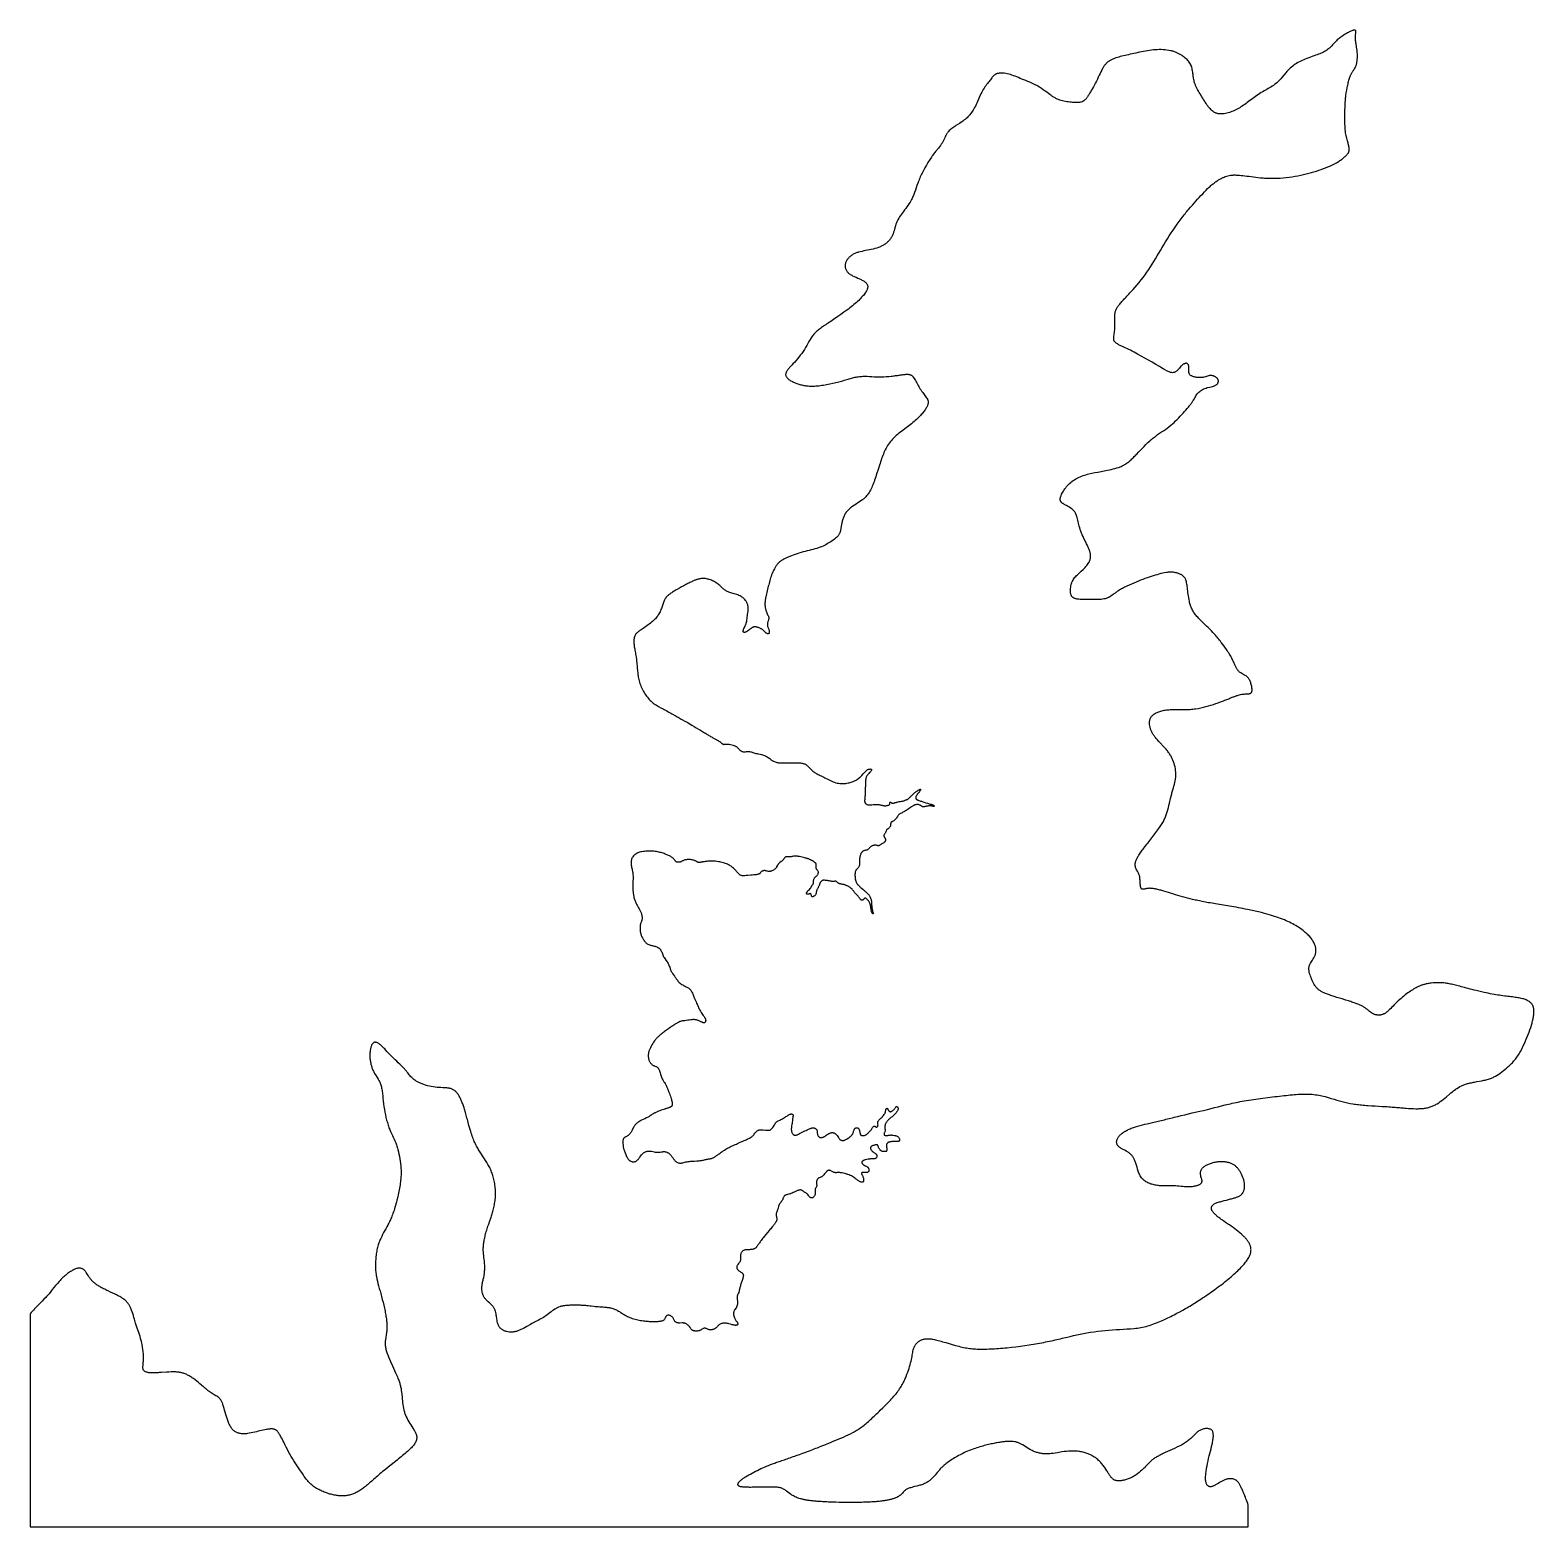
# Model space of a CAD drawing. Header units: millimetres. Extents: x -4841 to 5132, y -1058 to 8865.
import ezdxf

# ---------------------------------------------------------------- set-up
doc = ezdxf.new("R2010")
doc.units = ezdxf.units.MM
doc.layers.add('168', color=7, linetype='Continuous')

msp = doc.modelspace()

# ---------------------------------------------------------------- linework, layer by layer
at = {"layer": '168', "elevation": 168}
msp.add_lwpolyline([(3237.8, -914), (3233.7, -902.5), (3229.7, -891.5), (3225.8, -881.1), (3222.1, -871.1), (3218.5, -861.7), (3215, -852.7), (3211.7, -844.3), (3208.4, -836.2), (3205.3, -828.7), (3202.3, -821.5), (3199.4, -814.8), (3196.5, -808.4), (3193.8, -802.5), (3191.1, -796.9), (3188.5, -791.7), (3186, -786.8), (3183.6, -782.3), (3181.2, -778.1), (3178.8, -774.2), (3176.6, -770.6), (3174.3, -767.2), (3172.1, -764.2), (3169.9, -761.3), (3167.8, -758.8), (3165.7, -756.4), (3163.5, -754.3), (3161.4, -752.3), (3159.3, -750.5), (3157.2, -748.9), (3155.1, -747.5), (3150.8, -745), (3146.5, -743), (3142, -741.3), (3137.4, -740), (3132.7, -739.1), (3127.9, -738.4), (3123.1, -738.2), (3118.2, -738.2), (3113.2, -738.4), (3108.2, -739), (3103.2, -739.8), (3098.2, -740.9), (3093.2, -742.2), (3088.2, -743.7), (3083.2, -745.4), (3078.3, -747.2), (3073.4, -749.3), (3068.6, -751.5), (3063.9, -753.8), (3054.7, -758.8), (3045.8, -764.1), (3037.2, -769.4), (3029, -774.6), (3021, -779.4), (3017.1, -781.6), (3013.3, -783.7), (3009.6, -785.5), (3005.9, -787.2), (3002.3, -788.6), (2998.7, -789.8), (2995.2, -790.6), (2991.8, -791.2), (2988.4, -791.4), (2985.2, -791.4), (2982, -791), (2979, -790.3), (2976.1, -789.3), (2973.3, -787.9), (2970.7, -786.2), (2968.3, -784.1), (2966, -781.7), (2963.9, -778.9), (2961.9, -775.7), (2960.2, -772.1), (2958.7, -768.2), (2957.4, -763.8), (2956.4, -759), (2955.6, -753.9), (2955, -748.3), (2954.6, -742.4), (2954.5, -736.2), (2954.5, -729.7), (2954.8, -722.9), (2955.2, -715.8), (2955.8, -708.5), (2956.5, -701), (2957.5, -693.3), (2958.5, -685.5), (2959.7, -677.5), (2961, -669.4), (2964, -653), (2967.4, -636.5), (2971, -620), (2974.9, -603.6), (2979, -587.3), (2983.1, -571.2), (2987.1, -555.2), (2991, -539.6), (2994.7, -524.3), (2998.1, -509.4), (2999.7, -502.1), (3001.1, -494.9), (3002.4, -487.9), (3003.6, -481.1), (3004.5, -474.4), (3005.3, -467.9), (3005.8, -461.7), (3006.1, -455.7), (3006.2, -449.9), (3005.9, -444.4), (3005.4, -439.3), (3004.5, -434.4), (3003.2, -429.9), (3001.6, -425.7), (2999.6, -421.9), (2997.2, -418.5), (2995.8, -417), (2994.3, -415.5), (2991.1, -413), (2987.4, -410.8), (2983.4, -409), (2979, -407.7), (2974.4, -406.7), (2969.5, -406.1), (2964.4, -405.8), (2959.2, -406), (2953.8, -406.4), (2948.3, -407.3), (2942.8, -408.4), (2937.3, -409.9), (2931.8, -411.7), (2926.4, -413.8), (2921, -416.2), (2915.8, -418.8), (2910.8, -421.8), (2906, -425), (2901.3, -428.5), (2896.7, -432.2), (2892.2, -436.1), (2887.8, -440.1), (2883.4, -444.3), (2874.5, -453.1), (2865.4, -462.2), (2860.6, -466.8), (2855.8, -471.5), (2850.7, -476.1), (2845.4, -480.7), (2839.9, -485.3), (2834.1, -489.8), (2828, -494.1), (2821.6, -498.4), (2815, -502.6), (2808.1, -506.8), (2801.1, -510.8), (2793.8, -514.8), (2778.9, -522.5), (2763.6, -530), (2748.1, -537.2), (2732.5, -544.3), (2717.1, -551.3), (2702, -558.1), (2687.5, -564.8), (2673.4, -571.5), (2666.7, -574.8), (2660.1, -578.1), (2653.6, -581.4), (2647.4, -584.7), (2641.3, -587.9), (2635.4, -591.2), (2629.7, -594.4), (2624.3, -597.6), (2619.1, -600.9), (2614.1, -604.1), (2609.3, -607.3), (2604.8, -610.6), (2600.6, -613.8), (2596.5, -617), (2592.7, -620.3), (2589, -623.5), (2582, -630.1), (2575.4, -636.8), (2568.9, -643.7), (2562.4, -650.7), (2555.6, -658), (2548.5, -665.5), (2544.6, -669.3), (2540.7, -673.3), (2532.3, -681.2), (2523.4, -689.2), (2513.9, -697.2), (2503.9, -705), (2493.4, -712.5), (2488, -716.1), (2482.5, -719.6), (2476.9, -722.9), (2471.1, -726.1), (2465.3, -729.2), (2459.4, -732), (2453.4, -734.8), (2447.4, -737.3), (2441.3, -739.6), (2435.2, -741.8), (2429.2, -743.8), (2423.2, -745.6), (2417.2, -747.1), (2411.3, -748.5), (2405.6, -749.7), (2399.9, -750.7), (2394.4, -751.5), (2389, -752), (2383.8, -752.3), (2378.9, -752.5), (2374.1, -752.4), (2369.6, -752), (2365.4, -751.4), (2361.4, -750.6), (2357.5, -749.6), (2353.9, -748.4), (2350.4, -746.9), (2347.1, -745.1), (2343.9, -743.2), (2340.9, -741), (2337.9, -738.5), (2335, -735.9), (2332.2, -732.9), (2329.4, -729.8), (2326.6, -726.4), (2323.8, -722.8), (2321.1, -718.9), (2318.3, -714.8), (2315.4, -710.5), (2312.5, -705.9), (2309.5, -701.1), (2306.5, -696.2), (2303.4, -691.1), (2300.1, -685.9), (2293.3, -675.2), (2286.1, -664.2), (2282.2, -658.6), (2278.2, -653.1), (2274.1, -647.6), (2269.7, -642.2), (2265.2, -636.8), (2260.5, -631.5), (2255.6, -626.4), (2250.5, -621.3), (2245.2, -616.5), (2239.7, -611.7), (2234.1, -607.1), (2228.2, -602.7), (2222.3, -598.4), (2216.1, -594.3), (2209.9, -590.4), (2203.5, -586.7), (2197, -583.1), (2190.4, -579.8), (2183.7, -576.6), (2176.9, -573.7), (2170, -570.9), (2163, -568.4), (2156, -566.1), (2149, -564), (2141.8, -562.1), (2134.7, -560.5), (2127.5, -559.1), (2120.3, -557.9), (2113, -556.8), (2105.7, -556), (2098.4, -555.4), (2091, -554.9), (2083.6, -554.6), (2076.2, -554.5), (2068.8, -554.6), (2061.4, -554.7), (2046.5, -555.6), (2031.6, -556.9), (2016.7, -558.8), (2001.8, -560.9), (1972.3, -565.7), (1957.8, -568), (1943.5, -570.1), (1929.5, -571.8), (1922.6, -572.4), (1915.7, -572.9), (1908.9, -573.3), (1902.2, -573.4), (1895.6, -573.4), (1889.1, -573.2), (1882.7, -572.8), (1876.3, -572.2), (1870, -571.5), (1863.8, -570.6), (1857.6, -569.5), (1851.5, -568.2), (1845.5, -566.8), (1839.5, -565.1), (1833.6, -563.4), (1827.8, -561.4), (1822, -559.3), (1816.3, -557), (1810.6, -554.5), (1804.9, -551.8), (1793.8, -546.1), (1782.9, -540), (1772.2, -533.5), (1761.8, -527.1), (1751.7, -520.8), (1741.8, -514.7), (1737, -511.9), (1732.2, -509.2), (1727.6, -506.7), (1723, -504.4), (1718.5, -502.2), (1714.1, -500.3), (1709.7, -498.6), (1705.4, -497.1), (1701.1, -495.8), (1696.8, -494.7), (1692.5, -493.7), (1688.2, -492.8), (1679.6, -491.6), (1670.7, -490.9), (1661.5, -490.6), (1651.8, -490.8), (1646.8, -491), (1641.7, -491.2), (1636.3, -491.6), (1630.9, -492), (1625.2, -492.5), (1619.4, -493.1), (1613.4, -493.7), (1607.2, -494.5), (1600.8, -495.4), (1594.2, -496.3), (1587.4, -497.4), (1580.3, -498.5), (1573.1, -499.8), (1565.6, -501.2), (1557.8, -502.6), (1549.8, -504.2), (1541.6, -505.9), (1533.1, -507.8), (1524.3, -509.7), (1515.3, -511.8), (1506.1, -514), (1496.7, -516.4), (1487.2, -518.9), (1477.4, -521.5), (1467.6, -524.3), (1457.6, -527.2), (1447.5, -530.2), (1437.3, -533.5), (1427.1, -536.9), (1416.9, -540.4), (1406.6, -544.1), (1396.3, -548), (1386.1, -552.1), (1375.9, -556.3), (1365.7, -560.7), (1355.6, -565.3), (1345.7, -570), (1335.8, -574.9), (1326.1, -579.9), (1316.6, -585), (1307.2, -590.2), (1298, -595.4), (1289, -600.8), (1280.3, -606.1), (1271.8, -611.5), (1263.6, -616.9), (1255.8, -622.3), (1248.2, -627.7), (1240.9, -633.1), (1234, -638.4), (1227.5, -643.7), (1221.4, -648.8), (1215.6, -653.9), (1210.1, -659), (1204.9, -664), (1200, -668.8), (1195.4, -673.7), (1191, -678.4), (1186.8, -683.1), (1182.7, -687.8), (1175, -696.8), (1167.7, -705.6), (1160.5, -714.2), (1153.2, -722.5), (1145.8, -730.5), (1138, -738.3), (1129.8, -745.6), (1125.5, -749.2), (1121.1, -752.6), (1116.5, -756), (1111.7, -759.2), (1106.8, -762.3), (1101.7, -765.3), (1096.3, -768.1), (1090.8, -770.8), (1085, -773.3), (1079, -775.7), (1072.7, -778), (1066.2, -780.1), (1059.6, -782.1), (1052.8, -783.9), (1039.1, -787.5), (1025.3, -790.9), (1011.9, -794.2), (1005.5, -795.9), (999.2, -797.7), (993.3, -799.5), (987.6, -801.4), (982.2, -803.4), (977.3, -805.6), (972.8, -807.8), (968.7, -810.3), (965, -812.9), (961.6, -815.6), (958.5, -818.4), (955.5, -821.3), (950, -827.4), (944.6, -833.7), (941.7, -836.8), (938.7, -840.1), (935.4, -843.3), (931.9, -846.5), (927.9, -849.6), (923.6, -852.8), (918.8, -855.8), (913.5, -858.9), (907.6, -861.8), (904.4, -863.2), (901.1, -864.6), (897.6, -866), (894, -867.4), (890.2, -868.8), (886.2, -870.1), (882.1, -871.4), (877.8, -872.7), (873.3, -873.9), (868.6, -875.1), (863.8, -876.3), (858.8, -877.5), (853.6, -878.6), (848.2, -879.7), (842.6, -880.8), (836.8, -881.8), (830.8, -882.8), (824.6, -883.8), (818.2, -884.8), (811.5, -885.7), (804.7, -886.5), (797.7, -887.4), (790.4, -888.2), (782.9, -889), (775.2, -889.7), (767.3, -890.4), (759.1, -891), (750.7, -891.6), (742, -892.2), (733.1, -892.7), (724, -893.2), (714.6, -893.6), (705.1, -894), (695.3, -894.4), (685.3, -894.7), (675.2, -895), (654.5, -895.5), (633.4, -895.7), (611.8, -895.9), (590.1, -895.9), (568.2, -895.8), (546.4, -895.5), (524.7, -895.1), (503.3, -894.6), (482.3, -893.9), (461.8, -893.1), (451.8, -892.7), (442, -892.3), (432.3, -891.8), (422.9, -891.3), (413.7, -890.7), (404.7, -890.2), (396, -889.6), (387.6, -889), (379.4, -888.4), (371.5, -887.7), (363.9, -887), (356.5, -886.3), (349.4, -885.6), (342.5, -884.8), (335.9, -884.1), (329.5, -883.3), (323.3, -882.4), (317.3, -881.6), (311.5, -880.7), (305.9, -879.8), (300.6, -878.8), (295.4, -877.9), (290.4, -876.9), (285.6, -875.9), (280.9, -874.8), (276.4, -873.7), (272.1, -872.6), (267.9, -871.5), (260, -869.2), (252.6, -866.7), (245.7, -864.2), (239.2, -861.5), (233.1, -858.7), (227.4, -855.7), (221.8, -852.7), (216.6, -849.6), (211.5, -846.3), (206.7, -843), (202, -839.7), (193.1, -833), (184.7, -826.4), (176.5, -820), (168.5, -814.1), (164.5, -811.4), (160.4, -808.9), (156.3, -806.5), (152.1, -804.4), (147.8, -802.5), (143.4, -800.8), (138.9, -799.3), (134.3, -798.1), (129.6, -797), (124.7, -796.1), (119.7, -795.4), (114.5, -794.8), (109.2, -794.3), (103.7, -794), (98.1, -793.7), (92.3, -793.6), (86.3, -793.5), (80.1, -793.5), (73.7, -793.5), (67.1, -793.6), (60.3, -793.7), (53.2, -793.8), (46, -793.9), (38.7, -794.1), (23.6, -794.3), (-7.4, -794.8), (-22.9, -795.1), (-38.1, -795.2), (-52.9, -795.3), (-60, -795.4), (-66.9, -795.4), (-73.6, -795.3), (-80.1, -795.3), (-86.4, -795.1), (-92.4, -795), (-98.1, -794.8), (-103.6, -794.5), (-108.8, -794.1), (-113.8, -793.7), (-118.4, -793.1), (-122.7, -792.5), (-126.7, -791.8), (-130.3, -791), (-133.6, -790), (-136.6, -789), (-139.2, -787.8), (-141.4, -786.4), (-143.2, -785), (-144.7, -783.3), (-145.8, -781.6), (-146.5, -779.7), (-146.8, -777.7), (-146.9, -775.6), (-146.5, -773.4), (-145.8, -771.1), (-144.8, -768.7), (-143.5, -766.2), (-141.9, -763.6), (-139.9, -761), (-137.7, -758.3), (-135.1, -755.5), (-132.3, -752.7), (-129.2, -749.8), (-125.8, -746.9), (-122.2, -743.9), (-118.3, -741), (-114.2, -737.9), (-109.9, -734.9), (-105.3, -731.9), (-100.6, -728.8), (-95.7, -725.7), (-85.5, -719.5), (-74.8, -713.3), (-63.7, -707.1), (-52.4, -701), (-29.3, -689), (-17.7, -683.1), (-5.9, -677.3), (6, -671.6), (18.1, -666.1), (30.5, -660.6), (43.1, -655.2), (56.1, -649.9), (69.3, -644.7), (83.1, -639.5), (97.3, -634.3), (104.6, -631.7), (112.2, -629.1), (119.8, -626.4), (127.7, -623.6), (135.8, -620.8), (144.1, -617.9), (152.6, -615), (161.3, -612), (170.3, -608.9), (179.6, -605.7), (189.1, -602.4), (198.9, -599), (208.9, -595.5), (219.2, -591.9), (229.6, -588.2), (240.2, -584.4), (261.8, -576.7), (283.7, -568.8), (327.7, -552.7), (349.3, -544.5), (359.9, -540.5), (370.4, -536.5), (380.7, -532.5), (390.8, -528.5), (410.6, -520.6), (429.8, -512.8), (448.6, -505.2), (466.8, -497.7), (484.6, -490.3), (502.1, -483), (519.1, -475.9), (535.9, -468.9), (552.5, -461.9), (568.7, -454.9), (584.6, -447.7), (600.3, -440.2), (615.8, -432.2), (623.4, -428.1), (630.9, -423.8), (638.4, -419.4), (645.9, -414.7), (653.2, -409.9), (660.6, -405), (667.8, -399.8), (675.1, -394.4), (682.3, -388.8), (689.5, -383.1), (696.7, -377.2), (704, -371.1), (711.3, -364.8), (718.6, -358.4), (726, -351.7), (733.5, -344.9), (741, -338), (748.7, -330.8), (756.4, -323.5), (764.3, -316.1), (772.4, -308.5), (780.6, -300.7), (788.9, -292.8), (797.3, -284.7), (814.3, -268.2), (831.4, -251.4), (848.3, -234.4), (864.7, -217.3), (872.6, -208.7), (880.3, -200.2), (887.8, -191.7), (895, -183.2), (901.9, -174.9), (908.4, -166.5), (914.6, -158.3), (920.4, -150.2), (925.9, -142.2), (931.1, -134.3), (935.9, -126.4), (940.5, -118.7), (944.8, -111), (948.8, -103.5), (952.6, -96), (956.2, -88.6), (959.6, -81.3), (962.8, -74.1), (965.8, -67), (968.7, -60), (974, -46.2), (979, -32.8), (983.7, -19.7), (988, -6.9), (991.9, 5.5), (995.5, 17.4), (998.7, 29), (1001.6, 40.2), (1004, 51), (1006.1, 61.4), (1007.9, 71.3), (1009.4, 80.8), (1010.8, 90), (1012.3, 98.8), (1014, 107.3), (1015.9, 115.6), (1018.2, 123.6), (1019.6, 127.5), (1021.1, 131.3), (1022.8, 135.1), (1024.7, 138.9), (1026.7, 142.6), (1028.9, 146.2), (1031.2, 149.7), (1033.7, 153.1), (1036.4, 156.5), (1039.2, 159.7), (1042.1, 162.8), (1045.2, 165.8), (1048.4, 168.6), (1051.8, 171.3), (1055.3, 173.9), (1058.9, 176.3), (1062.7, 178.5), (1066.6, 180.5), (1070.6, 182.4), (1074.7, 184), (1079, 185.5), (1083.4, 186.7), (1088, 187.8), (1092.9, 188.6), (1097.9, 189.2), (1103.2, 189.6), (1108.7, 189.8), (1114.5, 189.7), (1120.6, 189.4), (1127, 188.9), (1133.7, 188.1), (1140.8, 187.1), (1148.2, 185.9), (1156, 184.3), (1164.2, 182.5), (1172.9, 180.5), (1181.9, 178.2), (1191.3, 175.7), (1201, 173), (1211, 170.1), (1221.2, 167.1), (1231.7, 164.1), (1253.1, 157.7), (1274.8, 151.3), (1296.7, 145.1), (1307.6, 142.2), (1318.4, 139.4), (1329, 136.8), (1339.5, 134.3), (1349.8, 132.1), (1359.9, 130.1), (1369.9, 128.4), (1379.8, 126.8), (1389.6, 125.4), (1399.4, 124.2), (1409.3, 123.3), (1419.1, 122.4), (1429.1, 121.8), (1439.2, 121.3), (1449.4, 121), (1459.9, 120.8), (1470.6, 120.7), (1481.5, 120.8), (1492.8, 121), (1504.4, 121.3), (1516.4, 121.8), (1528.8, 122.3), (1541.5, 122.9), (1554.6, 123.6), (1568, 124.5), (1581.7, 125.4), (1595.6, 126.4), (1609.8, 127.5), (1624.1, 128.8), (1638.5, 130.1), (1667.8, 133), (1697.3, 136.3), (1726.7, 139.9), (1755.9, 143.9), (1784.7, 148.3), (1798.9, 150.6), (1812.9, 152.9), (1826.8, 155.3), (1840.6, 157.8), (1854.2, 160.3), (1867.7, 162.9), (1880.9, 165.5), (1894, 168.2), (1906.9, 170.8), (1919.7, 173.5), (1932.2, 176.2), (1944.5, 178.9), (1956.6, 181.7), (1968.5, 184.4), (1980.1, 187.1), (1991.6, 189.8), (2002.9, 192.5), (2014, 195.2), (2035.9, 200.4), (2057.4, 205.6), (2078.8, 210.6), (2100.3, 215.4), (2122.1, 220), (2133.1, 222.3), (2144.3, 224.4), (2155.7, 226.5), (2167.2, 228.6), (2178.9, 230.5), (2190.7, 232.4), (2214.7, 236), (2239.1, 239.2), (2263.8, 242.2), (2288.5, 244.8), (2313.3, 247.1), (2337.9, 249), (2362.2, 250.6), (2386.2, 251.9), (2409.9, 253.1), (2433.4, 254.4), (2456.6, 255.9), (2479.7, 258), (2491.2, 259.2), (2502.7, 260.7), (2514.1, 262.4), (2525.6, 264.3), (2537, 266.5), (2548.4, 269), (2559.9, 271.8), (2571.3, 274.9), (2582.8, 278.3), (2594.2, 281.9), (2605.5, 285.8), (2616.9, 289.8), (2628.1, 294.1), (2639.3, 298.6), (2650.4, 303.2), (2661.5, 307.9), (2683.2, 317.7), (2704.5, 327.7), (2714.9, 332.8), (2725.2, 337.9), (2735.3, 343), (2745.2, 348), (2764.7, 358.2), (2783.8, 368.3), (2802.8, 378.8), (2821.7, 389.5), (2831.3, 395.1), (2841, 400.8), (2850.7, 406.6), (2860.6, 412.6), (2870.7, 418.8), (2880.9, 425.1), (2891.3, 431.7), (2902, 438.5), (2912.9, 445.5), (2924, 452.8), (2935.2, 460.2), (2946.6, 467.8), (2958.1, 475.6), (2969.6, 483.5), (2992.9, 499.7), (3016.1, 516.2), (3039.1, 533.1), (3050.4, 541.6), (3061.5, 550), (3072.5, 558.5), (3083.2, 567), (3093.7, 575.5), (3104, 583.9), (3114, 592.2), (3123.7, 600.5), (3133.1, 608.8), (3142.3, 616.9), (3151.1, 624.9), (3159.6, 632.9), (3167.8, 640.7), (3175.7, 648.4), (3183.2, 655.9), (3190.3, 663.3), (3197.1, 670.6), (3203.5, 677.7), (3209.5, 684.5), (3215.2, 691.2), (3220.4, 697.7), (3225.2, 704), (3229.6, 710.1), (3233.6, 716), (3237.2, 721.7), (3240.4, 727.2), (3243.4, 732.6), (3245.9, 737.8), (3248.2, 742.9), (3250.1, 747.9), (3251.7, 752.8), (3253.1, 757.5), (3254.1, 762.1), (3254.9, 766.7), (3255.4, 771.1), (3255.7, 775.5), (3255.8, 779.9), (3255.6, 784.2), (3255.3, 788.4), (3254.7, 792.6), (3253.9, 796.8), (3252.9, 801), (3251.7, 805.1), (3250.3, 809.2), (3248.7, 813.2), (3246.9, 817.3), (3244.9, 821.4), (3242.7, 825.4), (3240.3, 829.5), (3237.7, 833.5), (3234.9, 837.5), (3231.9, 841.6), (3228.7, 845.7), (3225.4, 849.8), (3221.8, 853.9), (3218, 858), (3214.1, 862.2), (3210, 866.4), (3205.7, 870.6), (3201.3, 874.8), (3196.7, 879), (3192, 883.3), (3182, 891.8), (3171.5, 900.4), (3160.5, 909.1), (3149, 917.8), (3137, 926.5), (3124.8, 935.2), (3112.3, 943.9), (3099.9, 952.5), (3087.6, 961), (3075.7, 969.3), (3069.9, 973.3), (3064.2, 977.3), (3058.7, 981.3), (3053.4, 985.2), (3048.3, 989), (3043.4, 992.7), (3038.7, 996.3), (3034.3, 999.9), (3030, 1003.4), (3026, 1006.8), (3022.3, 1010.1), (3018.7, 1013.4), (3015.4, 1016.7), (3012.3, 1019.8), (3009.5, 1023), (3006.9, 1026), (3004.5, 1029.1), (3002.3, 1032.1), (3000.3, 1035), (2998.6, 1038), (2997.1, 1040.9), (2995.9, 1043.7), (2994.8, 1046.6), (2994, 1049.4), (2993.5, 1052.2), (2993.2, 1055), (2993.3, 1057.8), (2993.6, 1060.5), (2994.2, 1063.2), (2995.2, 1065.8), (2996.5, 1068.4), (2998.2, 1071), (3000.3, 1073.6), (3002.7, 1076.1), (3005.6, 1078.5), (3008.9, 1080.9), (3012.6, 1083.3), (3016.8, 1085.6), (3021.4, 1087.8), (3026.5, 1090), (3032, 1092.1), (3037.9, 1094.2), (3044.1, 1096.3), (3050.6, 1098.3), (3057.4, 1100.2), (3064.3, 1102.1), (3078.5, 1105.8), (3092.9, 1109.4), (3107.1, 1112.9), (3114, 1114.6), (3120.7, 1116.2), (3127.2, 1117.9), (3133.5, 1119.5), (3139.4, 1121.2), (3145, 1122.8), (3150.4, 1124.5), (3155.5, 1126.1), (3160.4, 1127.9), (3164.9, 1129.6), (3169.3, 1131.4), (3173.4, 1133.3), (3177.2, 1135.3), (3180.9, 1137.4), (3184.3, 1139.6), (3187.5, 1141.9), (3190.5, 1144.3), (3193.3, 1146.8), (3195.9, 1149.6), (3198.4, 1152.4), (3200.6, 1155.5), (3202.7, 1158.7), (3204.6, 1162.1), (3206.3, 1165.6), (3207.9, 1169.3), (3209.3, 1173.1), (3210.4, 1177.1), (3211.5, 1181.2), (3212.3, 1185.4), (3212.9, 1189.8), (3213.3, 1194.3), (3213.6, 1198.9), (3213.6, 1203.5), (3213.5, 1208.3), (3213.2, 1213.2), (3212.7, 1218.1), (3212, 1223.2), (3211, 1228.3), (3209.9, 1233.5), (3208.7, 1238.7), (3207.2, 1243.9), (3205.6, 1249.1), (3202, 1259.6), (3197.8, 1269.9), (3193.2, 1280), (3188.2, 1289.7), (3185.6, 1294.4), (3183, 1298.9), (3180.2, 1303.3), (3177.4, 1307.5), (3174.6, 1311.6), (3171.7, 1315.4), (3168.7, 1319.1), (3165.7, 1322.7), (3162.6, 1326), (3159.4, 1329.3), (3156, 1332.3), (3152.6, 1335.2), (3149.1, 1338), (3145.4, 1340.6), (3141.6, 1343.1), (3137.7, 1345.4), (3133.6, 1347.6), (3129.4, 1349.6), (3125, 1351.5), (3120.4, 1353.3), (3115.6, 1354.9), (3110.7, 1356.5), (3105.6, 1357.8), (3100.3, 1359.1), (3094.9, 1360.2), (3089.4, 1361.1), (3083.8, 1361.9), (3078, 1362.5), (3072.1, 1362.9), (3066.1, 1363.2), (3060.1, 1363.3), (3053.9, 1363.3), (3047.7, 1363), (3041.5, 1362.6), (3035.2, 1361.9), (3028.8, 1361.1), (3022.4, 1360.1), (3016, 1358.9), (3009.6, 1357.4), (3003.3, 1355.8), (2997, 1354), (2990.8, 1352.1), (2984.7, 1350), (2978.8, 1347.8), (2973, 1345.4), (2967.4, 1342.9), (2962, 1340.3), (2956.8, 1337.6), (2952, 1334.9), (2947.4, 1332), (2943.1, 1329), (2939.2, 1326), (2935.6, 1323), (2932.4, 1319.9), (2929.6, 1316.7), (2927.2, 1313.6), (2925.1, 1310.4), (2923.4, 1307.1), (2922, 1303.9), (2920.9, 1300.6), (2920, 1297.4), (2919.4, 1294.1), (2919.1, 1290.8), (2918.9, 1287.5), (2919, 1284.2), (2919.2, 1280.9), (2920.2, 1274.4), (2921.6, 1267.9), (2923.4, 1261.5), (2925.3, 1255.2), (2927, 1249.1), (2928.4, 1243.1), (2928.8, 1240.2), (2929.1, 1237.4), (2929.2, 1234.6), (2929, 1231.9), (2928.6, 1229.2), (2927.9, 1226.6), (2926.8, 1224.1), (2925.4, 1221.7), (2923.6, 1219.3), (2921.4, 1217.1), (2918.8, 1214.9), (2915.8, 1212.8), (2912.5, 1210.8), (2909, 1208.9), (2905.1, 1207.1), (2900.9, 1205.5), (2896.5, 1204), (2891.9, 1202.5), (2887.1, 1201.3), (2882.1, 1200.1), (2877, 1199.1), (2871.7, 1198.2), (2866.3, 1197.5), (2860.8, 1197), (2855.3, 1196.6), (2849.7, 1196.3), (2838.5, 1196.3), (2827.2, 1196.8), (2815.7, 1197.6), (2804, 1198.7), (2792.2, 1199.9), (2780.3, 1201.1), (2768.1, 1202.1), (2755.8, 1202.8), (2743.4, 1203.1), (2730.7, 1203.1), (2717.8, 1203), (2704.7, 1202.8), (2691.3, 1202.7), (2677.7, 1202.9), (2663.8, 1203.4), (2656.8, 1203.8), (2649.7, 1204.4), (2642.5, 1205.1), (2635.2, 1206), (2627.9, 1207.1), (2620.6, 1208.3), (2613.3, 1209.8), (2606.1, 1211.5), (2598.9, 1213.4), (2591.8, 1215.5), (2584.9, 1217.9), (2578.1, 1220.5), (2571.5, 1223.4), (2565.1, 1226.6), (2559, 1230), (2553.1, 1233.7), (2547.5, 1237.8), (2542.3, 1242.2), (2537.4, 1246.9), (2532.9, 1251.9), (2528.8, 1257.2), (2525, 1262.9), (2521.5, 1268.8), (2518.3, 1274.9), (2515.4, 1281.1), (2512.8, 1287.6), (2510.3, 1294.1), (2508, 1300.8), (2503.8, 1314.2), (2500, 1327.5), (2496.3, 1340.4), (2494.4, 1346.6), (2492.5, 1352.7), (2490.5, 1358.5), (2488.4, 1364.2), (2486.2, 1369.6), (2484, 1374.7), (2481.6, 1379.7), (2479, 1384.5), (2476.4, 1389.1), (2473.6, 1393.5), (2470.7, 1397.8), (2467.7, 1401.8), (2464.5, 1405.7), (2461.1, 1409.4), (2457.6, 1413), (2453.9, 1416.4), (2450, 1419.7), (2445.9, 1422.8), (2441.7, 1425.8), (2437.2, 1428.7), (2427.9, 1434.1), (2418.3, 1439.3), (2408.7, 1444.3), (2399.4, 1449.4), (2394.9, 1451.9), (2390.7, 1454.5), (2386.6, 1457.2), (2382.8, 1460), (2379.3, 1462.9), (2376.1, 1465.9), (2373.3, 1469), (2370.8, 1472.3), (2368.8, 1475.8), (2367.2, 1479.4), (2366, 1483.1), (2365.2, 1487), (2364.8, 1490.9), (2364.8, 1494.9), (2365.2, 1499), (2365.9, 1503.2), (2367, 1507.4), (2368.5, 1511.6), (2370.3, 1515.9), (2372.5, 1520.1), (2375.1, 1524.3), (2377.9, 1528.5), (2381.2, 1532.7), (2384.7, 1536.7), (2388.6, 1540.8), (2392.8, 1544.7), (2397.2, 1548.5), (2402, 1552.3), (2407, 1556), (2412.3, 1559.6), (2417.9, 1563.1), (2423.6, 1566.5), (2429.6, 1569.8), (2435.7, 1573.1), (2442.1, 1576.2), (2448.6, 1579.2), (2455.3, 1582.1), (2462.1, 1585), (2469, 1587.7), (2476, 1590.3), (2490.3, 1595.1), (2505, 1599.6), (2520.2, 1603.8), (2535.7, 1607.7), (2551.8, 1611.6), (2568.3, 1615.4), (2576.8, 1617.3), (2585.5, 1619.2), (2594.3, 1621.2), (2603.3, 1623.2), (2612.4, 1625.3), (2621.7, 1627.5), (2631.2, 1629.7), (2640.9, 1632), (2650.7, 1634.4), (2660.7, 1636.8), (2670.9, 1639.3), (2681.2, 1641.8), (2691.7, 1644.4), (2702.3, 1647), (2713.1, 1649.7), (2724.1, 1652.4), (2735.2, 1655.1), (2746.5, 1657.9), (2757.9, 1660.7), (2769.5, 1663.5), (2793.1, 1669.2), (2817.2, 1674.9), (2841.8, 1680.6), (2866.7, 1686.3), (2916.8, 1698), (2941.7, 1703.8), (2966.4, 1709.7), (2990.6, 1715.6), (3014.3, 1721.6), (3037.6, 1727.5), (3060.7, 1733.4), (3083.9, 1739.3), (3107.6, 1745.1), (3119.6, 1748), (3131.8, 1750.8), (3144.3, 1753.6), (3157.1, 1756.3), (3170.1, 1759), (3183.5, 1761.6), (3197.3, 1764.2), (3211.4, 1766.8), (3226, 1769.2), (3240.9, 1771.7), (3256.1, 1774), (3271.5, 1776.3), (3287.2, 1778.6), (3303, 1780.8), (3335, 1785), (3367, 1789), (3398.8, 1792.8), (3414.5, 1794.6), (3429.9, 1796.4), (3445.2, 1798.1), (3460.1, 1799.8), (3474.7, 1801.5), (3489, 1803), (3502.9, 1804.5), (3516.6, 1805.9), (3530, 1807.2), (3543, 1808.4), (3555.9, 1809.5), (3568.5, 1810.3), (3580.8, 1811.1), (3593, 1811.6), (3604.9, 1812), (3616.7, 1812.1), (3628.2, 1812), (3639.7, 1811.7), (3650.9, 1811.1), (3662.1, 1810.3), (3673.1, 1809.1), (3684, 1807.7), (3694.8, 1806), (3705.5, 1804.1), (3716.1, 1802), (3726.6, 1799.7), (3737, 1797.2), (3747.2, 1794.6), (3767.4, 1789), (3787.1, 1783.2), (3806.2, 1777.4), (3824.9, 1771.8), (3834.1, 1769.1), (3843.1, 1766.5), (3852, 1764.1), (3860.9, 1761.7), (3878.4, 1757.4), (3895.8, 1753.6), (3913.4, 1750.1), (3931.3, 1747), (3940.4, 1745.6), (3949.8, 1744.3), (3959.3, 1743), (3969, 1741.8), (3978.9, 1740.7), (3989.1, 1739.7), (3999.6, 1738.7), (4010.4, 1737.8), (4021.3, 1736.9), (4032.5, 1736.1), (4055.3, 1734.5), (4078.5, 1733.1), (4101.8, 1731.7), (4124.9, 1730.3), (4147.7, 1729), (4158.9, 1728.3), (4169.8, 1727.5), (4180.6, 1726.8), (4191.1, 1726), (4201.3, 1725.2), (4211.4, 1724.4), (4221.2, 1723.6), (4230.8, 1722.7), (4240.2, 1721.9), (4249.4, 1721.1), (4258.4, 1720.3), (4267.3, 1719.6), (4276, 1718.8), (4284.5, 1718.1), (4301.2, 1716.9), (4317.4, 1715.9), (4333.1, 1715.2), (4348.5, 1714.9), (4363.5, 1714.9), (4370.9, 1715.1), (4378.1, 1715.4), (4385.3, 1715.9), (4392.3, 1716.4), (4399.2, 1717.1), (4406.1, 1718), (4412.8, 1719), (4419.4, 1720.2), (4425.9, 1721.5), (4432.3, 1723), (4438.5, 1724.7), (4444.6, 1726.5), (4450.7, 1728.5), (4456.6, 1730.8), (4462.4, 1733.2), (4468.1, 1735.7), (4473.7, 1738.5), (4479.2, 1741.3), (4484.6, 1744.4), (4490, 1747.5), (4500.5, 1754.3), (4510.9, 1761.4), (4521.1, 1769), (4531.3, 1777), (4541.4, 1785.2), (4551.5, 1793.7), (4571.7, 1810.8), (4581.7, 1819.2), (4591.7, 1827.3), (4601.7, 1835.2), (4611.7, 1842.6), (4616.6, 1846), (4621.5, 1849.4), (4631.4, 1855.6), (4641.4, 1861.2), (4651.5, 1866.3), (4656.8, 1868.7), (4662.1, 1870.9), (4667.5, 1873.1), (4673.1, 1875.1), (4678.8, 1877.1), (4684.7, 1878.9), (4690.7, 1880.7), (4697, 1882.4), (4703.5, 1884), (4710.2, 1885.6), (4717.1, 1887), (4724.2, 1888.5), (4731.6, 1889.9), (4739, 1891.3), (4754.4, 1894), (4785.5, 1899.7), (4800.9, 1902.8), (4808.4, 1904.5), (4815.8, 1906.3), (4823, 1908.2), (4830, 1910.2), (4836.8, 1912.3), (4843.3, 1914.6), (4849.6, 1917), (4855.6, 1919.5), (4861.5, 1922.1), (4867.2, 1924.9), (4872.8, 1927.8), (4878.2, 1930.9), (4888.7, 1937.3), (4899, 1944.1), (4909.1, 1951.4), (4919.2, 1959.1), (4929.5, 1967.1), (4940.1, 1975.5), (4950.9, 1984.4), (4961.8, 1993.8), (4967.2, 1998.7), (4972.7, 2003.7), (4978.1, 2008.9), (4983.5, 2014.3), (4988.9, 2019.9), (4994.2, 2025.6), (4999.4, 2031.6), (5004.6, 2037.7), (5009.6, 2044.1), (5014.6, 2050.6), (5019.5, 2057.4), (5024.3, 2064.4), (5029, 2071.6), (5033.6, 2079), (5038, 2086.5), (5042.4, 2094.2), (5050.9, 2109.9), (5058.9, 2126), (5066.6, 2142.3), (5074, 2158.7), (5081, 2175), (5087.6, 2191.2), (5094, 2207), (5099.9, 2222.7), (5105.4, 2238), (5110.5, 2253.1), (5115.2, 2267.9), (5119.3, 2282.4), (5121.2, 2289.5), (5123, 2296.6), (5124.7, 2303.5), (5126.2, 2310.4), (5127.5, 2317.2), (5128.7, 2323.9), (5129.8, 2330.5), (5130.6, 2336.9), (5131.3, 2343.3), (5131.7, 2349.5), (5132, 2355.6), (5132, 2361.5), (5131.7, 2367.3), (5131.3, 2372.9), (5130.5, 2378.3), (5129.5, 2383.6), (5128.1, 2388.6), (5126.5, 2393.5), (5124.6, 2398.1), (5122.3, 2402.5), (5119.7, 2406.7), (5116.7, 2410.7), (5113.4, 2414.5), (5109.8, 2418), (5105.9, 2421.4), (5101.6, 2424.6), (5096.9, 2427.6), (5092, 2430.4), (5086.7, 2433), (5081.1, 2435.5), (5075.2, 2437.8), (5068.9, 2440), (5062.4, 2442), (5055.5, 2443.9), (5048.3, 2445.7), (5040.8, 2447.3), (5032.9, 2448.9), (5024.8, 2450.3), (5016.3, 2451.7), (5007.6, 2453), (4998.5, 2454.2), (4989.2, 2455.4), (4979.5, 2456.6), (4969.6, 2457.9), (4959.3, 2459.1), (4948.8, 2460.4), (4938, 2461.8), (4926.9, 2463.2), (4915.5, 2464.7), (4903.9, 2466.4), (4892, 2468.2), (4879.8, 2470.1), (4867.3, 2472.2), (4854.5, 2474.6), (4841.6, 2477.1), (4828.4, 2479.7), (4815.1, 2482.5), (4801.7, 2485.5), (4774.8, 2491.7), (4748, 2498.1), (4734.8, 2501.4), (4721.8, 2504.6), (4709, 2507.9), (4696.5, 2511.1), (4684.4, 2514.3), (4672.6, 2517.4), (4661.2, 2520.4), (4650.3, 2523.2), (4639.9, 2526), (4629.9, 2528.6), (4620.5, 2531), (4611.4, 2533.3), (4602.7, 2535.5), (4594.3, 2537.5), (4586.3, 2539.4), (4578.5, 2541.2), (4570.9, 2542.7), (4563.6, 2544.2), (4556.4, 2545.5), (4549.3, 2546.6), (4542.3, 2547.6), (4535.4, 2548.4), (4528.5, 2549.1), (4521.5, 2549.6), (4514.5, 2549.9), (4507.4, 2550.1), (4493.1, 2550.1), (4478.8, 2549.5), (4464.6, 2548.4), (4450.6, 2546.9), (4443.8, 2546), (4437.1, 2545), (4430.6, 2543.9), (4424.3, 2542.7), (4418.1, 2541.5), (4412.2, 2540.2), (4406.5, 2538.8), (4401.1, 2537.5), (4396, 2536), (4391, 2534.5), (4386.4, 2533), (4381.9, 2531.4), (4377.5, 2529.8), (4373.4, 2528.1), (4365.5, 2524.6), (4358, 2520.8), (4350.6, 2516.9), (4343.4, 2512.7), (4336.1, 2508.3), (4328.5, 2503.6), (4320.6, 2498.7), (4312.6, 2493.4), (4304.3, 2487.9), (4295.8, 2481.9), (4287.1, 2475.6), (4278.2, 2468.9), (4269.3, 2461.7), (4260.1, 2454.1), (4250.9, 2446), (4241.7, 2437.7), (4232.6, 2429.1), (4223.5, 2420.4), (4214.7, 2411.7), (4206, 2403.1), (4197.7, 2394.8), (4189.8, 2386.8), (4182.3, 2379.1), (4175.1, 2371.9), (4168, 2365.3), (4161.2, 2359.2), (4157.7, 2356.3), (4154.3, 2353.6), (4150.9, 2351.1), (4147.4, 2348.7), (4143.9, 2346.6), (4140.3, 2344.6), (4136.7, 2342.7), (4133, 2341.1), (4129.3, 2339.7), (4125.4, 2338.4), (4121.5, 2337.4), (4117.6, 2336.6), (4113.6, 2335.9), (4109.5, 2335.5), (4105.5, 2335.2), (4101.4, 2335.2), (4097.4, 2335.3), (4093.3, 2335.7), (4089.3, 2336.2), (4085.3, 2336.9), (4081.3, 2337.9), (4077.4, 2339), (4073.6, 2340.3), (4069.8, 2341.8), (4066.1, 2343.6), (4062.5, 2345.5), (4059, 2347.6), (4055.5, 2349.8), (4048.7, 2354.7), (4041.9, 2360.1), (4035, 2365.7), (4028, 2371.5), (4020.6, 2377.3), (4012.8, 2383.1), (4008.7, 2385.9), (4004.5, 2388.6), (4000.1, 2391.2), (3995.5, 2393.8), (3990.7, 2396.3), (3985.8, 2398.7), (3980.6, 2401.1), (3975.3, 2403.5), (3969.8, 2405.8), (3964.1, 2408.1), (3958.1, 2410.4), (3951.9, 2412.7), (3945.5, 2415), (3938.9, 2417.3), (3932, 2419.6), (3924.9, 2422), (3917.6, 2424.4), (3909.9, 2426.8), (3902.1, 2429.3), (3893.9, 2431.8), (3885.6, 2434.4), (3877.2, 2437), (3859.9, 2442.3), (3825.2, 2453), (3808.3, 2458.3), (3800.1, 2461), (3792.1, 2463.6), (3784.4, 2466.2), (3777, 2468.7), (3769.9, 2471.2), (3763.1, 2473.6), (3756.7, 2476), (3750.6, 2478.3), (3744.8, 2480.7), (3739.3, 2483.1), (3734.1, 2485.4), (3729.2, 2487.8), (3724.5, 2490.3), (3720, 2492.7), (3715.8, 2495.3), (3711.8, 2497.9), (3707.9, 2500.6), (3704.3, 2503.5), (3700.8, 2506.4), (3697.4, 2509.5), (3694.2, 2512.7), (3691.1, 2516), (3688.2, 2519.6), (3685.3, 2523.2), (3682.5, 2527), (3679.9, 2530.9), (3674.8, 2539.1), (3670.1, 2547.7), (3665.7, 2556.5), (3661.6, 2565.6), (3657.7, 2574.9), (3654.1, 2584.2), (3650.7, 2593.6), (3647.5, 2602.9), (3644.8, 2612.1), (3642.5, 2621.2), (3641.6, 2625.7), (3640.9, 2630.2), (3640.4, 2634.6), (3640.1, 2638.9), (3639.9, 2643.2), (3640.1, 2647.5), (3640.4, 2651.6), (3641, 2655.7), (3641.9, 2659.7), (3643.1, 2663.6), (3644.4, 2667.5), (3646.1, 2671.2), (3647.9, 2675), (3649.9, 2678.7), (3654.2, 2686), (3663.8, 2700.5), (3668.6, 2707.8), (3673.2, 2715.4), (3675.2, 2719.2), (3677.2, 2723.1), (3679, 2727.1), (3680.6, 2731.2), (3682, 2735.4), (3683.3, 2739.6), (3684.3, 2743.9), (3685.2, 2748.2), (3685.8, 2752.7), (3686.3, 2757.2), (3686.5, 2761.8), (3686.5, 2766.4), (3686.2, 2771.2), (3685.7, 2776), (3685, 2780.8), (3684, 2785.8), (3682.7, 2790.8), (3681.1, 2795.9), (3679.3, 2801), (3677.2, 2806.2), (3674.8, 2811.5), (3672.1, 2816.8), (3669.1, 2822.2), (3665.9, 2827.6), (3662.3, 2833.1), (3658.4, 2838.6), (3654.2, 2844.2), (3649.7, 2849.8), (3644.9, 2855.4), (3639.8, 2861), (3634.3, 2866.7), (3628.6, 2872.4), (3622.5, 2878.1), (3616, 2883.8), (3609.3, 2889.5), (3602.2, 2895.2), (3594.7, 2900.9), (3586.9, 2906.6), (3578.8, 2912.2), (3570.3, 2917.9), (3561.4, 2923.5), (3552.2, 2929), (3542.7, 2934.6), (3532.7, 2940), (3522.4, 2945.4), (3511.7, 2950.7), (3500.7, 2956), (3489.2, 2961.1), (3477.4, 2966.2), (3465.2, 2971.2), (3452.5, 2976), (3439.5, 2980.8), (3426.1, 2985.4), (3412.4, 2989.9), (3398.3, 2994.3), (3384, 2998.6), (3369.4, 3002.8), (3354.6, 3006.9), (3339.6, 3010.8), (3324.5, 3014.7), (3293.8, 3022), (3263, 3028.9), (3232.2, 3035.4), (3216.9, 3038.5), (3201.7, 3041.4), (3186.7, 3044.3), (3171.8, 3047.1), (3157, 3049.7), (3142.5, 3052.3), (3128.1, 3054.8), (3114, 3057.2), (3100, 3059.6), (3086.3, 3061.9), (3072.8, 3064.1), (3059.5, 3066.3), (3046.5, 3068.4), (3033.8, 3070.5), (3021.4, 3072.5), (3009.2, 3074.5), (2997.4, 3076.5), (2985.8, 3078.5), (2974.6, 3080.4), (2963.7, 3082.4), (2953.2, 3084.4), (2942.9, 3086.3), (2932.9, 3088.2), (2923.1, 3090.2), (2913.6, 3092.2), (2904.3, 3094.1), (2895.2, 3096.1), (2886.2, 3098.1), (2868.8, 3102.2), (2851.8, 3106.3), (2835.2, 3110.6), (2818.7, 3115), (2802.4, 3119.5), (2786.1, 3124.1), (2770, 3128.8), (2754, 3133.6), (2738.3, 3138.3), (2722.8, 3143), (2707.6, 3147.6), (2692.8, 3152.1), (2678.3, 3156.4), (2664.2, 3160.5), (2657.3, 3162.5), (2650.6, 3164.3), (2644, 3166.1), (2637.6, 3167.7), (2631.3, 3169.2), (2625.2, 3170.6), (2619.2, 3171.9), (2613.4, 3173), (2607.8, 3173.9), (2602.4, 3174.7), (2597.2, 3175.3), (2592.1, 3175.6), (2587.3, 3175.8), (2582.8, 3175.8), (2578.4, 3175.6), (2574.2, 3175.2), (2570.3, 3174.8), (2566.5, 3174.2), (2563, 3173.6), (2559.6, 3172.9), (2556.4, 3172.2), (2553.4, 3171.5), (2550.6, 3170.8), (2547.9, 3170.3), (2545.4, 3169.8), (2543.1, 3169.4), (2540.9, 3169.2), (2538.8, 3169.2), (2536.9, 3169.3), (2535.2, 3169.7), (2533.5, 3170.4), (2532, 3171.2), (2530.7, 3172.3), (2529.4, 3173.6), (2528.3, 3175.1), (2527.2, 3176.8), (2526.3, 3178.7), (2525.4, 3180.7), (2524.7, 3183), (2524, 3185.4), (2523.4, 3187.9), (2522.9, 3190.6), (2522, 3196.3), (2521.4, 3202.5), (2521, 3209.2), (2520.7, 3216.1), (2520, 3230.4), (2519.6, 3237.5), (2518.9, 3244.6), (2518, 3251.5), (2516.7, 3258), (2515.9, 3261.1), (2515, 3264.2), (2512.9, 3269.9), (2510.5, 3275.3), (2507.9, 3280.4), (2505.1, 3285.2), (2502.3, 3290), (2496.8, 3299.2), (2494.4, 3303.9), (2492.2, 3308.6), (2490.4, 3313.5), (2489, 3318.6), (2488, 3324), (2487.7, 3326.8), (2487.5, 3329.6), (2487.5, 3332.5), (2487.6, 3335.5), (2487.9, 3338.6), (2488.3, 3341.8), (2488.9, 3345.1), (2489.7, 3348.5), (2490.7, 3352.1), (2491.8, 3355.7), (2493.2, 3359.5), (2494.7, 3363.5), (2496.5, 3367.6), (2498.6, 3371.9), (2500.9, 3376.4), (2503.4, 3381.1), (2506.2, 3386), (2509.3, 3391.2), (2512.6, 3396.6), (2516.3, 3402.3), (2520.3, 3408.3), (2524.6, 3414.6), (2529.3, 3421.2), (2534.2, 3428.1), (2539.6, 3435.3), (2545.3, 3442.9), (2551.3, 3450.8), (2557.6, 3459), (2564.1, 3467.4), (2570.7, 3475.9), (2584.4, 3493.4), (2598.3, 3511.2), (2612.1, 3528.9), (2618.8, 3537.6), (2625.3, 3546.2), (2631.6, 3554.6), (2637.7, 3562.8), (2643.4, 3570.7), (2648.8, 3578.3), (2653.9, 3585.7), (2658.6, 3592.8), (2663, 3599.6), (2667.1, 3606.3), (2671, 3612.8), (2674.6, 3619.1), (2677.9, 3625.3), (2681, 3631.5), (2683.9, 3637.6), (2686.7, 3643.7), (2689.3, 3649.9), (2691.7, 3656.1), (2694, 3662.3), (2696.2, 3668.7), (2698.3, 3675.2), (2700.4, 3681.9), (2702.4, 3688.8), (2704.4, 3695.9), (2708.2, 3710.6), (2711.9, 3725.7), (2715.5, 3741.2), (2722.6, 3772.1), (2726.2, 3787.2), (2729.8, 3801.8), (2731.6, 3808.9), (2733.4, 3815.7), (2735.3, 3822.4), (2737.1, 3829), (2740.8, 3841.6), (2744.3, 3853.8), (2747.6, 3865.6), (2750.5, 3877.2), (2753, 3888.5), (2755, 3899.8), (2755.8, 3905.5), (2756.4, 3911.2), (2756.9, 3916.9), (2757.2, 3922.7), (2757.3, 3928.4), (2757.3, 3934.2), (2756.8, 3945.7), (2755.7, 3957.3), (2754.1, 3968.8), (2751.9, 3980.2), (2749.2, 3991.5), (2746, 4002.7), (2742.4, 4013.6), (2738.3, 4024.4), (2733.7, 4035), (2728.4, 4045.6), (2725.6, 4050.8), (2722.6, 4056), (2719.5, 4061.2), (2716.2, 4066.4), (2712.7, 4071.6), (2709.1, 4076.8), (2705.3, 4082), (2701.2, 4087.2), (2697.1, 4092.4), (2692.7, 4097.6), (2683.5, 4108), (2673.9, 4118.5), (2654.2, 4139.2), (2644.5, 4149.5), (2635.2, 4159.6), (2630.8, 4164.6), (2626.5, 4169.5), (2622.5, 4174.5), (2618.6, 4179.3), (2615, 4184.1), (2611.6, 4188.9), (2608.5, 4193.6), (2605.5, 4198.3), (2602.8, 4202.9), (2600.2, 4207.5), (2597.9, 4212.1), (2595.7, 4216.7), (2593.8, 4221.2), (2592, 4225.7), (2590.4, 4230.2), (2588.9, 4234.7), (2587.6, 4239.2), (2586.5, 4243.7), (2584.7, 4252.6), (2583.4, 4261.6), (2583, 4266.1), (2582.8, 4270.6), (2582.8, 4275), (2583, 4279.4), (2583.5, 4283.8), (2584.1, 4288.1), (2585.1, 4292.4), (2586.3, 4296.6), (2587.8, 4300.7), (2589.6, 4304.7), (2591.7, 4308.7), (2594.2, 4312.5), (2597, 4316.3), (2600.2, 4319.9), (2603.7, 4323.4), (2607.7, 4326.8), (2612, 4330), (2616.7, 4333.1), (2621.7, 4336.1), (2627.1, 4338.9), (2632.8, 4341.6), (2638.7, 4344.1), (2645, 4346.5), (2651.5, 4348.6), (2658.3, 4350.7), (2665.3, 4352.5), (2672.5, 4354.2), (2680, 4355.7), (2687.6, 4357), (2695.4, 4358.2), (2703.4, 4359.1), (2711.5, 4359.8), (2719.7, 4360.4), (2728, 4360.8), (2736.5, 4361.1), (2745.1, 4361.2), (2762.5, 4361.3), (2780.1, 4361.1), (2798, 4360.9), (2816, 4360.9), (2834.1, 4361.3), (2843.1, 4361.7), (2852.1, 4362.2), (2861, 4362.9), (2870, 4363.8), (2878.9, 4364.8), (2887.7, 4366), (2905.3, 4368.9), (2922.8, 4372.3), (2940, 4376.2), (2957, 4380.5), (2973.8, 4385.2), (2990.4, 4390.1), (3006.7, 4395.3), (3022.6, 4400.7), (3038.2, 4406.2), (3053.4, 4411.7), (3068, 4417.2), (3082.1, 4422.6), (3089, 4425.3), (3095.6, 4427.9), (3102.1, 4430.4), (3108.4, 4432.9), (3114.5, 4435.3), (3120.5, 4437.6), (3126.2, 4439.9), (3131.8, 4442), (3137.1, 4444.1), (3142.3, 4446.1), (3147.4, 4448), (3152.3, 4449.8), (3157, 4451.5), (3161.7, 4453.1), (3166.2, 4454.5), (3170.5, 4455.9), (3179, 4458.4), (3187, 4460.4), (3194.7, 4461.9), (3202.2, 4463), (3209.4, 4463.6), (3216.3, 4464), (3222.8, 4464.3), (3228.9, 4464.5), (3234.6, 4464.7), (3239.7, 4465.1), (3242.1, 4465.4), (3244.4, 4465.8), (3246.5, 4466.3), (3248.5, 4466.9), (3250.4, 4467.6), (3252.1, 4468.4), (3253.6, 4469.3), (3255.1, 4470.3), (3256.4, 4471.4), (3257.5, 4472.7), (3258.6, 4474), (3259.5, 4475.5), (3260.3, 4477.1), (3261, 4478.8), (3261.6, 4480.6), (3262.1, 4482.5), (3262.5, 4484.5), (3262.7, 4486.7), (3262.9, 4489), (3262.9, 4491.4), (3262.8, 4496.6), (3262.3, 4502.1), (3261.4, 4507.9), (3260.3, 4514), (3259, 4520.1), (3257.4, 4526.3), (3255.7, 4532.5), (3253.9, 4538.5), (3251.9, 4544.4), (3249.8, 4550), (3247.4, 4555.4), (3244.7, 4560.6), (3241.5, 4565.6), (3239.7, 4568), (3237.8, 4570.4), (3235.8, 4572.7), (3233.5, 4575), (3231.1, 4577.2), (3228.5, 4579.3), (3225.7, 4581.4), (3222.7, 4583.5), (3216.3, 4587.5), (3209.3, 4591.5), (3202, 4595.5), (3194.7, 4599.8), (3187.4, 4604.4), (3183.9, 4606.8), (3180.5, 4609.3), (3177.2, 4612), (3174, 4614.9), (3171.1, 4617.9), (3168.3, 4621), (3165.7, 4624.4), (3163.3, 4627.9), (3161, 4631.7), (3158.9, 4635.6), (3156.7, 4639.7), (3154.7, 4644.1), (3152.6, 4648.6), (3150.5, 4653.4), (3148.4, 4658.4), (3146.1, 4663.6), (3143.8, 4669), (3141.3, 4674.7), (3138.6, 4680.6), (3135.7, 4686.7), (3132.5, 4693.1), (3129.1, 4699.7), (3125.4, 4706.6), (3121.4, 4713.7), (3117.1, 4721), (3112.5, 4728.5), (3107.8, 4736.1), (3102.8, 4743.8), (3097.7, 4751.6), (3092.4, 4759.5), (3081.5, 4775.2), (3070.2, 4790.9), (3058.8, 4806.1), (3053, 4813.5), (3047.4, 4820.8), (3041.7, 4827.8), (3036.1, 4834.6), (3030.6, 4841.2), (3025.1, 4847.6), (3019.7, 4853.8), (3014.3, 4859.9), (3003.7, 4871.6), (2993.1, 4882.7), (2982.5, 4893.5), (2971.9, 4904), (2961.2, 4914.4), (2939.4, 4935.2), (2928.4, 4945.7), (2917.6, 4956.4), (2907.2, 4967.3), (2902.1, 4972.8), (2897.2, 4978.4), (2892.4, 4984), (2887.8, 4989.8), (2883.4, 4995.6), (2879.2, 5001.5), (2875.3, 5007.4), (2871.6, 5013.5), (2868.1, 5019.7), (2865, 5025.9), (2862, 5032.3), (2859.4, 5038.6), (2856.9, 5045.1), (2854.6, 5051.5), (2852.6, 5058), (2850.7, 5064.5), (2849, 5070.9), (2847.4, 5077.4), (2844.7, 5090.1), (2842.5, 5102.5), (2840.6, 5114.6), (2839, 5126.2), (2837.5, 5137.2), (2836.2, 5147.7), (2835, 5157.7), (2833.9, 5167.2), (2832.8, 5176.2), (2831.6, 5184.8), (2830.4, 5192.9), (2829, 5200.6), (2827.5, 5207.8), (2825.6, 5214.7), (2823.4, 5221.2), (2822.1, 5224.3), (2820.7, 5227.3), (2819.2, 5230.2), (2817.4, 5233), (2815.5, 5235.8), (2813.5, 5238.5), (2811.2, 5241.1), (2808.7, 5243.6), (2806, 5246), (2803, 5248.4), (2799.8, 5250.7), (2796.4, 5253), (2792.7, 5255.1), (2788.9, 5257.2), (2784.8, 5259.1), (2780.5, 5261), (2776, 5262.7), (2771.4, 5264.3), (2766.6, 5265.8), (2761.6, 5267.1), (2756.6, 5268.3), (2751.4, 5269.4), (2746, 5270.2), (2740.6, 5270.9), (2735.1, 5271.4), (2729.5, 5271.7), (2723.8, 5271.9), (2718.1, 5271.8), (2712.3, 5271.5), (2706.4, 5271), (2700.5, 5270.4), (2694.6, 5269.6), (2682.5, 5267.6), (2670.2, 5265), (2657.8, 5262), (2645.2, 5258.6), (2632.5, 5255), (2619.6, 5251.1), (2606.6, 5247), (2593.4, 5242.8), (2580, 5238.4), (2566.4, 5233.7), (2552.5, 5228.8), (2538.3, 5223.6), (2523.8, 5218), (2508.8, 5212.2), (2493.5, 5205.9), (2477.9, 5199.4), (2462.3, 5192.6), (2446.9, 5185.7), (2431.8, 5178.6), (2424.5, 5175), (2417.3, 5171.4), (2410.3, 5167.8), (2403.5, 5164.2), (2397, 5160.6), (2390.8, 5157), (2384.8, 5153.5), (2379.1, 5150), (2373.7, 5146.5), (2368.6, 5143), (2363.8, 5139.7), (2359.1, 5136.4), (2354.6, 5133.1), (2350.3, 5130), (2346.2, 5126.9), (2342.2, 5123.9), (2334.4, 5118.3), (2326.9, 5113.1), (2319.5, 5108.4), (2315.8, 5106.3), (2312, 5104.4), (2308.1, 5102.6), (2304.2, 5101), (2296.2, 5098.1), (2288, 5095.7), (2279.6, 5093.9), (2271.1, 5092.4), (2262.4, 5091.3), (2253.6, 5090.5), (2244.7, 5090), (2235.7, 5089.7), (2226.5, 5089.6), (2208.1, 5089.8), (2189.2, 5090.2), (2170, 5090.7), (2150.5, 5090.8), (2140.8, 5090.9), (2131.3, 5091.1), (2122.1, 5091.5), (2113.2, 5092.1), (2109, 5092.5), (2104.9, 5093.1), (2101, 5093.7), (2097.2, 5094.4), (2093.6, 5095.2), (2090.2, 5096.2), (2087, 5097.2), (2084, 5098.5), (2081.1, 5099.8), (2078.5, 5101.3), (2076, 5103), (2073.8, 5104.7), (2071.6, 5106.7), (2069.7, 5108.8), (2067.9, 5111), (2066.3, 5113.4), (2064.8, 5116), (2063.5, 5118.7), (2062.4, 5121.6), (2061.4, 5124.7), (2060.5, 5127.9), (2059.8, 5131.4), (2059.2, 5135), (2058.8, 5138.7), (2058.5, 5142.7), (2058.3, 5146.7), (2058.2, 5150.9), (2058.3, 5155.1), (2058.9, 5163.7), (2059.9, 5172.5), (2061.4, 5181.2), (2063.3, 5189.7), (2064.5, 5193.9), (2065.7, 5197.9), (2067.1, 5201.8), (2068.5, 5205.5), (2070.1, 5209.1), (2071.8, 5212.6), (2075.4, 5219.3), (2079.5, 5225.6), (2083.9, 5231.6), (2088.6, 5237.5), (2093.7, 5243.1), (2099.2, 5248.8), (2104.9, 5254.5), (2110.9, 5260.2), (2117.2, 5266.1), (2130, 5278), (2142.9, 5290.2), (2149.2, 5296.4), (2155.3, 5302.7), (2161.1, 5309.1), (2166.6, 5315.5), (2171.7, 5322), (2176.3, 5328.7), (2180.5, 5335.4), (2182.4, 5338.9), (2184.1, 5342.4), (2185.7, 5345.9), (2187.1, 5349.5), (2188.3, 5353.1), (2189.4, 5356.8), (2190.2, 5360.6), (2190.9, 5364.3), (2191.4, 5368.2), (2191.7, 5372.1), (2191.8, 5376.1), (2191.8, 5380.2), (2191.5, 5384.3), (2191.1, 5388.6), (2190.4, 5392.9), (2189.6, 5397.3), (2188.6, 5401.8), (2187.4, 5406.4), (2186, 5411.2), (2184.5, 5416), (2182.8, 5421), (2180.8, 5426.1), (2178.7, 5431.3), (2176.4, 5436.6), (2174, 5442.1), (2171.4, 5447.6), (2165.8, 5459.1), (2159.9, 5470.9), (2147.8, 5495), (2141.9, 5507.1), (2136.3, 5519.2), (2133.7, 5525.1), (2131.3, 5531), (2129, 5536.9), (2126.9, 5542.7), (2124.9, 5548.4), (2123.1, 5554), (2119.8, 5565.1), (2117, 5575.8), (2114.5, 5586.3), (2112.2, 5596.4), (2110, 5606.1), (2107.9, 5615.5), (2105.8, 5624.6), (2103.5, 5633.3), (2100.9, 5641.6), (2098.1, 5649.6), (2094.8, 5657.1), (2093, 5660.8), (2091, 5664.3), (2089, 5667.8), (2086.7, 5671.1), (2084.3, 5674.4), (2081.7, 5677.6), (2078.9, 5680.6), (2075.9, 5683.6), (2072.8, 5686.5), (2069.4, 5689.2), (2062.3, 5694.5), (2054.8, 5699.5), (2047.1, 5704.2), (2039.4, 5708.5), (2031.8, 5712.7), (2024.6, 5716.6), (2021.2, 5718.5), (2017.9, 5720.4), (2014.8, 5722.2), (2011.9, 5724), (2009.2, 5725.8), (2006.6, 5727.5), (2004.3, 5729.3), (2002.1, 5731), (2000.1, 5732.8), (1998.3, 5734.6), (1996.7, 5736.5), (1995.2, 5738.4), (1994, 5740.3), (1992.9, 5742.4), (1992.1, 5744.5), (1991.4, 5746.6), (1990.9, 5748.9), (1990.6, 5751.3), (1990.5, 5753.8), (1990.5, 5756.4), (1990.8, 5759.1), (1991.2, 5762), (1991.8, 5764.9), (1992.6, 5767.9), (1993.5, 5771), (1994.5, 5774.2), (1995.8, 5777.5), (1997.1, 5780.9), (2000.2, 5787.7), (2003.7, 5794.8), (2007.7, 5802), (2012.1, 5809.3), (2016.7, 5816.7), (2021.8, 5824), (2027.2, 5831.4), (2033, 5838.7), (2039.2, 5845.8), (2045.8, 5852.8), (2052.8, 5859.7), (2060.2, 5866.2), (2068.2, 5872.6), (2076.5, 5878.6), (2085.1, 5884.3), (2094.1, 5889.8), (2103.3, 5894.8), (2112.8, 5899.6), (2122.4, 5904), (2132, 5908), (2141.8, 5911.6), (2151.6, 5914.9), (2161.4, 5917.8), (2171.2, 5920.5), (2181.1, 5922.9), (2200.9, 5927.3), (2220.8, 5931.4), (2240.9, 5935.5), (2251.1, 5937.5), (2261.5, 5939.6), (2272.1, 5941.7), (2282.8, 5943.9), (2293.9, 5946.1), (2305.2, 5948.3), (2316.8, 5950.6), (2328.7, 5953.1), (2340.8, 5955.7), (2353, 5958.8), (2365.1, 5962.2), (2377.2, 5966.1), (2383.2, 5968.2), (2389.1, 5970.5), (2395, 5973), (2400.8, 5975.7), (2406.5, 5978.5), (2412.1, 5981.6), (2417.7, 5984.8), (2423.2, 5988.2), (2428.6, 5991.9), (2434, 5995.7), (2439.3, 5999.7), (2444.6, 6003.8), (2449.9, 6008.2), (2455.2, 6012.7), (2460.5, 6017.4), (2465.8, 6022.3), (2471.2, 6027.3), (2476.6, 6032.5), (2482, 6037.9), (2487.5, 6043.4), (2493.1, 6049.1), (2498.7, 6055), (2510.2, 6067.1), (2522, 6079.6), (2534.1, 6092.3), (2546.4, 6105.1), (2558.9, 6117.8), (2571.6, 6130.2), (2584.5, 6142.1), (2591, 6147.9), (2597.5, 6153.5), (2604, 6158.9), (2610.6, 6164.1), (2617.1, 6169.1), (2623.7, 6174), (2636.7, 6183.4), (2649.8, 6192.3), (2662.7, 6201), (2675.4, 6209.6), (2687.8, 6218.2), (2700, 6227), (2711.9, 6236), (2723.4, 6245.3), (2734.6, 6254.9), (2745.4, 6264.7), (2756.1, 6274.7), (2766.4, 6284.8), (2776.6, 6295.1), (2786.5, 6305.4), (2796.3, 6315.8), (2805.9, 6326.1), (2815.2, 6336.4), (2824.3, 6346.6), (2832.9, 6356.7), (2841.2, 6366.5), (2845.1, 6371.4), (2848.9, 6376.2), (2852.5, 6380.9), (2856, 6385.5), (2859.3, 6390.1), (2862.5, 6394.6), (2865.4, 6398.9), (2868.2, 6403.2), (2870.9, 6407.5), (2873.4, 6411.6), (2878.1, 6419.5), (2882.5, 6427.1), (2886.7, 6434.4), (2890.9, 6441.2), (2895.1, 6447.7), (2899.6, 6453.9), (2904.5, 6459.6), (2909.7, 6465.1), (2915.4, 6470.1), (2921.5, 6474.8), (2928, 6479.1), (2934.9, 6483), (2942.1, 6486.5), (2949.8, 6489.6), (2957.8, 6492.4), (2966.1, 6494.8), (2983.1, 6498.9), (2991.5, 6500.9), (2999.6, 6503), (3007.4, 6505.3), (3011, 6506.6), (3014.5, 6508), (3017.8, 6509.5), (3020.9, 6511.1), (3023.8, 6512.9), (3026.5, 6514.8), (3028.9, 6516.8), (3031.1, 6518.9), (3033.1, 6521.1), (3034.8, 6523.4), (3036.2, 6525.8), (3037.5, 6528.3), (3038.4, 6530.8), (3039.1, 6533.3), (3039.5, 6535.8), (3039.7, 6538.4), (3039.5, 6541), (3039.1, 6543.6), (3038.4, 6546.1), (3037.4, 6548.7), (3036.1, 6551.1), (3034.5, 6553.6), (3032.6, 6555.9), (3030.5, 6558.2), (3028.2, 6560.4), (3025.6, 6562.5), (3022.8, 6564.5), (3019.9, 6566.3), (3016.8, 6568), (3013.6, 6569.6), (3010.4, 6571), (3007, 6572.3), (3003.6, 6573.3), (3000.1, 6574.2), (2996.7, 6574.9), (2993.2, 6575.3), (2989.8, 6575.5), (2986.5, 6575.5), (2983.2, 6575.3), (2980, 6574.9), (2976.7, 6574.2), (2973.5, 6573.5), (2967.1, 6571.6), (2960.4, 6569.4), (2953.5, 6567.2), (2946.1, 6565), (2942.2, 6564.1), (2938.2, 6563.2), (2933.9, 6562.5), (2929.5, 6561.9), (2924.9, 6561.6), (2920.1, 6561.4), (2915.1, 6561.4), (2910.1, 6561.6), (2905, 6561.9), (2899.9, 6562.4), (2894.8, 6563.1), (2889.7, 6564), (2884.7, 6565), (2879.9, 6566.2), (2875.3, 6567.5), (2870.8, 6569), (2866.6, 6570.6), (2862.8, 6572.4), (2859.2, 6574.3), (2856, 6576.3), (2853.2, 6578.5), (2850.9, 6580.8), (2848.9, 6583.2), (2847.3, 6585.7), (2846, 6588.3), (2845.1, 6591), (2844.4, 6593.8), (2843.9, 6596.6), (2843.7, 6599.5), (2843.5, 6602.4), (2843.7, 6608.3), (2844.5, 6620.1), (2844.6, 6625.9), (2844.2, 6631.4), (2843.4, 6636.5), (2842.8, 6639), (2842.1, 6641.3), (2841.3, 6643.5), (2840.3, 6645.6), (2839.3, 6647.5), (2838.1, 6649.2), (2836.9, 6650.8), (2835.5, 6652.3), (2834, 6653.5), (2832.5, 6654.5), (2830.8, 6655.3), (2829, 6655.9), (2827.2, 6656.3), (2825.2, 6656.4), (2823.2, 6656.3), (2821, 6656), (2818.8, 6655.4), (2816.6, 6654.7), (2814.2, 6653.7), (2811.8, 6652.5), (2809.4, 6651.2), (2806.9, 6649.6), (2804.4, 6647.9), (2801.9, 6645.9), (2799.3, 6643.8), (2796.7, 6641.5), (2794.1, 6639.1), (2791.5, 6636.4), (2786.3, 6630.7), (2781.1, 6624.5), (2775.8, 6618.2), (2770.2, 6612), (2767.3, 6609.1), (2764.3, 6606.3), (2761.2, 6603.7), (2758, 6601.3), (2754.7, 6599.2), (2751.2, 6597.4), (2747.5, 6596), (2743.7, 6595), (2739.8, 6594.3), (2735.6, 6594.1), (2731.2, 6594.4), (2726.7, 6595.1), (2721.9, 6596.3), (2717, 6597.8), (2712, 6599.6), (2706.8, 6601.8), (2701.5, 6604.2), (2696.1, 6606.9), (2690.5, 6609.8), (2684.9, 6612.9), (2679.1, 6616.2), (2673.3, 6619.6), (2661.5, 6626.7), (2649.4, 6634), (2625, 6648.6), (2600.3, 6662.9), (2575.6, 6677), (2551.2, 6690.8), (2527.3, 6704.3), (2503.8, 6717.6), (2480.4, 6730.3), (2468.7, 6736.5), (2456.8, 6742.6), (2444.8, 6748.4), (2432.8, 6754.1), (2420.8, 6759.6), (2409.1, 6764.9), (2403.5, 6767.5), (2398, 6770.1), (2392.7, 6772.7), (2387.5, 6775.2), (2382.6, 6777.6), (2378, 6780.1), (2373.6, 6782.5), (2369.5, 6784.8), (2365.8, 6787.2), (2362.4, 6789.5), (2359.3, 6791.8), (2356.7, 6794.1), (2354.4, 6796.3), (2352.4, 6798.6), (2350.7, 6800.9), (2349.2, 6803.2), (2348.1, 6805.5), (2347.2, 6807.9), (2346.5, 6810.3), (2346, 6812.9), (2345.7, 6815.5), (2345.5, 6818.1), (2345.5, 6820.9), (2345.6, 6823.9), (2345.9, 6826.9), (2346.2, 6830.1), (2346.5, 6833.4), (2346.9, 6836.9), (2347.8, 6844.2), (2348.8, 6852.2), (2349.9, 6860.5), (2350.8, 6869.3), (2351.7, 6878.5), (2352.4, 6887.9), (2352.9, 6897.6), (2353.1, 6907.4), (2353, 6917.3), (2352.8, 6927.3), (2352.1, 6947.1), (2351.9, 6956.9), (2352, 6966.4), (2352.4, 6975.6), (2352.8, 6980.2), (2353.4, 6984.6), (2354.1, 6988.9), (2354.9, 6993.1), (2355.9, 6997.3), (2357.1, 7001.5), (2358.5, 7005.6), (2360.1, 7009.7), (2361.9, 7013.8), (2364, 7017.9), (2366.2, 7022.1), (2368.7, 7026.4), (2371.5, 7030.7), (2374.5, 7035.1), (2377.8, 7039.7), (2381.4, 7044.4), (2385.3, 7049.3), (2389.5, 7054.3), (2394, 7059.6), (2398.9, 7065), (2404, 7070.7), (2409.4, 7076.5), (2415.1, 7082.6), (2421, 7088.8), (2427.1, 7095.2), (2433.3, 7101.8), (2439.8, 7108.6), (2446.3, 7115.5), (2453, 7122.6), (2459.8, 7129.8), (2473.5, 7144.6), (2487.3, 7160), (2501, 7175.8), (2514.5, 7192.1), (2527.7, 7208.7), (2540.7, 7225.7), (2553.3, 7242.9), (2565.7, 7260.4), (2577.8, 7278.1), (2589.6, 7295.9), (2601, 7313.8), (2612.1, 7331.8), (2623, 7349.9), (2633.8, 7368.1), (2644.5, 7386.4), (2655.3, 7404.9), (2666.2, 7423.5), (2677.4, 7442.4), (2689, 7461.5), (2701.1, 7480.9), (2713.6, 7500.5), (2726.5, 7520.1), (2739.6, 7539.7), (2752.9, 7559), (2766.3, 7578), (2779.6, 7596.4), (2786.3, 7605.4), (2792.9, 7614.3), (2799.4, 7622.9), (2805.8, 7631.3), (2812.2, 7639.5), (2818.5, 7647.5), (2824.7, 7655.3), (2830.9, 7662.9), (2837, 7670.4), (2843.1, 7677.6), (2855.1, 7691.8), (2866.8, 7705.4), (2878.5, 7718.6), (2890, 7731.5), (2901.4, 7744.1), (2912.8, 7756.5), (2924.1, 7768.7), (2935.3, 7780.7), (2946.4, 7792.3), (2957.4, 7803.5), (2968.3, 7814.2), (2979, 7824.4), (2984.4, 7829.2), (2989.6, 7834), (2994.9, 7838.5), (3000.1, 7842.9), (3005.3, 7847.1), (3010.5, 7851.1), (3015.5, 7854.9), (3020.6, 7858.6), (3025.6, 7862.2), (3030.6, 7865.5), (3035.5, 7868.8), (3040.3, 7871.8), (3045.1, 7874.7), (3049.8, 7877.5), (3054.5, 7880.1), (3059.1, 7882.5), (3063.7, 7884.8), (3068.2, 7887), (3072.6, 7889), (3077, 7890.9), (3085.5, 7894.3), (3093.9, 7897.2), (3102.3, 7899.6), (3110.7, 7901.4), (3119.2, 7902.9), (3128, 7903.9), (3137.1, 7904.5), (3141.9, 7904.7), (3146.7, 7904.7), (3151.7, 7904.7), (3156.8, 7904.6), (3162.1, 7904.4), (3167.4, 7904.1), (3173, 7903.7), (3178.6, 7903.3), (3190.3, 7902.2), (3202.6, 7901), (3215.4, 7899.5), (3228.7, 7897.8), (3242.5, 7896), (3256.8, 7894.1), (3271.7, 7892.1), (3287, 7890.2), (3302.9, 7888.4), (3319.4, 7886.7), (3336.3, 7885.2), (3345, 7884.6), (3353.8, 7884.1), (3362.8, 7883.6), (3371.9, 7883.3), (3381.1, 7883), (3390.5, 7882.9), (3400, 7882.9), (3409.6, 7883), (3429, 7883.6), (3448.8, 7884.6), (3468.8, 7886.1), (3488.8, 7888), (3508.7, 7890.3), (3528.4, 7893), (3547.9, 7896.1), (3566.9, 7899.5), (3585.6, 7903.3), (3603.8, 7907.4), (3621.6, 7911.8), (3639.1, 7916.4), (3656.1, 7921.1), (3672.8, 7926), (3689.1, 7931.1), (3705, 7936.2), (3720.5, 7941.4), (3735.7, 7946.7), (3750.4, 7952.2), (3764.7, 7957.8), (3778.5, 7963.6), (3791.8, 7969.7), (3804.6, 7976), (3810.8, 7979.2), (3816.9, 7982.6), (3822.8, 7986), (3828.6, 7989.4), (3834.2, 7992.9), (3839.6, 7996.5), (3844.9, 8000), (3850, 8003.5), (3854.9, 8007.1), (3859.6, 8010.6), (3864.1, 8014.1), (3868.4, 8017.5), (3872.5, 8020.9), (3876.4, 8024.2), (3880, 8027.4), (3883.4, 8030.5), (3886.5, 8033.5), (3889.4, 8036.3), (3892, 8039.1), (3894.3, 8041.7), (3896.4, 8044.1), (3898.3, 8046.5), (3899.9, 8048.8), (3901.4, 8051), (3902.6, 8053.1), (3903.7, 8055.2), (3904.6, 8057.3), (3905.3, 8059.3), (3906.4, 8063.3), (3906.9, 8067.4), (3907, 8071.7), (3906.8, 8076.3), (3906.4, 8081.1), (3905.7, 8086.3), (3904.8, 8091.9), (3903.7, 8097.7), (3902.3, 8103.9), (3900.8, 8110.3), (3899.1, 8117.2), (3897.2, 8124.3), (3895.2, 8131.8), (3893.1, 8139.6), (3891, 8147.8), (3888.9, 8156.4), (3886.9, 8165.4), (3885.1, 8174.9), (3883.4, 8184.8), (3882, 8195.2), (3880.8, 8206.2), (3879.9, 8217.6), (3879.3, 8229.5), (3878.9, 8241.9), (3878.6, 8254.6), (3878.5, 8267.6), (3878.5, 8281), (3878.5, 8294.7), (3878.6, 8308.6), (3878.8, 8322.8), (3879, 8337.3), (3879.4, 8352.1), (3880, 8367.2), (3880.8, 8382.8), (3882, 8398.8), (3882.7, 8406.9), (3883.5, 8415.2), (3884.5, 8423.6), (3885.5, 8432.1), (3887.9, 8449.5), (3890.7, 8466.9), (3893.8, 8484.3), (3895.5, 8492.8), (3897.3, 8501.2), (3899.1, 8509.4), (3901, 8517.4), (3902.9, 8525.1), (3904.9, 8532.6), (3907, 8539.7), (3909, 8546.5), (3911.1, 8552.8), (3913.3, 8558.8), (3915.4, 8564.2), (3917.6, 8569.3), (3919.7, 8573.9), (3921.9, 8578.1), (3924.1, 8582.1), (3926.2, 8585.7), (3928.4, 8589.1), (3930.5, 8592.3), (3934.7, 8598.3), (3938.6, 8603.9), (3942.4, 8609.5), (3945.9, 8615.4), (3947.6, 8618.6), (3949.2, 8621.9), (3950.7, 8625.4), (3952.1, 8629.1), (3953.4, 8632.9), (3954.6, 8637), (3955.7, 8641.1), (3956.8, 8645.4), (3957.7, 8649.9), (3958.5, 8654.5), (3959.3, 8659.2), (3959.9, 8664.1), (3960.4, 8669), (3960.8, 8674.1), (3961.2, 8679.3), (3961.3, 8684.6), (3961.4, 8695.5), (3961, 8706.7), (3960.2, 8718), (3959.1, 8729.2), (3957.8, 8740.3), (3956.3, 8751.1), (3954.9, 8761.3), (3954.1, 8766.2), (3953.4, 8770.9), (3952.7, 8775.4), (3952, 8779.6), (3951.4, 8783.7), (3950.8, 8787.4), (3950.3, 8791), (3949.8, 8794.3), (3949.4, 8797.5), (3949, 8800.4), (3948.4, 8806), (3948, 8811), (3947.8, 8815.7), (3947.8, 8820.1), (3948, 8824.5), (3948.4, 8829), (3949, 8833.5), (3950.3, 8842.4), (3950.8, 8846.6), (3951.2, 8850.6), (3951.3, 8854.2), (3951.2, 8855.8), (3951.1, 8857.3), (3950.8, 8858.8), (3950.4, 8860), (3949.9, 8861.1), (3949.2, 8862.1), (3948.5, 8863), (3947.6, 8863.7), (3946.6, 8864.3), (3945.5, 8864.7), (3944.2, 8865), (3942.9, 8865.2), (3941.4, 8865.3), (3939.9, 8865.2), (3938.2, 8865.1), (3936.4, 8864.8), (3934.5, 8864.3), (3932.5, 8863.8), (3930.5, 8863.2), (3928.3, 8862.4), (3923.6, 8860.5), (3918.5, 8858.3), (3913.2, 8855.7), (3907.5, 8852.8), (3901.7, 8849.6), (3895.6, 8846.2), (3889.4, 8842.7), (3876.8, 8835.1), (3864.1, 8827.2), (3857.8, 8823.1), (3851.5, 8818.8), (3845.4, 8814.4), (3839.4, 8809.8), (3833.6, 8805), (3828, 8800), (3822.6, 8794.8), (3817.4, 8789.4), (3807.2, 8778.2), (3797.2, 8767), (3792.1, 8761.5), (3786.9, 8756.1), (3781.5, 8750.9), (3775.9, 8745.8), (3770.1, 8740.9), (3764, 8736.2), (3757.6, 8731.7), (3751, 8727.3), (3743.9, 8723.2), (3736.5, 8719.2), (3728.7, 8715.4), (3720.5, 8711.8), (3712, 8708.3), (3703.1, 8704.9), (3693.9, 8701.6), (3684.5, 8698.3), (3674.9, 8694.9), (3665.2, 8691.6), (3645.3, 8684.5), (3625.2, 8676.9), (3615.3, 8672.9), (3605.3, 8668.7), (3595.5, 8664.3), (3585.8, 8659.7), (3576.4, 8654.8), (3567.1, 8649.7), (3558.1, 8644.4), (3549.3, 8638.7), (3540.7, 8632.8), (3532.4, 8626.6), (3524.3, 8620.1), (3516.4, 8613.3), (3508.8, 8606.2), (3501.5, 8598.7), (3494.3, 8590.9), (3487.4, 8582.9), (3473.9, 8566.7), (3460.6, 8550.7), (3453.9, 8543), (3447.2, 8535.7), (3440.4, 8528.6), (3433.4, 8522), (3426.3, 8515.6), (3419, 8509.5), (3411.6, 8503.7), (3403.9, 8498), (3395.9, 8492.6), (3387.7, 8487.3), (3379.1, 8482.1), (3370.3, 8477), (3361.3, 8471.8), (3352.1, 8466.7), (3342.8, 8461.5), (3333.3, 8456.1), (3323.8, 8450.5), (3314.3, 8444.7), (3304.8, 8438.5), (3295.3, 8432.1), (3285.9, 8425.5), (3276.5, 8418.7), (3258.1, 8404.9), (3249.1, 8398.1), (3240.2, 8391.4), (3231.4, 8384.8), (3222.8, 8378.5), (3214.3, 8372.4), (3205.9, 8366.5), (3197.5, 8360.9), (3189.2, 8355.5), (3180.9, 8350.4), (3172.5, 8345.5), (3164, 8340.8), (3155.5, 8336.4), (3146.9, 8332.2), (3138.3, 8328.4), (3129.6, 8324.8), (3120.9, 8321.5), (3112.2, 8318.6), (3103.5, 8316.1), (3094.9, 8313.9), (3086.3, 8312.1), (3077.8, 8310.7), (3069.5, 8309.8), (3061.3, 8309.4), (3053.3, 8309.4), (3045.4, 8310), (3041.6, 8310.5), (3037.8, 8311.2), (3034.1, 8312), (3030.5, 8312.9), (3026.9, 8314), (3023.5, 8315.3), (3020, 8316.7), (3016.7, 8318.3), (3013.4, 8320), (3010.2, 8321.9), (3007, 8324), (3003.9, 8326.2), (2997.8, 8331), (2991.9, 8336.3), (2986.1, 8342.2), (2980.4, 8348.6), (2974.8, 8355.4), (2969.1, 8362.8), (2963.5, 8370.5), (2957.9, 8378.6), (2952.3, 8387), (2946.7, 8395.8), (2941.1, 8404.7), (2935.4, 8413.9), (2929.7, 8423.2), (2918.3, 8442.2), (2912.7, 8451.7), (2907.2, 8461.2), (2902, 8470.6), (2897.1, 8479.9), (2892.6, 8489), (2888.6, 8497.9), (2886.8, 8502.3), (2885.1, 8506.6), (2883.6, 8510.8), (2882.2, 8514.9), (2879.8, 8523), (2877.9, 8531), (2876.2, 8538.8), (2874.9, 8546.6), (2872.7, 8562.1), (2871.7, 8570), (2870.6, 8578.1), (2869.5, 8586.3), (2868.2, 8594.5), (2866.7, 8602.6), (2864.9, 8610.7), (2862.9, 8618.5), (2860.5, 8626.1), (2857.7, 8633.4), (2856.1, 8636.9), (2854.5, 8640.3), (2850.8, 8646.7), (2846.7, 8652.8), (2842.2, 8658.7), (2837.2, 8664.3), (2831.8, 8669.7), (2826, 8675), (2819.7, 8680.2), (2813.1, 8685.4), (2806, 8690.7), (2798.6, 8695.9), (2790.7, 8701), (2782.3, 8705.9), (2773.5, 8710.6), (2764.2, 8715), (2759.4, 8717.1), (2754.4, 8719.1), (2749.3, 8721), (2744.1, 8722.8), (2738.7, 8724.5), (2733.2, 8726), (2727.6, 8727.4), (2721.9, 8728.8), (2710.2, 8731), (2698.1, 8732.9), (2685.7, 8734.2), (2673, 8735.2), (2660.2, 8735.7), (2647.3, 8735.7), (2634.3, 8735.4), (2621.2, 8734.7), (2608.2, 8733.5), (2595.1, 8732.1), (2582, 8730.4), (2569, 8728.4), (2555.9, 8726.2), (2542.9, 8723.9), (2517.1, 8718.8), (2491.7, 8713.3), (2479.2, 8710.5), (2467, 8707.7), (2454.9, 8705), (2443.2, 8702.2), (2431.7, 8699.6), (2420.6, 8697), (2409.8, 8694.4), (2399.3, 8691.9), (2389.2, 8689.4), (2379.3, 8686.8), (2369.8, 8684), (2360.5, 8681.1), (2351.6, 8678), (2342.9, 8674.7), (2334.4, 8671), (2326.3, 8666.9), (2318.4, 8662.4), (2314.6, 8659.9), (2310.8, 8657.3), (2307.1, 8654.6), (2303.5, 8651.6), (2300, 8648.5), (2296.6, 8645.2), (2293.2, 8641.7), (2289.9, 8638), (2286.7, 8634), (2283.5, 8629.9), (2280.5, 8625.5), (2277.5, 8620.9), (2274.6, 8616.1), (2271.7, 8611.1), (2268.8, 8605.9), (2266, 8600.6), (2260.4, 8589.4), (2254.8, 8577.8), (2249.1, 8565.7), (2243.3, 8553.2), (2237.3, 8540.5), (2230.9, 8527.7), (2224.4, 8514.8), (2217.7, 8502.1), (2210.9, 8489.6), (2204.2, 8477.5), (2200.8, 8471.6), (2197.5, 8465.9), (2194.3, 8460.4), (2191.1, 8455), (2188.1, 8449.8), (2185, 8444.8), (2182.1, 8440.1), (2179.3, 8435.6), (2176.6, 8431.3), (2174, 8427.3), (2171.4, 8423.5), (2169, 8420), (2166.5, 8416.6), (2164.1, 8413.4), (2161.8, 8410.5), (2159.5, 8407.8), (2157.1, 8405.2), (2154.8, 8402.8), (2152.5, 8400.7), (2150.2, 8398.7), (2147.8, 8396.8), (2145.4, 8395.2), (2143, 8393.7), (2140.5, 8392.3), (2137.9, 8391.1), (2135.3, 8390), (2129.8, 8388.3), (2124, 8387.1), (2117.9, 8386.2), (2111.4, 8385.7), (2104.4, 8385.5), (2097, 8385.5), (2089.1, 8385.7), (2080.8, 8385.9), (2072, 8386.3), (2062.8, 8386.9), (2053.4, 8387.6), (2043.9, 8388.6), (2034.3, 8389.8), (2024.7, 8391.3), (2015.2, 8393.2), (2006, 8395.3), (1996.9, 8397.9), (1988, 8400.9), (1979.1, 8404.3), (1970.2, 8408.3), (1961.2, 8412.8), (1956.6, 8415.3), (1952, 8418), (1947.4, 8420.8), (1942.6, 8423.8), (1937.8, 8426.9), (1932.9, 8430.2), (1927.9, 8433.7), (1922.8, 8437.4), (1912.3, 8445.1), (1901.4, 8453.1), (1890.2, 8461.4), (1878.6, 8469.8), (1866.6, 8478.1), (1854.3, 8486.1), (1841.7, 8493.8), (1835.2, 8497.4), (1828.7, 8500.9), (1815.5, 8507.6), (1802.1, 8513.8), (1788.7, 8519.6), (1775.4, 8525.2), (1762.2, 8530.4), (1749.3, 8535.5), (1736.8, 8540.4), (1724.8, 8545.2), (1713.3, 8550), (1702.2, 8554.5), (1691.4, 8558.9), (1680.9, 8563), (1670.5, 8566.8), (1660.2, 8570.2), (1650, 8573.1), (1639.7, 8575.6), (1629.4, 8577.5), (1619.1, 8578.8), (1614, 8579.2), (1608.9, 8579.5), (1604, 8579.7), (1599.1, 8579.7), (1594.4, 8579.5), (1589.7, 8579.2), (1585.2, 8578.7), (1580.9, 8578.1), (1576.8, 8577.3), (1572.8, 8576.4), (1569, 8575.2), (1565.5, 8574), (1562.2, 8572.5), (1559.1, 8570.9), (1556.3, 8569.2), (1553.6, 8567.3), (1551.1, 8565.3), (1548.7, 8563.1), (1544.3, 8558.4), (1540.2, 8553.3), (1536.2, 8547.9), (1532.2, 8542.2), (1528, 8536.2), (1523.4, 8530.1), (1518.5, 8523.8), (1513.2, 8517.4), (1507.8, 8510.6), (1502.2, 8503.6), (1496.5, 8496.2), (1490.8, 8488.5), (1485.3, 8480.3), (1479.9, 8471.6), (1474.7, 8462.5), (1469.8, 8452.9), (1465, 8443), (1460.3, 8432.9), (1442.1, 8391.5), (1437.5, 8381.3), (1432.8, 8371.4), (1428, 8361.7), (1423.1, 8352.2), (1418, 8343.1), (1412.9, 8334.4), (1407.6, 8326), (1402.2, 8318), (1396.6, 8310.5), (1390.9, 8303.5), (1385, 8296.8), (1378.9, 8290.5), (1372.6, 8284.5), (1366.1, 8278.7), (1359.4, 8273.2), (1352.4, 8267.8), (1345.2, 8262.4), (1337.7, 8257.2), (1322.4, 8246.8), (1306.9, 8236.8), (1299.4, 8231.9), (1292.1, 8227.2), (1285, 8222.5), (1278.4, 8217.9), (1272.1, 8213.4), (1266.1, 8208.8), (1260.5, 8204.1), (1255.1, 8199.1), (1250.1, 8193.8), (1245.4, 8188), (1243.1, 8185), (1240.9, 8181.8), (1238.7, 8178.4), (1236.6, 8174.9), (1232.5, 8167.5), (1228.5, 8159.5), (1224.5, 8151.3), (1220.4, 8142.7), (1216.2, 8134), (1211.7, 8125.2), (1206.8, 8116.5), (1201.6, 8108), (1195.8, 8099.6), (1189.6, 8091.3), (1182.8, 8082.7), (1179.3, 8078.3), (1175.6, 8073.8), (1171.9, 8069.2), (1168, 8064.3), (1164, 8059.3), (1159.8, 8054.1), (1155.6, 8048.6), (1151.2, 8042.9), (1146.8, 8036.9), (1142.2, 8030.6), (1137.5, 8023.9), (1132.7, 8016.9), (1127.9, 8009.7), (1123, 8002.1), (1118, 7994.4), (1113.1, 7986.4), (1108.1, 7978.2), (1103.1, 7969.9), (1093.4, 7952.8), (1084, 7935.4), (1075.1, 7917.8), (1070.8, 7909.1), (1066.8, 7900.4), (1062.9, 7891.7), (1059.3, 7883.2), (1055.8, 7874.7), (1052.5, 7866.3), (1049.4, 7858.1), (1046.4, 7849.9), (1040.8, 7834), (1035.4, 7818.5), (1030.2, 7803.5), (1025, 7789), (1022.4, 7782), (1019.7, 7775.1), (1016.9, 7768.4), (1014, 7761.8), (1011, 7755.4), (1007.9, 7749.1), (1004.7, 7742.9), (1001.4, 7736.9), (994.7, 7725.3), (987.7, 7714.1), (980.6, 7703.3), (973.3, 7692.9), (966, 7682.9), (958.8, 7673.1), (951.6, 7663.6), (944.6, 7654.3), (937.8, 7645.1), (931.2, 7636), (925.1, 7626.8), (919.3, 7617.5), (914, 7608), (911.6, 7603.2), (909.3, 7598.3), (907.1, 7593.4), (905.1, 7588.3), (901.5, 7578), (898.2, 7567.5), (892.2, 7546.2), (889.2, 7535.5), (885.9, 7525), (882.2, 7514.7), (880.1, 7509.7), (877.9, 7504.7), (875.5, 7499.9), (872.9, 7495.1), (870.2, 7490.4), (867.3, 7485.9), (864.2, 7481.4), (861, 7477.1), (857.6, 7472.8), (854, 7468.7), (850.2, 7464.7), (846.3, 7460.8), (842.2, 7457.1), (837.9, 7453.4), (833.5, 7449.9), (828.9, 7446.6), (824.1, 7443.4), (819.1, 7440.3), (814, 7437.4), (808.7, 7434.6), (803.3, 7431.9), (797.7, 7429.4), (792, 7427), (786.2, 7424.8), (774.3, 7420.6), (762.1, 7416.8), (749.7, 7413.5), (737.3, 7410.5), (724.8, 7407.8), (712.4, 7405.3), (700.2, 7403), (688.3, 7400.8), (676.5, 7398.5), (665, 7396), (653.9, 7393.1), (648.4, 7391.5), (643.1, 7389.8), (637.8, 7388), (632.6, 7385.9), (627.6, 7383.7), (622.6, 7381.3), (617.8, 7378.7), (613, 7375.9), (608.5, 7372.9), (604, 7369.8), (599.8, 7366.5), (595.7, 7363), (591.8, 7359.4), (588.1, 7355.7), (584.6, 7351.9), (581.4, 7347.9), (578.3, 7343.9), (575.6, 7339.8), (573.1, 7335.6), (570.8, 7331.4), (568.9, 7327.1), (567.3, 7322.8), (565.9, 7318.4), (564.9, 7314), (564.2, 7309.6), (563.8, 7305.2), (563.8, 7300.8), (564.1, 7296.4), (564.7, 7292.1), (565.6, 7287.8), (566.9, 7283.6), (568.5, 7279.4), (570.4, 7275.3), (572.7, 7271.2), (575.3, 7267.3), (578.3, 7263.4), (581.6, 7259.7), (585.3, 7256.1), (589.3, 7252.6), (593.7, 7249.2), (598.4, 7246), (603.3, 7242.9), (608.5, 7239.9), (614, 7237), (625.2, 7231.5), (636.8, 7226.2), (648.5, 7221.1), (659.9, 7216), (665.4, 7213.5), (670.8, 7211), (675.9, 7208.5), (680.8, 7205.9), (685.4, 7203.3), (689.7, 7200.7), (693.7, 7197.9), (697.4, 7195.1), (700.7, 7192.3), (703.8, 7189.3), (706.4, 7186.2), (708.7, 7183), (710.6, 7179.6), (712.1, 7176.1), (713.2, 7172.5), (713.8, 7168.6), (714, 7164.6), (713.8, 7160.4), (713, 7156), (711.8, 7151.3), (710.1, 7146.5), (708, 7141.4), (705.3, 7136.1), (702.1, 7130.6), (698.5, 7124.9), (694.5, 7119), (690, 7112.9), (685, 7106.7), (679.6, 7100.4), (673.9, 7093.9), (667.7, 7087.2), (661.1, 7080.5), (654.1, 7073.6), (646.7, 7066.6), (639, 7059.6), (630.9, 7052.5), (622.5, 7045.3), (613.7, 7038), (604.6, 7030.8), (595.3, 7023.4), (585.8, 7016.1), (576, 7008.8), (556.2, 6994.4), (536.1, 6980.2), (516.1, 6966.3), (506.3, 6959.6), (496.6, 6953.1), (487, 6946.7), (477.7, 6940.4), (468.6, 6934.4), (459.8, 6928.6), (451.4, 6923.1), (443.2, 6917.7), (435.4, 6912.4), (427.8, 6907.4), (420.5, 6902.4), (413.5, 6897.5), (406.8, 6892.7), (400.3, 6888), (394.1, 6883.2), (388.1, 6878.5), (382.3, 6873.7), (376.8, 6868.9), (371.5, 6864), (366.4, 6859), (361.5, 6853.8), (356.8, 6848.5), (352.3, 6843), (348, 6837.4), (343.8, 6831.5), (339.7, 6825.6), (331.9, 6813.3), (324.4, 6800.6), (317, 6787.5), (309.6, 6774.3), (301.9, 6761.1), (293.9, 6747.9), (285.4, 6734.8), (276.3, 6722), (266.9, 6709.4), (257.2, 6697.1), (247.3, 6685.2), (237.4, 6673.7), (227.6, 6662.6), (218.1, 6652), (213.4, 6646.9), (208.8, 6641.9), (204.4, 6637), (200.1, 6632.3), (196, 6627.6), (192.1, 6623.1), (188.4, 6618.7), (184.9, 6614.4), (181.7, 6610.2), (178.9, 6606.1), (176.3, 6602.1), (174.2, 6598.2), (172.4, 6594.3), (171, 6590.5), (170, 6586.8), (169.5, 6583.1), (169.5, 6579.5), (170, 6576), (171, 6572.5), (172.6, 6569), (174.6, 6565.6), (177.1, 6562.2), (180.1, 6558.9), (183.4, 6555.6), (187.1, 6552.4), (191.2, 6549.3), (195.6, 6546.3), (200.3, 6543.3), (205.2, 6540.4), (210.4, 6537.6), (215.8, 6534.8), (221.3, 6532.2), (227.1, 6529.6), (232.9, 6527.1), (244.8, 6522.5), (257.1, 6518.3), (263.3, 6516.3), (269.7, 6514.5), (276.3, 6512.9), (283, 6511.4), (289.9, 6510), (296.9, 6508.8), (304.2, 6507.8), (311.6, 6506.9), (319.3, 6506.2), (327.3, 6505.7), (335.4, 6505.4), (343.9, 6505.3), (352.6, 6505.4), (361.7, 6505.8), (371, 6506.3), (380.6, 6507.1), (390.3, 6508), (400.3, 6509.2), (410.5, 6510.5), (420.7, 6512), (441.5, 6515.3), (462.3, 6519.2), (482.9, 6523.6), (493.1, 6525.9), (503.1, 6528.3), (512.9, 6530.7), (522.5, 6533.2), (531.9, 6535.7), (541, 6538.3), (549.9, 6540.9), (558.6, 6543.4), (567, 6546), (575.3, 6548.5), (583.5, 6550.9), (591.4, 6553.3), (599.3, 6555.5), (607, 6557.7), (614.6, 6559.8), (622.1, 6561.7), (629.6, 6563.4), (636.9, 6565), (644.3, 6566.4), (651.6, 6567.6), (658.9, 6568.5), (666.2, 6569.3), (673.5, 6569.8), (680.8, 6570.1), (695.5, 6570.3), (710.3, 6569.9), (725.3, 6569.2), (740.4, 6568.4), (755.8, 6567.6), (771.5, 6566.9), (787.5, 6566.6), (803.8, 6566.8), (820.3, 6567.4), (836.7, 6568.4), (853, 6569.6), (868.9, 6571.1), (876.7, 6571.9), (884.3, 6572.8), (891.8, 6573.7), (899, 6574.6), (906, 6575.5), (912.8, 6576.4), (919.4, 6577.3), (925.7, 6578.2), (931.7, 6579.1), (937.5, 6579.9), (943.1, 6580.7), (948.4, 6581.4), (953.5, 6582), (958.3, 6582.6), (963, 6583), (967.4, 6583.4), (971.6, 6583.6), (975.6, 6583.7), (979.4, 6583.7), (983, 6583.5), (986.5, 6583.1), (989.7, 6582.5), (992.8, 6581.7), (995.7, 6580.8), (998.5, 6579.6), (1001.1, 6578.3), (1003.6, 6576.7), (1005.9, 6575), (1008.2, 6573.1), (1010.4, 6571), (1012.5, 6568.8), (1014.5, 6566.4), (1016.5, 6563.8), (1018.5, 6561.1), (1022.3, 6555.1), (1026.2, 6548.7), (1030.2, 6541.7), (1034.4, 6534.2), (1038.7, 6526.4), (1043.3, 6518.3), (1048, 6510), (1052.9, 6501.7), (1057.9, 6493.3), (1062.9, 6485.2), (1068.1, 6477.2), (1073.4, 6469.6), (1078.7, 6462.3), (1083.9, 6455.3), (1088.9, 6448.5), (1093.7, 6442.1), (1098.3, 6435.9), (1102.5, 6430), (1106.2, 6424.2), (1109.4, 6418.7), (1110.8, 6416), (1112, 6413.3), (1113.1, 6410.5), (1113.9, 6407.8), (1114.6, 6405), (1115, 6402.1), (1115.3, 6399.2), (1115.3, 6396.1), (1115, 6393), (1114.5, 6389.7), (1113.7, 6386.2), (1112.6, 6382.6), (1111.3, 6378.8), (1109.6, 6374.7), (1107.6, 6370.5), (1105.3, 6366), (1102.6, 6361.2), (1099.6, 6356.2), (1096.2, 6351), (1092.6, 6345.6), (1088.5, 6340), (1084.2, 6334.2), (1079.4, 6328.2), (1074.4, 6322.1), (1069, 6315.9), (1063.2, 6309.5), (1057.1, 6303), (1050.6, 6296.5), (1043.8, 6289.8), (1036.7, 6283.1), (1029.1, 6276.4), (1021.3, 6269.6), (1013, 6262.8), (1004.5, 6256), (995.7, 6249.1), (986.6, 6242.2), (968.1, 6228.2), (949.2, 6214), (930.5, 6199.5), (921.3, 6192.1), (912.3, 6184.6), (903.5, 6176.9), (894.9, 6169.2), (886.7, 6161.3), (878.9, 6153.3), (871.4, 6145.1), (864.5, 6136.8), (857.9, 6128.3), (851.8, 6119.6), (846, 6110.8), (840.6, 6101.9), (835.5, 6092.8), (830.6, 6083.5), (826.1, 6074.1), (821.7, 6064.5), (817.6, 6054.7), (813.7, 6044.8), (809.9, 6034.7), (806.2, 6024.5), (802.6, 6014), (799.1, 6003.5), (795.6, 5992.7), (792.1, 5981.8), (785.1, 5959.5), (770.8, 5914.5), (767.2, 5903.4), (763.5, 5892.5), (759.8, 5881.8), (756.1, 5871.2), (752.3, 5861), (748.4, 5851.1), (744.6, 5841.6), (740.6, 5832.4), (736.7, 5823.8), (732.6, 5815.6), (728.5, 5807.9), (724.3, 5800.8), (720.1, 5794.1), (715.8, 5788), (711.5, 5782.2), (707, 5776.8), (702.5, 5771.8), (698, 5767.1), (693.3, 5762.6), (688.6, 5758.5), (683.8, 5754.5), (679, 5750.7), (669, 5743.7), (658.8, 5736.9), (648.2, 5730.2), (637.4, 5723.5), (626.6, 5716.6), (615.9, 5709.4), (605.4, 5701.8), (600.3, 5697.9), (595.4, 5693.9), (590.6, 5689.7), (586, 5685.4), (581.6, 5680.9), (577.4, 5676.3), (573.4, 5671.5), (569.7, 5666.5), (566.3, 5661.4), (563.1, 5656), (560.1, 5650.6), (557.4, 5645), (554.9, 5639.4), (552.6, 5633.7), (550.6, 5627.9), (548.6, 5622.2), (546.9, 5616.5), (545.3, 5610.8), (543.9, 5605.1), (542.6, 5599.6), (541.4, 5594.1), (540.3, 5588.8), (539.4, 5583.7), (538.5, 5578.7), (537.7, 5573.9), (536.9, 5569.3), (536.2, 5564.9), (535.5, 5560.7), (534.8, 5556.7), (534.1, 5552.8), (532.5, 5545.4), (530.7, 5538.5), (528.5, 5531.9), (527.2, 5528.8), (525.7, 5525.7), (524.1, 5522.6), (522.2, 5519.6), (520.2, 5516.6), (517.9, 5513.6), (515.4, 5510.6), (512.7, 5507.7), (509.8, 5504.7), (506.7, 5501.8), (500.1, 5496), (493, 5490.3), (485.4, 5484.7), (477.5, 5479.1), (469.4, 5473.8), (461.1, 5468.5), (452.8, 5463.4), (444.4, 5458.5), (435.8, 5453.7), (426.8, 5449.1), (417.6, 5444.7), (407.9, 5440.5), (397.8, 5436.5), (392.5, 5434.6), (387, 5432.7), (381.4, 5430.9), (375.7, 5429.2), (363.8, 5425.8), (351.4, 5422.5), (338.6, 5419.3), (325.5, 5416), (312.1, 5412.6), (298.7, 5409.1), (285.2, 5405.4), (271.7, 5401.5), (258.3, 5397.2), (245.2, 5392.8), (232.4, 5388.2), (219.9, 5383.6), (208, 5379), (202.2, 5376.7), (196.6, 5374.4), (191.1, 5372.2), (185.9, 5370), (180.8, 5367.9), (175.9, 5365.8), (171.2, 5363.8), (166.7, 5361.8), (162.4, 5359.9), (158.2, 5357.9), (150.4, 5354), (143.1, 5349.8), (139.6, 5347.6), (136.2, 5345.2), (132.9, 5342.8), (129.7, 5340.2), (126.6, 5337.4), (123.5, 5334.4), (120.5, 5331.3), (117.5, 5327.9), (114.5, 5324.2), (111.5, 5320.4), (108.6, 5316.3), (105.8, 5312), (103, 5307.6), (100.2, 5303), (94.8, 5293.4), (89.7, 5283.5), (84.9, 5273.4), (80.4, 5263.2), (76.4, 5253.1), (72.8, 5243.3), (69.5, 5233.8), (66.7, 5224.5), (64.1, 5215.3), (59.4, 5197), (57.2, 5187.7), (54.9, 5178.1), (52.6, 5168.3), (50.1, 5158.2), (45.1, 5137.5), (42.6, 5127.1), (40.3, 5117), (38.1, 5107.2), (37.2, 5102.4), (36.3, 5097.8), (35.5, 5093.3), (34.8, 5089), (34.2, 5084.9), (33.7, 5080.9), (33.3, 5077.1), (33, 5073.5), (32.8, 5070.1), (32.6, 5066.7), (32.6, 5060.5), (32.7, 5054.8), (33.1, 5049.5), (33.6, 5044.7), (34.2, 5040.1), (34.9, 5035.8), (35.7, 5031.7), (36.5, 5027.9), (37.3, 5024.2), (38.2, 5020.6), (40.2, 5013.9), (42.5, 5007.6), (45, 5001.4), (47.6, 4995.4), (50.3, 4989.7), (52.8, 4984.3), (55, 4979.3), (56, 4976.9), (56.8, 4974.6), (57.5, 4972.4), (58, 4970.2), (58.3, 4968), (58.3, 4965.9), (58.2, 4963.9), (57.9, 4961.9), (56.6, 4957.8), (55, 4953.8), (53.3, 4949.6), (51.8, 4945.3), (50.6, 4940.8), (49.7, 4936.3), (49, 4931.9), (48.6, 4927.7), (48.5, 4923.6), (48.7, 4919.8), (49.2, 4916.2), (50, 4912.8), (51.2, 4909.5), (52.6, 4906.3), (54.2, 4902.8), (55.7, 4899.1), (57.1, 4895), (58.4, 4890.7), (59.5, 4886.2), (60.5, 4881.9), (61.3, 4877.7), (61.5, 4875.7), (61.7, 4873.8), (61.6, 4872), (61.4, 4870.3), (61, 4868.8), (60.4, 4867.3), (59.5, 4866.1), (58.4, 4865), (57, 4864.2), (55.4, 4863.6), (53.7, 4863.2), (51.8, 4863.2), (49.8, 4863.4), (47.7, 4864), (45.5, 4865), (43.3, 4866.4), (41.1, 4868.1), (38.8, 4870.1), (34.2, 4874.6), (29.6, 4879.3), (25, 4883.7), (20.4, 4887.7), (17.9, 4889.6), (15.3, 4891.4), (12.5, 4893.2), (9.5, 4894.9), (6.2, 4896.7), (2.6, 4898.5), (-1.3, 4900.3), (-5.4, 4902.1), (-9.6, 4903.8), (-14, 4905.4), (-18.3, 4906.8), (-22.5, 4907.9), (-26.6, 4908.8), (-30.4, 4909.3), (-33.9, 4909.4), (-37.2, 4909.2), (-40.3, 4908.7), (-43.2, 4907.8), (-46, 4906.7), (-48.8, 4905.4), (-51.5, 4903.8), (-54.1, 4902), (-59.7, 4897.9), (-65.4, 4893.4), (-71.3, 4888.8), (-77.4, 4884.3), (-83.7, 4880.2), (-86.8, 4878.4), (-89.9, 4876.7), (-92.9, 4875.3), (-95.8, 4874.1), (-98.5, 4873.2), (-101, 4872.5), (-103.3, 4872.2), (-105.3, 4872.2), (-107.1, 4872.5), (-108.6, 4873.1), (-109.8, 4873.9), (-110.8, 4875.1), (-111.4, 4876.6), (-111.8, 4878.3), (-111.9, 4880.2), (-111.8, 4882.4), (-111.3, 4884.8), (-110.7, 4887.3), (-109.9, 4890), (-108.8, 4892.7), (-106.5, 4898.4), (-103.8, 4904), (-98.4, 4914.8), (-95.8, 4920.4), (-93.5, 4926.4), (-92.4, 4929.7), (-91.4, 4933), (-89.6, 4940.1), (-88, 4947.7), (-86.7, 4955.7), (-85.5, 4964), (-84.4, 4972.7), (-83.4, 4981.8), (-82.2, 4991.3), (-80.9, 5001.3), (-79.7, 5011.6), (-78.9, 5022.2), (-78.7, 5027.6), (-78.7, 5033), (-79, 5038.4), (-79.5, 5043.8), (-80.3, 5049.1), (-81.5, 5054.4), (-82.9, 5059.7), (-84.8, 5064.9), (-87, 5070), (-89.6, 5075.1), (-92.6, 5080), (-96.1, 5084.8), (-100, 5089.5), (-104.3, 5094.1), (-109.1, 5098.5), (-114.3, 5102.7), (-120, 5106.7), (-126.1, 5110.5), (-132.7, 5114.1), (-139.8, 5117.4), (-147.2, 5120.5), (-154.9, 5123.4), (-162.8, 5126.1), (-170.7, 5128.6), (-178.6, 5131), (-186.2, 5133.3), (-193.4, 5135.5), (-200.2, 5137.7), (-206.5, 5139.8), (-212.2, 5142), (-217.6, 5144.2), (-222.6, 5146.6), (-227.4, 5149.1), (-231.9, 5151.9), (-236.3, 5154.9), (-240.6, 5158.3), (-244.9, 5162), (-249.2, 5166), (-253.6, 5170.3), (-258.1, 5174.8), (-262.8, 5179.4), (-267.7, 5184), (-272.8, 5188.5), (-278.2, 5192.9), (-283.9, 5197.1), (-289.9, 5201.1), (-296.2, 5204.9), (-302.7, 5208.5), (-309.3, 5211.7), (-316, 5214.8), (-322.8, 5217.6), (-329.6, 5220.2), (-336.3, 5222.5), (-342.9, 5224.6), (-349.5, 5226.3), (-356.1, 5227.8), (-362.7, 5228.9), (-369.4, 5229.6), (-376.2, 5229.9), (-383.2, 5229.7), (-390.4, 5229.1), (-397.8, 5227.9), (-401.7, 5227.1), (-405.6, 5226.2), (-409.7, 5225.2), (-413.9, 5224), (-418.2, 5222.6), (-422.6, 5221.1), (-427.2, 5219.4), (-432, 5217.6), (-437, 5215.6), (-442.1, 5213.4), (-447.5, 5211.1), (-453.1, 5208.5), (-458.9, 5205.8), (-464.9, 5202.9), (-471.2, 5199.8), (-477.8, 5196.5), (-484.6, 5193.1), (-491.6, 5189.5), (-505.9, 5181.9), (-520.5, 5174), (-535, 5165.9), (-549.1, 5157.8), (-555.9, 5153.8), (-562.5, 5149.9), (-568.8, 5146.1), (-574.8, 5142.4), (-580.5, 5138.8), (-585.8, 5135.4), (-590.7, 5132.1), (-595.2, 5128.9), (-599.3, 5126), (-603.1, 5123.1), (-606.6, 5120.3), (-609.8, 5117.6), (-612.8, 5115), (-615.4, 5112.5), (-617.9, 5110), (-620.1, 5107.5), (-622.2, 5105.1), (-624, 5102.6), (-627.4, 5097.8), (-630.3, 5092.8), (-633, 5087.5), (-635.5, 5082.1), (-637.8, 5076.3), (-640, 5070.4), (-642.2, 5064.2), (-644.4, 5057.9), (-646.7, 5051.3), (-649, 5044.6), (-651.4, 5037.6), (-654, 5030.5), (-656.9, 5023.3), (-659.9, 5016.1), (-663.1, 5008.9), (-666.6, 5001.8), (-670.4, 4994.7), (-674.5, 4987.9), (-678.9, 4981.3), (-683.6, 4974.9), (-688.7, 4968.8), (-694.1, 4962.8), (-699.9, 4957), (-706.1, 4951.2), (-712.7, 4945.4), (-719.6, 4939.6), (-726.9, 4933.8), (-734.7, 4927.8), (-742.7, 4921.7), (-750.9, 4915.7), (-759.1, 4909.8), (-767.2, 4904), (-775.2, 4898.4), (-782.8, 4893.1), (-786.4, 4890.7), (-789.9, 4888.3), (-793.2, 4886), (-796.4, 4883.9), (-799.4, 4881.8), (-802.2, 4879.9), (-805, 4878), (-807.5, 4876.2), (-812.2, 4872.6), (-816.4, 4869.2), (-820.1, 4865.7), (-823.4, 4861.9), (-826.3, 4857.9), (-828.8, 4853.5), (-830.9, 4848.5), (-832.8, 4843.1), (-834.3, 4837.4), (-835.4, 4831.3), (-836.3, 4824.9), (-836.8, 4818.3), (-837, 4811.6), (-836.9, 4804.9), (-836.5, 4798.1), (-835.8, 4791.2), (-834.9, 4784.3), (-833.8, 4777.2), (-832.5, 4769.9), (-831.1, 4762.4), (-829.6, 4754.5), (-828, 4746.3), (-826.5, 4737.7), (-824.9, 4728.6), (-823.5, 4719.3), (-822, 4709.8), (-819.4, 4690.4), (-818.2, 4680.8), (-817.1, 4671.3), (-816.2, 4662), (-815.4, 4653), (-814.7, 4644.2), (-814, 4635.6), (-812.7, 4618.8), (-811, 4602.2), (-810, 4593.9), (-808.8, 4585.5), (-807.3, 4577), (-805.7, 4568.4), (-803.7, 4559.8), (-801.5, 4551.1), (-799.1, 4542.4), (-796.3, 4533.6), (-793.2, 4524.8), (-789.8, 4516), (-786.1, 4507.3), (-782, 4498.6), (-777.7, 4490), (-773.1, 4481.5), (-768.2, 4473.1), (-763, 4465), (-757.7, 4457), (-752.1, 4449.4), (-746.3, 4442), (-740.3, 4434.9), (-734.2, 4428.1), (-727.9, 4421.7), (-721.4, 4415.5), (-714.8, 4409.6), (-708.1, 4404.1), (-701.3, 4398.9), (-694.4, 4394), (-687.4, 4389.5), (-680.2, 4385.1), (-673, 4380.9), (-658.2, 4372.8), (-642.9, 4364.7), (-635, 4360.5), (-627, 4356.2), (-618.7, 4351.6), (-609.9, 4346.7), (-605.4, 4344.2), (-600.7, 4341.6), (-595.9, 4338.8), (-590.9, 4336), (-585.7, 4333.1), (-580.3, 4330.1), (-574.7, 4327), (-568.9, 4323.7), (-562.9, 4320.4), (-556.6, 4316.9), (-550.1, 4313.2), (-543.4, 4309.5), (-536.5, 4305.6), (-529.4, 4301.6), (-522.1, 4297.6), (-514.7, 4293.4), (-499.6, 4284.9), (-484.1, 4276.2), (-453.1, 4258.3), (-437.9, 4249.4), (-423, 4240.5), (-408.6, 4231.8), (-394.6, 4223.2), (-381.2, 4215), (-374.7, 4210.9), (-368.3, 4207), (-362.1, 4203.2), (-356, 4199.4), (-350, 4195.8), (-344.3, 4192.3), (-338.6, 4189), (-333.2, 4185.7), (-327.9, 4182.6), (-322.8, 4179.7), (-317.8, 4176.9), (-313, 4174.2), (-308.4, 4171.6), (-304, 4169.2), (-299.8, 4166.9), (-295.7, 4164.7), (-291.8, 4162.6), (-288.1, 4160.6), (-284.6, 4158.7), (-281.2, 4156.8), (-278.1, 4155), (-275.1, 4153.3), (-272.3, 4151.7), (-269.7, 4150.1), (-267.3, 4148.6), (-265.1, 4147.1), (-263.1, 4145.6), (-261.2, 4144.2), (-259.5, 4142.8), (-258, 4141.5), (-255.2, 4139), (-252.9, 4136.8), (-250.8, 4134.8), (-248.9, 4133.1), (-247.1, 4131.8), (-245.2, 4130.9), (-243.1, 4130.3), (-240.9, 4130.1), (-238.4, 4130.2), (-235.7, 4130.4), (-232.8, 4130.7), (-229.6, 4131.1), (-226.2, 4131.4), (-222.6, 4131.6), (-218.7, 4131.6), (-214.5, 4131.3), (-210.2, 4130.9), (-205.7, 4130.3), (-196.6, 4128.6), (-187.5, 4126.6), (-178.7, 4124.2), (-174.6, 4123), (-170.6, 4121.7), (-166.9, 4120.2), (-163.3, 4118.6), (-159.9, 4116.9), (-156.7, 4114.9), (-153.8, 4112.8), (-151.1, 4110.4), (-148.5, 4107.8), (-146.1, 4105.1), (-141.4, 4099.6), (-139, 4096.8), (-136.4, 4094.1), (-133.7, 4091.6), (-130.7, 4089.2), (-127.4, 4087.1), (-124, 4085.3), (-120.3, 4083.7), (-116.6, 4082.4), (-112.9, 4081.3), (-109.2, 4080.6), (-105.6, 4080.2), (-102.1, 4080.1), (-98.8, 4080.3), (-95.5, 4080.7), (-89, 4081.9), (-85.6, 4082.4), (-82, 4082.7), (-78.1, 4082.9), (-73.8, 4082.6), (-69.2, 4082), (-64.1, 4080.9), (-58.7, 4079.5), (-52.9, 4077.9), (-46.8, 4076.2), (-40.5, 4074.3), (-33.8, 4072.4), (-27, 4070.6), (-19.9, 4068.9), (-12.8, 4067.4), (1.8, 4064.3), (9, 4062.7), (16.2, 4060.9), (23.1, 4058.8), (29.8, 4056.5), (36.2, 4053.7), (42.2, 4050.5), (48, 4047), (53.5, 4043.2), (64, 4035.4), (69.1, 4031.5), (74.2, 4027.7), (79.3, 4024.2), (84.5, 4021.1), (89.8, 4018.3), (95.1, 4015.8), (100.5, 4013.6), (106.1, 4011.8), (111.7, 4010.3), (117.4, 4009.1), (123.2, 4008.2), (129.1, 4007.5), (135.1, 4007.2), (141.2, 4007), (147.6, 4007), (154.1, 4007.1), (160.9, 4007.3), (168, 4007.6), (175.5, 4007.9), (183.2, 4008.2), (191.4, 4008.4), (199.7, 4008.5), (216.8, 4008.6), (225.3, 4008.6), (233.5, 4008.5), (241.5, 4008.3), (249.1, 4008), (256.1, 4007.7), (262.6, 4007.3), (268.7, 4006.8), (274.3, 4006.1), (279.5, 4005.3), (284.4, 4004.3), (288.9, 4003.1), (293.1, 4001.7), (297, 4000), (300.7, 3998.1), (304.3, 3995.9), (307.7, 3993.5), (311.1, 3990.8), (314.4, 3987.9), (317.8, 3984.7), (321.3, 3981.2), (325, 3977.4), (328.8, 3973.4), (332.8, 3969.2), (337, 3964.9), (341.5, 3960.5), (346.1, 3956.1), (351, 3951.9), (356.1, 3947.8), (361.3, 3943.9), (366.9, 3940.3), (372.7, 3937), (378.7, 3933.8), (385, 3930.6), (391.7, 3927.5), (398.7, 3924.2), (406.1, 3920.8), (413.8, 3917.1), (422, 3913), (430.5, 3908.6), (439.4, 3904), (448.5, 3899.3), (457.7, 3894.6), (467, 3890), (476.3, 3885.8), (485.5, 3881.9), (494.5, 3878.5), (499, 3877), (503.4, 3875.7), (512.1, 3873.5), (520.5, 3871.8), (528.9, 3870.6), (537, 3869.9), (545.1, 3869.6), (553.1, 3869.8), (560.9, 3870.4), (568.8, 3871.3), (576.4, 3872.5), (584, 3874), (591.2, 3875.7), (598.2, 3877.6), (604.7, 3879.6), (610.9, 3881.7), (616.5, 3883.8), (621.6, 3885.8), (626.1, 3887.8), (630.1, 3889.7), (633.6, 3891.6), (636.9, 3893.5), (639.8, 3895.3), (645.2, 3899.1), (655.5, 3906.8), (660.6, 3910.9), (665.5, 3915.2), (670.2, 3919.8), (674.7, 3924.6), (683.6, 3934.6), (688.1, 3939.6), (692.6, 3944.4), (697.1, 3948.9), (699.2, 3951), (701.2, 3952.9), (703.1, 3954.7), (704.9, 3956.4), (706.5, 3957.8), (708.1, 3959.1), (710.9, 3961.3), (713.7, 3963), (716.8, 3964.4), (720.3, 3965.4), (724.2, 3966.2), (728, 3966.7), (731.5, 3966.8), (733.1, 3966.8), (734.5, 3966.7), (735.7, 3966.5), (736.7, 3966.2), (737.6, 3965.8), (738.3, 3965.3), (738.9, 3964.8), (739.3, 3964.2), (739.6, 3963.5), (739.7, 3962.7), (739.7, 3961.9), (739.6, 3961), (739, 3958.9), (737.8, 3956.6), (736.2, 3954), (734.3, 3951.2), (732, 3948.3), (729.5, 3945.4), (726.8, 3942.7), (721.5, 3937.5), (716.3, 3932.4), (714, 3929.6), (711.8, 3926.8), (709.9, 3924), (708.2, 3921.3), (706.8, 3918.8), (705.7, 3916.5), (703.9, 3911.8), (703.2, 3909.3), (702.5, 3906.6), (701.3, 3901), (700.8, 3898), (700.5, 3896.2), (700.3, 3894.1), (700.1, 3892.8), (700, 3891.4), (699.9, 3889.8), (699.7, 3888), (699.6, 3885.9), (699.5, 3883.6), (699.3, 3881.1), (699.2, 3878.3), (699.1, 3875.1), (699, 3871.6), (698.8, 3867.8), (698.7, 3863.7), (698.5, 3859.3), (698.4, 3854.6), (698.3, 3849.7), (698.1, 3844.7), (697.8, 3834.2), (697.5, 3823.6), (697.1, 3813.1), (696.9, 3808.1), (696.7, 3803.1), (696.5, 3798.4), (696.3, 3793.9), (696.1, 3789.7), (695.8, 3785.7), (695.6, 3782.1), (695.3, 3778.7), (695.1, 3775.6), (694.9, 3772.8), (694.6, 3770.2), (694.4, 3767.7), (694.2, 3765.5), (694.1, 3763.4), (693.8, 3759.7), (693.7, 3756.5), (693.7, 3753.6), (694, 3750.8), (694.5, 3748.2), (695.2, 3745.6), (696.1, 3743.2), (697.4, 3740.9), (698.9, 3738.7), (700.6, 3736.8), (702.7, 3735), (705, 3733.4), (707.7, 3732.1), (710.6, 3730.9), (713.8, 3730), (717.2, 3729.4), (720.9, 3728.9), (724.8, 3728.6), (728.8, 3728.6), (733, 3728.7), (737.4, 3729), (741.9, 3729.4), (751.1, 3730.5), (760.7, 3731.5), (765.5, 3731.9), (770.4, 3732.1), (775.3, 3732), (780.2, 3731.7), (785, 3731.2), (789.7, 3730.5), (794.3, 3729.7), (798.7, 3728.8), (802.9, 3727.9), (806.8, 3727), (810.4, 3726.1), (813.6, 3725.4), (816.5, 3724.8), (819.1, 3724.2), (821.4, 3723.8), (823.4, 3723.5), (825.3, 3723.2), (826.9, 3723.1), (829.8, 3722.9), (832.3, 3722.9), (834.4, 3723.1), (838.1, 3723.8), (841.9, 3724.5), (843.9, 3725), (846.1, 3725.5), (848.4, 3726.2), (850.9, 3727), (853.4, 3727.9), (855.7, 3729.2), (857.8, 3730.6), (859.5, 3732.3), (860.7, 3734.1), (861.4, 3736), (861.6, 3737.8), (861.3, 3739.5), (861, 3741.1), (860.7, 3742.5), (860.9, 3743.9), (861.7, 3745.1), (862.9, 3746), (864.5, 3746.5), (866.2, 3746.6), (868, 3746.2), (869.8, 3745.4), (871.4, 3744.4), (872.8, 3743.2), (873.8, 3742.1), (874.7, 3741), (875.6, 3740.2), (876.8, 3739.6), (878.4, 3739.3), (880.3, 3739.4), (882.4, 3739.7), (884.6, 3740.2), (886.7, 3740.9), (891, 3742.6), (893.3, 3743.5), (895.9, 3744.2), (898.8, 3744.8), (901.9, 3745.4), (905.2, 3746), (908.7, 3746.8), (916, 3748.6), (923.4, 3750.4), (930.8, 3751.5), (938.5, 3752.7), (946.5, 3754.3), (950.4, 3755.3), (954, 3756.5), (957.4, 3757.7), (960.5, 3759), (963.4, 3760.3), (966.1, 3761.4), (971.6, 3763.1), (974.3, 3764), (977.1, 3765.3), (980, 3767), (982.9, 3769.2), (985.8, 3771.8), (988.7, 3774.5), (994.1, 3779.9), (996.8, 3782.5), (999.6, 3785.3), (1002.6, 3788.2), (1006, 3791.3), (1013, 3797.7), (1020, 3804.1), (1026.8, 3810.4), (1030.5, 3813.5), (1034.5, 3816.7), (1038.8, 3819.8), (1043.3, 3822.9), (1047.9, 3825.7), (1052.5, 3828.4), (1054.8, 3829.5), (1056.9, 3830.5), (1058.8, 3831.3), (1060.5, 3831.9), (1062, 3832.2), (1063.1, 3832.2), (1063.8, 3831.9), (1064.1, 3831.1), (1064.1, 3830.1), (1063.7, 3828.8), (1063, 3827.3), (1062.1, 3825.5), (1061, 3823.6), (1059.7, 3821.6), (1056.8, 3817.5), (1050.6, 3809.3), (1047.7, 3805.5), (1046.4, 3803.8), (1045.1, 3802.1), (1043, 3799.1), (1041.2, 3796.4), (1038.2, 3791.5), (1035.4, 3786.6), (1034.2, 3784.1), (1033.2, 3781.6), (1032.5, 3779), (1032.1, 3776.5), (1032.2, 3774), (1032.5, 3772.8), (1032.9, 3771.6), (1033.5, 3770.4), (1034.2, 3769.2), (1035.1, 3768), (1036.3, 3766.8), (1037.6, 3765.7), (1039.1, 3764.5), (1040.8, 3763.4), (1042.8, 3762.4), (1045, 3761.3), (1047.4, 3760.3), (1050.1, 3759.3), (1052.8, 3758.3), (1058.7, 3756.5), (1064.7, 3754.6), (1070.6, 3752.8), (1076.2, 3751), (1087.2, 3747.2), (1092.7, 3745.3), (1098.4, 3743.2), (1110.1, 3739.2), (1116.2, 3737.4), (1122.3, 3735.7), (1128.2, 3734.1), (1133.8, 3732.6), (1136.5, 3731.9), (1138.9, 3731.1), (1141.2, 3730.4), (1143.2, 3729.6), (1145.1, 3728.9), (1146.8, 3728.1), (1148.3, 3727.4), (1149.7, 3726.7), (1150.9, 3726), (1151.9, 3725.3), (1153.6, 3724), (1154.8, 3722.9), (1155.4, 3721.8), (1155.5, 3720.9), (1155.1, 3720.1), (1154.2, 3719.5), (1153, 3719), (1151.4, 3718.8), (1149.5, 3718.9), (1147.4, 3719.2), (1145, 3719.7), (1142.3, 3720.3), (1139.4, 3721), (1136.2, 3721.6), (1132.8, 3722.2), (1129.4, 3722.6), (1126, 3722.7), (1122.7, 3722.5), (1119.4, 3722.1), (1116.1, 3721.5), (1112.6, 3720.9), (1104.9, 3719.7), (1101, 3719), (1097.3, 3718.3), (1093.9, 3717.6), (1090.9, 3716.8), (1088.2, 3716.1), (1085.8, 3715.6), (1083.6, 3715.2), (1081.7, 3715.1), (1079.9, 3715.3), (1078.4, 3715.8), (1076.9, 3716.5), (1075.6, 3717.5), (1074.3, 3718.7), (1072.8, 3720), (1071, 3721.4), (1069, 3722.9), (1066.7, 3724.3), (1064.2, 3725.7), (1061.5, 3726.9), (1058.8, 3728), (1056, 3728.9), (1053.1, 3729.7), (1050, 3730.3), (1046.9, 3730.6), (1043.6, 3730.8), (1040.2, 3730.8), (1036.6, 3730.4), (1032.9, 3729.8), (1028.9, 3728.8), (1026.8, 3728.1), (1024.6, 3727.3), (1022.3, 3726.3), (1019.9, 3725.2), (1017.4, 3723.9), (1014.8, 3722.5), (1012.1, 3720.9), (1009.3, 3719.2), (1003.6, 3715.4), (991.9, 3707.3), (980.6, 3699.3), (975.1, 3695.5), (969.6, 3691.9), (964.2, 3688.5), (958.8, 3685.3), (953.4, 3682.4), (948, 3679.7), (942.6, 3677.1), (937.4, 3674.8), (932.5, 3672.5), (928.1, 3670.2), (926.1, 3669), (924.4, 3667.8), (921.2, 3665.2), (918.4, 3662.4), (915.8, 3659.2), (913.3, 3655.6), (910.9, 3651.6), (905.7, 3643.3), (902.8, 3639.3), (899.8, 3635.5), (896.6, 3632), (893.4, 3628.9), (890.1, 3626.1), (886.9, 3623.6), (883.7, 3621.6), (880.7, 3619.9), (877.8, 3618.6), (875.2, 3617.5), (872.9, 3616.5), (870.9, 3615.4), (870.1, 3614.6), (869.3, 3613.8), (868.6, 3612.7), (868, 3611.6), (867.1, 3608.9), (866.5, 3605.8), (866.2, 3602.5), (866.1, 3599.1), (866.1, 3595.6), (865.8, 3592.2), (865.5, 3590.5), (865.1, 3588.8), (864.5, 3587.1), (863.7, 3585.5), (861.6, 3582.4), (859.3, 3579.5), (856.8, 3576.8), (854.4, 3574.5), (852.3, 3572.5), (850.3, 3570.8), (848.4, 3569.5), (846.5, 3568.6), (842.9, 3567.4), (841.4, 3566.6), (840.7, 3566.1), (840.1, 3565.4), (839.1, 3563.7), (838.3, 3561.6), (836.8, 3556.7), (835.9, 3554.2), (834.7, 3551.5), (833.3, 3548.8), (831.5, 3545.7), (829.3, 3542.3), (826.9, 3538.7), (824.6, 3535.1), (823.6, 3533.4), (822.7, 3531.7), (822.1, 3530.1), (821.6, 3528.6), (821.3, 3527.1), (821.2, 3525.8), (821.4, 3523.3), (822, 3521), (822.8, 3518.9), (823.8, 3516.7), (824.9, 3514.6), (826.2, 3512.4), (827.7, 3510), (829.2, 3507.3), (830.6, 3504.5), (831.6, 3501.3), (831.9, 3499.6), (832.1, 3497.9), (832.1, 3496.1), (831.9, 3494.2), (831.6, 3492.4), (831.1, 3490.5), (830.4, 3488.7), (829.5, 3486.9), (828.4, 3485.2), (827.1, 3483.6), (825.6, 3482.2), (824, 3480.8), (820.4, 3478.3), (816.3, 3476.1), (808, 3471.7), (803.9, 3469.5), (800.2, 3467.2), (796.9, 3464.9), (794, 3462.5), (791.6, 3460.4), (789.4, 3458.6), (788.2, 3457.9), (787.1, 3457.4), (785.8, 3457.2), (784.5, 3457.1), (783.1, 3457.3), (781.6, 3457.7), (778.4, 3458.7), (774.8, 3459.8), (771, 3460.8), (767, 3461.5), (762.7, 3461.6), (758.2, 3461.3), (755.9, 3460.9), (753.6, 3460.3), (748.9, 3458.8), (744.4, 3456.8), (740.2, 3454.6), (738.2, 3453.5), (736.5, 3452.3), (733.4, 3450.1), (730.8, 3448), (728.4, 3445.7), (725.9, 3443.2), (723.3, 3440.6), (720.5, 3437.8), (717.7, 3435.3), (715, 3433.1), (713.8, 3432.2), (712.5, 3431.4), (710.1, 3430.3), (707.5, 3429.4), (704.5, 3428.8), (702.8, 3428.4), (700.9, 3428), (696.8, 3427.1), (692.4, 3426), (688, 3424.5), (685.8, 3423.5), (683.8, 3422.5), (681.9, 3421.3), (680.1, 3420), (676.8, 3417.1), (674, 3413.9), (671.5, 3410.4), (669.4, 3406.6), (667.6, 3402.7), (666, 3398.5), (664.6, 3394.2), (663.3, 3389.7), (662.1, 3385), (661.2, 3379.9), (660.4, 3374.4), (659.9, 3368.4), (659.6, 3362.1), (659.5, 3355.8), (659.5, 3349.7), (659.6, 3344.1), (659.6, 3339), (659.5, 3334.3), (659, 3330), (658, 3325.9), (656.6, 3322), (654.8, 3318.4), (652.5, 3315), (649.9, 3311.7), (644, 3305.7), (641.2, 3302.6), (638.6, 3299.5), (636.3, 3296.1), (634.4, 3292.5), (632.9, 3288.8), (631.7, 3284.9), (630.8, 3280.9), (630.1, 3276.7), (629.7, 3272), (629.6, 3269.5), (629.6, 3266.8), (629.6, 3261), (629.8, 3254.8), (630.1, 3248.6), (630.6, 3242.9), (630.9, 3240.3), (631.2, 3237.9), (631.6, 3235.6), (632, 3233.6), (632.3, 3231.8), (632.7, 3230.1), (633.5, 3227), (634.3, 3224.5), (635, 3222.2), (636.7, 3217.9), (637.9, 3215.6), (639.2, 3213.1), (640.8, 3210.4), (642.7, 3207.6), (644.7, 3204.6), (647.2, 3201.4), (648.6, 3199.7), (650.2, 3197.9), (652.1, 3195.9), (654.2, 3193.8), (656.6, 3191.4), (659.3, 3188.8), (662.4, 3186), (665.8, 3183), (669.3, 3179.9), (673, 3176.6), (680.7, 3170.1), (688.1, 3163.7), (691.6, 3160.7), (694.9, 3157.8), (698, 3155.1), (701, 3152.5), (703.8, 3150), (706.4, 3147.6), (711.3, 3143), (715.7, 3138.6), (719.7, 3134.2), (723.2, 3129.9), (726.3, 3125.5), (728.9, 3120.9), (731.1, 3116), (733, 3111.1), (734.7, 3106), (736.1, 3101), (737.4, 3096.1), (738.5, 3091.2), (739.2, 3086.4), (739.7, 3081.5), (739.9, 3076.5), (739.9, 3071), (740, 3068.1), (740.1, 3064.9), (740.4, 3061.4), (740.7, 3057.6), (741.2, 3053.5), (741.8, 3049.2), (743.2, 3040.3), (744, 3035.9), (744.8, 3031.6), (745.7, 3027.6), (746.5, 3024), (747.3, 3020.9), (748, 3018.2), (748.6, 3015.9), (749.2, 3014), (749.7, 3012.4), (750.1, 3011.1), (750.3, 3010), (750.4, 3009.2), (750.4, 3008.5), (750.2, 3007.9), (749.9, 3007.5), (749.4, 3007.2), (748.9, 3007.2), (748.2, 3007.3), (747.5, 3007.6), (746.8, 3008.2), (745.9, 3009), (745.1, 3010), (744.2, 3011.3), (743.3, 3012.8), (742.5, 3014.4), (741.6, 3016.2), (740.1, 3020.2), (738.8, 3024.7), (737.7, 3029.5), (736.9, 3034.7), (736, 3040.3), (735.1, 3046.4), (734, 3052.9), (732.8, 3059.3), (732.2, 3062.4), (731.6, 3065.4), (730.9, 3068.1), (730.3, 3070.6), (729.7, 3072.8), (729.1, 3074.7), (728.5, 3076.4), (727.9, 3078), (726.5, 3080.8), (725, 3083.4), (723.2, 3086.1), (721.2, 3089.1), (718.8, 3092.2), (716.2, 3095.5), (713.2, 3098.9), (710, 3102.3), (706.8, 3105.4), (705.3, 3106.7), (703.8, 3107.9), (702.3, 3108.9), (701, 3109.7), (699.7, 3110.3), (698.5, 3110.6), (697.3, 3110.8), (696.3, 3110.8), (695.2, 3110.5), (694.2, 3110.2), (693.2, 3109.6), (692.2, 3108.9), (690.3, 3107), (688.4, 3104.9), (686.6, 3102.7), (684.8, 3100.7), (683, 3099), (681.2, 3097.7), (679.3, 3096.8), (677.2, 3096.5), (674.9, 3096.6), (673.7, 3096.9), (672.5, 3097.4), (671.2, 3098), (670, 3098.8), (668.7, 3099.8), (667.4, 3101), (666.2, 3102.4), (664.9, 3103.9), (662.4, 3107.5), (659.8, 3111.4), (657, 3115.4), (653.9, 3119.4), (650.5, 3123.1), (643.6, 3130.3), (636.8, 3137.1), (633.5, 3140.5), (630.4, 3144.2), (627.3, 3148.1), (624.3, 3152.4), (621.2, 3156.9), (617.9, 3161.4), (614.1, 3166), (609.9, 3170.3), (605.1, 3174.6), (602.5, 3176.8), (599.7, 3178.9), (596.8, 3181), (593.7, 3183), (590.4, 3185.1), (587, 3187.2), (583.4, 3189.2), (579.7, 3191.2), (575.8, 3193), (571.8, 3194.7), (567.7, 3196.3), (563.4, 3197.8), (559.1, 3199), (554.6, 3200.1), (545.9, 3202), (541.6, 3202.8), (537.6, 3203.6), (533.8, 3204.4), (530.4, 3205.3), (527.3, 3206.2), (524.6, 3207.2), (522.3, 3208.3), (520.3, 3209.5), (518.5, 3210.7), (516.9, 3211.9), (514.2, 3214.4), (511.8, 3216.8), (509.3, 3219.1), (506.7, 3220.9), (505.2, 3221.6), (503.7, 3222.1), (502, 3222.5), (500.2, 3222.6), (498.3, 3222.5), (496.2, 3222.3), (491.7, 3221.6), (486.8, 3221), (484.3, 3220.8), (481.6, 3220.8), (479, 3220.9), (476.2, 3221.2), (470.6, 3222.1), (464.8, 3223.2), (458.8, 3224.5), (452.7, 3225.6), (446.6, 3226.6), (434.1, 3228.2), (427.9, 3228.8), (424.9, 3228.9), (422, 3228.9), (419.1, 3228.7), (416.3, 3228.3), (413.7, 3227.6), (411.2, 3226.5), (408.8, 3225.2), (406.7, 3223.4), (404.6, 3221.3), (402.7, 3219), (401, 3216.4), (399.4, 3213.6), (396.4, 3207.7), (393.9, 3201.6), (391.6, 3195.5), (389.4, 3189.7), (388.4, 3187), (387.3, 3184.5), (386.3, 3182.1), (385.2, 3180), (383, 3176.3), (380.9, 3173.1), (379, 3169.9), (377.3, 3166.3), (375.9, 3162.3), (374.8, 3158), (373.8, 3153.7), (372.9, 3149.6), (372, 3145.8), (371.1, 3142.3), (370.1, 3139.1), (368.9, 3136.1), (367.6, 3133.3), (366, 3130.5), (363.8, 3127.9), (362.5, 3126.7), (361.1, 3125.5), (359.4, 3124.3), (357.6, 3123.2), (353.6, 3121.4), (351.6, 3120.7), (349.6, 3120.2), (347.8, 3119.9), (346.2, 3119.9), (344.8, 3120.2), (343.7, 3120.7), (342.9, 3121.6), (342.2, 3122.7), (341.7, 3124), (341.3, 3125.4), (340.7, 3128.6), (339.9, 3131.9), (338.8, 3135), (338, 3136.4), (337.2, 3137.7), (336.2, 3138.7), (335.2, 3139.6), (334, 3140.2), (332.6, 3140.4), (331.2, 3140.5), (329.6, 3140.2), (326.4, 3139.3), (323, 3138), (319.7, 3136.9), (316.7, 3136.1), (315.3, 3136), (314.1, 3135.9), (312.9, 3136), (311.9, 3136.3), (311, 3136.7), (310.2, 3137.2), (309.6, 3138), (309.1, 3138.8), (308.7, 3139.8), (308.5, 3140.8), (308.5, 3143.1), (308.9, 3145.4), (309.7, 3147.6), (310.9, 3149.7), (312.3, 3151.8), (314, 3153.9), (315.8, 3156.2), (317.7, 3158.6), (322.1, 3163.7), (327, 3168.7), (332, 3173.7), (334.3, 3176.4), (336.3, 3179.2), (338.2, 3182.2), (339.7, 3185.1), (341, 3187.8), (342.1, 3190.4), (343.1, 3192.8), (344.2, 3195.1), (345.6, 3197.2), (347.4, 3199.3), (351.3, 3203.5), (352.8, 3205.7), (353.4, 3206.8), (353.7, 3208), (354, 3210.4), (354, 3212.9), (353.8, 3215.7), (353.8, 3218.6), (354, 3221.7), (354.4, 3225), (355.1, 3228.6), (356, 3232.3), (357.2, 3236.1), (358.6, 3239.9), (360.4, 3243.4), (361.4, 3245), (362.4, 3246.5), (364.8, 3249.1), (367.4, 3251.3), (372.8, 3255.2), (375.4, 3257.1), (377.7, 3259.1), (379.9, 3261.4), (381.8, 3264.1), (383.3, 3267.3), (384.5, 3270.8), (385.5, 3274.3), (386.2, 3277.8), (386.6, 3280.9), (386.7, 3283.8), (386.2, 3286.6), (385.7, 3288), (385.1, 3289.4), (384.2, 3290.9), (383.2, 3292.5), (380.6, 3295.8), (377.7, 3299.3), (375.1, 3302.9), (374, 3304.6), (373, 3306.4), (372.3, 3308.1), (371.8, 3309.9), (371.2, 3313.3), (371.1, 3316.5), (371.4, 3319.7), (371.8, 3322.8), (372.7, 3328.8), (372.8, 3331.8), (372.6, 3333.4), (372.3, 3335.1), (371.9, 3336.7), (371.2, 3338.4), (370.3, 3340.2), (369, 3341.9), (367.5, 3343.7), (365.6, 3345.6), (363.3, 3347.5), (360.7, 3349.4), (357.8, 3351.3), (354.6, 3353.2), (347.9, 3357), (341, 3360.7), (334.3, 3364.1), (327.8, 3367.3), (321.1, 3370.3), (317.6, 3371.7), (314, 3373), (310.1, 3374.2), (306.1, 3375.4), (301.9, 3376.6), (297.5, 3377.7), (288.4, 3379.7), (270, 3383.8), (261.1, 3385.8), (256.8, 3386.7), (252.7, 3387.6), (248.7, 3388.3), (244.9, 3388.9), (241.2, 3389.3), (237.8, 3389.5), (234.6, 3389.5), (231.6, 3389.4), (228.8, 3389.1), (226.1, 3388.8), (221, 3387.8), (216.1, 3386.8), (211.2, 3385.9), (206.2, 3385.3), (201, 3384.9), (198.2, 3384.8), (195.3, 3384.9), (189.2, 3385.2), (182.9, 3385.5), (179.8, 3385.4), (176.8, 3385.2), (174, 3384.8), (171.4, 3384), (169, 3382.8), (166.8, 3381.3), (164.9, 3379.5), (163.1, 3377.4), (159.9, 3372.8), (156.6, 3368), (154.9, 3365.7), (153.1, 3363.6), (149, 3359.7), (144.7, 3356.1), (140.2, 3352.8), (131.2, 3346), (127, 3342.3), (123, 3338.2), (121.2, 3336), (119.4, 3333.5), (116.1, 3328.3), (109.9, 3317.2), (108.3, 3314.6), (106.6, 3312.1), (104.9, 3309.8), (103, 3307.6), (101, 3305.6), (98.9, 3303.7), (94.4, 3300.2), (89.5, 3297), (84.1, 3294), (78.3, 3291.3), (75.4, 3290.2), (72.4, 3289.2), (69.4, 3288.4), (66.4, 3287.8), (63.5, 3287.4), (60.6, 3287.3), (57.8, 3287.4), (55, 3287.6), (49.7, 3288.5), (44.8, 3289.8), (40.3, 3291.3), (36.1, 3292.6), (32, 3293.5), (29.9, 3293.6), (27.7, 3293.6), (25.3, 3293.3), (22.8, 3292.7), (20.1, 3291.8), (17.4, 3290.7), (14.7, 3289.4), (12.1, 3287.9), (9.7, 3286.3), (7.5, 3284.7), (5.6, 3283), (4.1, 3281.4), (2.9, 3279.8), (1.9, 3278.3), (0.2, 3275.3), (-0.9, 3274), (-2.3, 3272.7), (-4.1, 3271.5), (-5.3, 3270.9), (-6.5, 3270.4), (-8, 3269.9), (-9.6, 3269.4), (-13.2, 3268.5), (-17.3, 3267.6), (-21.8, 3266.8), (-26.6, 3266.1), (-31.6, 3265.5), (-41.9, 3264.3), (-52.1, 3263.3), (-62, 3262.4), (-81.7, 3260.7), (-91.6, 3259.8), (-101.3, 3259.1), (-106, 3258.9), (-110.5, 3258.9), (-114.8, 3259), (-118.8, 3259.3), (-122.4, 3259.9), (-125.8, 3260.8), (-128.8, 3262), (-131.6, 3263.4), (-134.1, 3264.9), (-136.4, 3266.7), (-138.6, 3268.6), (-140.7, 3270.7), (-144.6, 3275.1), (-148.6, 3279.9), (-150.8, 3282.5), (-153.1, 3285.2), (-155.6, 3288.1), (-158.3, 3291.2), (-161.4, 3294.5), (-164.8, 3298), (-168.5, 3301.8), (-172.6, 3305.7), (-177, 3309.7), (-181.8, 3313.7), (-186.8, 3317.7), (-192.1, 3321.6), (-197.6, 3325.4), (-203.4, 3328.9), (-209.4, 3332.2), (-215.6, 3335.3), (-222.1, 3338.1), (-228.8, 3340.7), (-235.9, 3343.1), (-243.3, 3345.3), (-251, 3347.3), (-259.1, 3349.2), (-267.5, 3350.9), (-276.2, 3352.4), (-285.2, 3353.7), (-294.4, 3354.9), (-303.6, 3355.7), (-312.8, 3356.3), (-321.9, 3356.6), (-330.9, 3356.6), (-339.6, 3356.2), (-348, 3355.5), (-356, 3354.6), (-363.6, 3353.5), (-370.8, 3352.3), (-377.4, 3351), (-380.5, 3350.4), (-383.5, 3349.9), (-386.3, 3349.3), (-388.9, 3348.9), (-391.4, 3348.4), (-393.7, 3348.1), (-395.8, 3347.8), (-397.8, 3347.5), (-401.3, 3347.3), (-404.3, 3347.3), (-406.9, 3347.5), (-409.3, 3348), (-411.6, 3348.7), (-413.8, 3349.6), (-416.1, 3350.8), (-418.7, 3352.1), (-421.4, 3353.6), (-424.5, 3355.3), (-427.8, 3356.9), (-431.4, 3358.6), (-435.3, 3360.2), (-439.6, 3361.8), (-444.2, 3363.1), (-449.2, 3364.3), (-454.6, 3365.3), (-460.2, 3366), (-465.9, 3366.4), (-471.7, 3366.7), (-477.5, 3366.6), (-483.1, 3366.3), (-488.5, 3365.6), (-493.6, 3364.7), (-498.4, 3363.5), (-502.7, 3362.1), (-506.8, 3360.5), (-510.6, 3358.9), (-514.2, 3357.1), (-517.6, 3355.5), (-520.9, 3353.9), (-524.1, 3352.4), (-527.2, 3351.2), (-530.3, 3350.2), (-533.3, 3349.5), (-536.2, 3348.9), (-539, 3348.6), (-541.7, 3348.4), (-544.2, 3348.4), (-546.6, 3348.6), (-548.7, 3348.9), (-550.8, 3349.4), (-552.6, 3350.1), (-554.4, 3350.9), (-556, 3351.9), (-557.6, 3353.1), (-559.1, 3354.5), (-560.7, 3356.1), (-562.2, 3358), (-563.8, 3360), (-565.4, 3362.3), (-567.2, 3364.7), (-569.2, 3367.2), (-571.4, 3369.9), (-573.9, 3372.6), (-576.7, 3375.3), (-579.9, 3378), (-583.5, 3380.7), (-587.4, 3383.3), (-591.8, 3385.8), (-596.5, 3388.4), (-601.5, 3390.9), (-606.8, 3393.4), (-612.3, 3395.8), (-618.1, 3398.3), (-624.1, 3400.7), (-630.2, 3403.1), (-636.6, 3405.5), (-643.1, 3407.8), (-649.9, 3410.1), (-656.9, 3412.2), (-664.2, 3414.2), (-671.7, 3416), (-679.5, 3417.6), (-687.5, 3419), (-695.8, 3420.2), (-704.3, 3421.1), (-713, 3421.8), (-721.8, 3422.3), (-730.6, 3422.6), (-739.5, 3422.5), (-748.4, 3422.3), (-757.2, 3421.7), (-766, 3420.9), (-774.6, 3419.8), (-783, 3418.3), (-791.1, 3416.6), (-798.8, 3414.5), (-806.2, 3412.1), (-809.7, 3410.7), (-813.1, 3409.3), (-816.4, 3407.8), (-819.5, 3406.1), (-822.5, 3404.4), (-825.4, 3402.6), (-828.1, 3400.7), (-830.7, 3398.8), (-833.2, 3396.7), (-835.5, 3394.6), (-839.8, 3390.1), (-843.5, 3385.4), (-846.7, 3380.5), (-849.3, 3375.3), (-851.5, 3370), (-853.1, 3364.6), (-854.3, 3359), (-855, 3353.3), (-855.3, 3347.4), (-855.2, 3341.4), (-854.8, 3335.2), (-854.1, 3328.9), (-853.1, 3322.5), (-851.9, 3315.9), (-850.5, 3309.1), (-849, 3302.2), (-847.5, 3295.1), (-846, 3287.8), (-844.7, 3280.3), (-843.5, 3272.6), (-842.6, 3264.6), (-842.1, 3256.4), (-841.9, 3247.9), (-842, 3239.3), (-842.7, 3222.1), (-843.2, 3213.7), (-843.6, 3205.6), (-844, 3197.8), (-844.2, 3190.4), (-844.3, 3183.5), (-844.1, 3177.1), (-843.8, 3171), (-843.4, 3165.2), (-842.8, 3159.5), (-842.1, 3154.1), (-840.6, 3143.2), (-839, 3132), (-837, 3120.5), (-835.9, 3114.7), (-834.5, 3108.9), (-833, 3103.1), (-831.2, 3097.4), (-829.2, 3091.8), (-826.9, 3086.3), (-824.4, 3080.9), (-821.7, 3075.6), (-818.9, 3070.4), (-816.1, 3065.4), (-813.3, 3060.6), (-810.5, 3056), (-807.9, 3051.6), (-805.3, 3047.3), (-800.7, 3039.2), (-796.5, 3031.1), (-794.5, 3026.9), (-792.6, 3022.6), (-790.7, 3018), (-788.9, 3013.2), (-787.2, 3008.1), (-785.6, 3002.9), (-784.2, 2997.6), (-783.1, 2992.2), (-782.2, 2986.9), (-781.7, 2981.8), (-781.7, 2976.8), (-782, 2972.1), (-782.9, 2967.7), (-784, 2963.4), (-785.5, 2959.3), (-787.1, 2955.2), (-788.7, 2951), (-790.4, 2946.6), (-791.9, 2941.9), (-793.2, 2937), (-794.2, 2931.6), (-794.9, 2925.9), (-795.3, 2920), (-795.5, 2913.9), (-795.5, 2907.7), (-795.2, 2901.5), (-794.6, 2895.4), (-793.9, 2889.5), (-793, 2883.8), (-791.9, 2878.4), (-790.6, 2873.1), (-789, 2868), (-787.3, 2863), (-785.3, 2858.1), (-783, 2853.2), (-780.5, 2848.3), (-777.7, 2843.4), (-774.7, 2838.4), (-771.4, 2833.4), (-767.9, 2828.5), (-764.2, 2823.9), (-760.3, 2819.4), (-756.3, 2815.3), (-752.1, 2811.6), (-747.7, 2808.4), (-743.2, 2805.6), (-738.6, 2803.4), (-733.9, 2801.4), (-729, 2799.8), (-724, 2798.4), (-718.8, 2797.1), (-713.5, 2795.8), (-708, 2794.5), (-702.3, 2793.1), (-696.5, 2791.5), (-690.8, 2789.6), (-685.1, 2787.4), (-679.5, 2784.9), (-674.3, 2782), (-671.8, 2780.3), (-669.4, 2778.5), (-667.1, 2776.6), (-665, 2774.6), (-662.9, 2772.4), (-661.1, 2770.1), (-659.3, 2767.6), (-657.7, 2765), (-654.8, 2759.5), (-652.1, 2753.6), (-649.6, 2747.4), (-644.8, 2734.8), (-642.1, 2728.5), (-639.2, 2722.4), (-635.9, 2716.6), (-632.3, 2710.9), (-624.6, 2700), (-616.8, 2689.2), (-613.1, 2683.6), (-609.7, 2678), (-606.7, 2672.1), (-604, 2666), (-601.6, 2659.9), (-599.3, 2653.7), (-595.1, 2641.6), (-593, 2635.8), (-590.8, 2630.2), (-588.4, 2625), (-585.8, 2620.1), (-583.1, 2615.4), (-580.2, 2611), (-574.2, 2602.5), (-568, 2594), (-564.8, 2589.6), (-561.7, 2585), (-555.4, 2575.5), (-551.9, 2570.7), (-548.3, 2565.8), (-544.4, 2561.1), (-540.1, 2556.4), (-535.5, 2551.8), (-530.3, 2547.4), (-524.8, 2543.2), (-519, 2539.2), (-513.1, 2535.4), (-507, 2531.8), (-501.1, 2528.5), (-495.3, 2525.4), (-489.9, 2522.5), (-484.8, 2519.8), (-480.2, 2517.4), (-476, 2515), (-472.2, 2512.7), (-468.7, 2510.2), (-465.4, 2507.4), (-462.4, 2504.4), (-459.5, 2500.8), (-458.1, 2498.8), (-456.8, 2496.7), (-454.1, 2492), (-451.5, 2486.8), (-449, 2481.2), (-446.5, 2475.2), (-441.8, 2463.1), (-439.5, 2457.1), (-437.2, 2451.3), (-435, 2445.9), (-432.9, 2440.7), (-430.7, 2435.9), (-428.7, 2431.3), (-426.7, 2427), (-424.7, 2422.8), (-420.9, 2414.7), (-417.4, 2406.9), (-410.7, 2391.4), (-407.1, 2383.6), (-403.3, 2375.9), (-399.3, 2368.2), (-394.9, 2360.6), (-390.4, 2353.2), (-385.9, 2346.2), (-381.4, 2339.5), (-377, 2333.3), (-374.9, 2330.4), (-372.9, 2327.6), (-371, 2324.9), (-369.3, 2322.3), (-367.6, 2319.9), (-366.2, 2317.6), (-364.8, 2315.3), (-363.7, 2313.1), (-362.7, 2310.9), (-361.9, 2308.7), (-361.2, 2306.5), (-360.8, 2304.3), (-360.6, 2302), (-360.5, 2299.6), (-360.7, 2297.3), (-361, 2295), (-361.5, 2292.9), (-362.3, 2290.9), (-363.2, 2289.1), (-364.3, 2287.6), (-365.5, 2286.3), (-367, 2285.3), (-368.6, 2284.6), (-370.3, 2284.1), (-372.1, 2284), (-374.1, 2284), (-376.1, 2284.3), (-378.2, 2284.8), (-380.3, 2285.5), (-382.4, 2286.4), (-384.7, 2287.5), (-387, 2288.7), (-389.5, 2290.1), (-392.2, 2291.5), (-395.1, 2293), (-398.2, 2294.5), (-401.6, 2296.1), (-405.3, 2297.6), (-409.2, 2299.1), (-413.4, 2300.5), (-417.7, 2301.8), (-422.2, 2303), (-426.8, 2303.9), (-431.4, 2304.6), (-436.1, 2305.1), (-440.8, 2305.3), (-445.4, 2305.2), (-450.1, 2304.9), (-459.5, 2303.8), (-469, 2302.3), (-478.9, 2300.8), (-489.1, 2299.5), (-499.3, 2298.3), (-509.1, 2297), (-513.7, 2296.4), (-518.1, 2295.6), (-522.4, 2294.8), (-526.6, 2293.7), (-530.9, 2292.3), (-533.3, 2291.4), (-535.7, 2290.4), (-538.3, 2289.2), (-541.1, 2287.8), (-544, 2286.3), (-547.3, 2284.5), (-550.7, 2282.5), (-554.5, 2280.3), (-558.5, 2277.8), (-562.9, 2275), (-567.6, 2271.9), (-572.7, 2268.6), (-578.1, 2265), (-583.7, 2261.1), (-589.6, 2257.1), (-595.6, 2252.9), (-607.9, 2244.2), (-620.4, 2235.2), (-632.6, 2226.2), (-638.5, 2221.8), (-644.3, 2217.4), (-649.7, 2213.2), (-654.9, 2209.2), (-659.8, 2205.3), (-664.2, 2201.6), (-668.4, 2198.2), (-672.2, 2194.9), (-675.6, 2191.8), (-678.8, 2188.9), (-681.7, 2186.1), (-684.4, 2183.5), (-686.8, 2180.9), (-689.1, 2178.5), (-691.1, 2176.1), (-693.1, 2173.9), (-696.5, 2169.4), (-699.6, 2165.1), (-705.5, 2156.4), (-711.4, 2147.2), (-717, 2137.8), (-722.4, 2128.4), (-727.3, 2119), (-729.5, 2114.4), (-731.6, 2109.8), (-733.5, 2105.3), (-735.2, 2100.8), (-736.7, 2096.2), (-738, 2091.7), (-739.2, 2087.1), (-740, 2082.5), (-740.7, 2077.9), (-741.1, 2073.3), (-741.2, 2068.6), (-741.2, 2064), (-740.9, 2059.3), (-740.4, 2054.7), (-739.7, 2050.1), (-738.8, 2045.6), (-737.7, 2041.2), (-736.4, 2036.8), (-734.8, 2032.6), (-733.1, 2028.5), (-731.1, 2024.6), (-728.9, 2020.9), (-726.5, 2017.4), (-723.8, 2014.2), (-720.9, 2011.3), (-717.9, 2008.6), (-714.6, 2006.2), (-711.3, 2004), (-707.9, 2002.1), (-704.4, 2000.4), (-700.9, 1998.8), (-697.5, 1997.3), (-690.9, 1994.8), (-687.8, 1993.5), (-684.7, 1992), (-681.8, 1990.2), (-679, 1987.9), (-677.7, 1986.5), (-676.3, 1985), (-675, 1983.3), (-673.7, 1981.4), (-672.5, 1979.3), (-671.3, 1977), (-670.1, 1974.4), (-668.9, 1971.7), (-667.8, 1968.7), (-666.7, 1965.6), (-664.5, 1959), (-662.3, 1951.9), (-660.1, 1944.7), (-657.9, 1937.5), (-655.6, 1930.5), (-653.2, 1923.8), (-650.7, 1917.7), (-648.2, 1912.1), (-645.5, 1906.9), (-642.8, 1902.1), (-640.1, 1897.7), (-637.4, 1893.4), (-634.7, 1889.3), (-629.6, 1881.2), (-627.2, 1877.1), (-624.9, 1872.8), (-622.6, 1868.3), (-620.3, 1863.5), (-617.9, 1858.2), (-615.5, 1852.4), (-614.2, 1849.4), (-612.9, 1846.1), (-611.5, 1842.7), (-610.1, 1839.2), (-608.6, 1835.4), (-607.1, 1831.5), (-604, 1823.3), (-600.9, 1814.8), (-597.8, 1806.1), (-594.8, 1797.4), (-591.9, 1788.9), (-589.3, 1780.8), (-588.2, 1776.9), (-587.1, 1773.1), (-586.1, 1769.6), (-585.1, 1766.2), (-584.4, 1763), (-583.7, 1760), (-583.1, 1757.1), (-582.6, 1754.4), (-582.2, 1751.8), (-581.9, 1749.4), (-581.8, 1747.2), (-581.7, 1745), (-581.8, 1743), (-582, 1741.1), (-582.3, 1739.4), (-582.7, 1737.7), (-583.2, 1736.1), (-583.9, 1734.7), (-585.6, 1732), (-587.7, 1729.6), (-589, 1728.5), (-590.4, 1727.5), (-592, 1726.5), (-593.8, 1725.5), (-595.7, 1724.6), (-597.7, 1723.6), (-599.9, 1722.7), (-602.4, 1721.7), (-605, 1720.8), (-607.7, 1719.8), (-610.7, 1718.8), (-613.9, 1717.7), (-617.3, 1716.6), (-620.9, 1715.5), (-624.7, 1714.2), (-628.7, 1712.9), (-637.1, 1710.2), (-646, 1707.2), (-655.2, 1704.1), (-664.4, 1700.8), (-673.5, 1697.3), (-682.2, 1693.8), (-686.4, 1692), (-690.5, 1690.2), (-694.3, 1688.3), (-698, 1686.5), (-701.5, 1684.7), (-704.9, 1682.8), (-711.2, 1679.1), (-717, 1675.5), (-722.5, 1671.9), (-727.7, 1668.4), (-732.7, 1665.1), (-737.8, 1661.9), (-742.8, 1658.9), (-748.1, 1656), (-753.4, 1653.3), (-764.2, 1648.2), (-775.3, 1643.1), (-786.5, 1637.7), (-792.1, 1634.9), (-797.6, 1631.9), (-803, 1628.7), (-808.2, 1625.3), (-813.1, 1621.8), (-817.8, 1618.1), (-822.2, 1614.2), (-826.1, 1610.1), (-829.7, 1605.7), (-832.8, 1601.2), (-835.6, 1596.6), (-838.1, 1591.8), (-847.5, 1572.4), (-850, 1567.7), (-852.7, 1563.1), (-855.5, 1558.6), (-858.5, 1554.4), (-861.7, 1550.3), (-864.9, 1546.6), (-868.2, 1543.1), (-871.7, 1539.9), (-875.2, 1537.2), (-878.7, 1534.8), (-882.2, 1532.7), (-885.7, 1530.9), (-889, 1529.2), (-892.3, 1527.6), (-895.3, 1525.9), (-898.1, 1524.2), (-900.5, 1522.2), (-902.7, 1520), (-904.5, 1517.6), (-906, 1514.8), (-907.3, 1511.8), (-908.2, 1508.5), (-908.9, 1504.9), (-909.4, 1501.1), (-909.7, 1497), (-909.8, 1492.6), (-909.8, 1488), (-909.6, 1483.3), (-908.7, 1473.6), (-907.4, 1464.1), (-906.6, 1459.5), (-905.7, 1455.1), (-904.8, 1451), (-903.7, 1447.2), (-902.6, 1443.6), (-901.5, 1440.2), (-899.2, 1433.8), (-896.9, 1427.8), (-894.7, 1422), (-890.3, 1410.5), (-887.9, 1404.7), (-885.2, 1398.7), (-882.2, 1392.7), (-878.8, 1386.8), (-876.9, 1383.9), (-874.9, 1381.2), (-872.7, 1378.6), (-870.3, 1376.2), (-867.9, 1373.9), (-865.2, 1371.8), (-862.5, 1369.9), (-859.6, 1368.1), (-856.6, 1366.7), (-853.5, 1365.4), (-850.3, 1364.4), (-847.1, 1363.6), (-843.7, 1363.1), (-840.4, 1362.9), (-837.1, 1362.9), (-833.8, 1363.2), (-830.5, 1363.8), (-827.4, 1364.6), (-824.4, 1365.7), (-821.6, 1367), (-819, 1368.6), (-816.4, 1370.5), (-814, 1372.6), (-811.7, 1375), (-809.3, 1377.6), (-807, 1380.4), (-804.7, 1383.5), (-802.3, 1386.9), (-799.8, 1390.4), (-797.1, 1394.2), (-791.6, 1401.9), (-785.6, 1409.5), (-782.4, 1413.1), (-779.1, 1416.5), (-775.7, 1419.7), (-772.1, 1422.5), (-768.4, 1425), (-764.6, 1427.2), (-760.6, 1429.2), (-756.5, 1430.8), (-752.4, 1432), (-748.1, 1433), (-743.7, 1433.6), (-739.2, 1433.9), (-734.6, 1433.9), (-730.1, 1433.7), (-725.4, 1433.3), (-720.8, 1432.7), (-711.7, 1431.1), (-703, 1429.3), (-694.5, 1427.6), (-686.3, 1426.3), (-682.2, 1425.8), (-678.2, 1425.6), (-674.1, 1425.6), (-670.1, 1425.9), (-666, 1426.4), (-661.9, 1427), (-653.7, 1428.5), (-645.5, 1429.8), (-641.5, 1430.2), (-637.5, 1430.3), (-633.6, 1430.2), (-629.8, 1429.7), (-626, 1428.9), (-622.3, 1428), (-618.7, 1426.7), (-615.3, 1425.3), (-611.9, 1423.6), (-608.7, 1421.8), (-605.7, 1419.7), (-602.7, 1417.5), (-599.9, 1415.2), (-597.2, 1412.6), (-594.6, 1409.9), (-592, 1406.9), (-589.4, 1403.8), (-586.9, 1400.5), (-584.4, 1397), (-581.9, 1393.4), (-576.7, 1385.9), (-571.2, 1378.3), (-568.3, 1374.7), (-565.3, 1371.2), (-562.1, 1367.9), (-558.8, 1364.9), (-555.3, 1362.1), (-551.5, 1359.7), (-547.6, 1357.7), (-543.4, 1356.1), (-538.9, 1354.9), (-534.1, 1354.2), (-531.6, 1354.1), (-529, 1354.1), (-526.3, 1354.2), (-523.6, 1354.5), (-517.8, 1355.4), (-511.7, 1356.6), (-505.3, 1358.1), (-498.6, 1359.8), (-491.6, 1361.4), (-484.3, 1363), (-476.7, 1364.4), (-468.8, 1365.5), (-460.7, 1366.3), (-452.5, 1367), (-435.7, 1367.9), (-419.2, 1368.7), (-411.2, 1369.3), (-403.5, 1370.1), (-396.1, 1371), (-388.9, 1372.1), (-382.1, 1373.3), (-375.5, 1374.6), (-369.2, 1375.9), (-363.2, 1377.1), (-357.3, 1378.3), (-351.8, 1379.5), (-346.4, 1380.4), (-341.2, 1381.3), (-336.3, 1382.2), (-331.5, 1383.1), (-326.9, 1384.1), (-322.4, 1385.2), (-318.1, 1386.5), (-313.9, 1388), (-309.8, 1389.9), (-305.8, 1392), (-301.7, 1394.5), (-297.5, 1397.3), (-293.1, 1400.4), (-288.4, 1403.8), (-283.3, 1407.5), (-280.6, 1409.5), (-277.7, 1411.6), (-274.7, 1413.8), (-271.6, 1416), (-264.9, 1420.7), (-257.8, 1425.6), (-250.3, 1430.7), (-234.8, 1440.7), (-227, 1445.6), (-219.3, 1450.2), (-211.8, 1454.5), (-204.6, 1458.5), (-197.6, 1462.1), (-190.8, 1465.5), (-177.5, 1471.6), (-164.1, 1477.5), (-157.2, 1480.5), (-150.1, 1483.6), (-135.4, 1490.1), (-120.5, 1496.8), (-113.2, 1500.1), (-106, 1503.3), (-99, 1506.4), (-92.4, 1509.4), (-86, 1512.3), (-80, 1515), (-74.3, 1517.7), (-69, 1520.4), (-64, 1523.1), (-59.4, 1525.8), (-55.1, 1528.7), (-51.2, 1531.7), (-47.6, 1534.9), (-44.4, 1538.2), (-41.4, 1541.6), (-38.6, 1545), (-33.6, 1551.8), (-28.9, 1558.2), (-26.5, 1561.2), (-24.1, 1563.9), (-21.4, 1566.4), (-18.6, 1568.6), (-15.3, 1570.5), (-11.7, 1572.1), (-9.7, 1572.7), (-7.6, 1573.3), (-5.3, 1573.8), (-2.9, 1574.1), (-0.2, 1574.4), (2.5, 1574.5), (5.5, 1574.6), (8.6, 1574.5), (15, 1574.2), (21.8, 1573.8), (35.5, 1572.6), (42.1, 1572), (48.2, 1571.7), (51.1, 1571.6), (53.8, 1571.7), (56.3, 1571.8), (58.6, 1571.9), (60.8, 1572.2), (62.8, 1572.6), (64.7, 1573), (66.4, 1573.5), (69.5, 1574.8), (72.3, 1576.4), (74.7, 1578.2), (76.9, 1580.4), (79, 1582.7), (81.1, 1585.3), (83.1, 1588.1), (85.1, 1591.1), (89, 1597.3), (92.7, 1603.6), (96.1, 1609.6), (99.4, 1615.1), (102.6, 1620), (104.3, 1622.3), (106.2, 1624.4), (108.1, 1626.3), (110.2, 1628.1), (112.5, 1629.8), (115, 1631.4), (120.3, 1634.2), (126.1, 1636.9), (132.1, 1639.7), (138.2, 1642.7), (144.3, 1645.9), (150.3, 1649.3), (156.1, 1652.7), (161.7, 1655.9), (167, 1659.1), (172, 1662.2), (176.8, 1665.3), (181.3, 1668.3), (185.7, 1671.3), (189.9, 1674), (194.1, 1676.3), (196.2, 1677.3), (198.3, 1678.1), (200.4, 1678.8), (202.4, 1679.3), (204.4, 1679.6), (206.3, 1679.8), (208.2, 1679.9), (209.9, 1679.8), (211.5, 1679.5), (213, 1679.1), (214.3, 1678.6), (215.5, 1677.9), (216.5, 1677.1), (217.3, 1676), (217.9, 1674.8), (218.4, 1673.4), (218.7, 1671.8), (218.8, 1670), (218.8, 1667.9), (218.6, 1665.6), (218.3, 1663.2), (217.9, 1660.5), (217.5, 1657.7), (217, 1654.6), (216.5, 1651.4), (216, 1648.1), (215.1, 1640.9), (214.3, 1633.3), (213.5, 1625.4), (212.5, 1617.4), (211.2, 1609.4), (209.7, 1601.5), (208.4, 1593.4), (207.9, 1589.3), (207.5, 1585.2), (207.3, 1581), (207.4, 1576.7), (207.6, 1572.5), (208.1, 1568.2), (208.8, 1564.1), (209.8, 1560.1), (211, 1556.3), (212.6, 1552.8), (214.3, 1549.6), (216.4, 1546.8), (218.7, 1544.4), (221.3, 1542.4), (224.1, 1540.8), (227, 1539.7), (230.2, 1539), (233.4, 1538.8), (236.8, 1539), (240.3, 1539.7), (243.8, 1540.8), (247.4, 1542.3), (251.1, 1544.2), (254.9, 1546.2), (262.7, 1550.8), (270.8, 1555.4), (279.2, 1559.8), (287.8, 1563.8), (296.5, 1567.6), (305, 1571.2), (313.2, 1574.8), (321, 1578.1), (328.4, 1581.2), (331.9, 1582.6), (335.3, 1583.9), (338.5, 1585), (341.6, 1586), (344.5, 1586.8), (347.4, 1587.4), (350.1, 1587.8), (352.8, 1587.9), (355.4, 1587.8), (358, 1587.4), (360.5, 1586.7), (363.1, 1585.7), (365.5, 1584.4), (367.9, 1582.9), (370.2, 1581.1), (372.2, 1579.2), (374.1, 1577.1), (375.6, 1574.9), (376.9, 1572.6), (377.8, 1570.3), (378.4, 1567.9), (378.7, 1565.5), (379, 1560.3), (379.3, 1554.7), (379.6, 1551.7), (380, 1548.5), (380.8, 1545.2), (381.8, 1541.8), (383.1, 1538.5), (384.6, 1535.3), (386.5, 1532.3), (388.7, 1529.7), (391.2, 1527.4), (392.5, 1526.5), (394, 1525.7), (395.5, 1525.1), (397.1, 1524.6), (400.5, 1523.9), (404.1, 1523.8), (407.8, 1524.1), (411.6, 1524.7), (415.3, 1525.7), (418.9, 1526.9), (422.3, 1528.3), (425.5, 1529.9), (428.5, 1531.5), (434, 1535.1), (439.3, 1538.9), (444.6, 1542.8), (447.4, 1544.6), (450.4, 1546.5), (456.7, 1549.9), (459.9, 1551.4), (463.2, 1552.7), (466.5, 1553.9), (469.8, 1554.8), (473, 1555.5), (476.1, 1555.9), (479.1, 1556), (482.1, 1555.9), (485, 1555.5), (487.8, 1554.8), (490.6, 1553.9), (493.2, 1552.8), (495.8, 1551.4), (498.3, 1549.8), (500.7, 1547.9), (503, 1545.9), (505.3, 1543.7), (507.5, 1541.3), (511.7, 1536.1), (515.7, 1530.5), (519.5, 1524.6), (523.3, 1518.9), (525.3, 1516.1), (527.4, 1513.6), (529.6, 1511.3), (531.9, 1509.3), (534.4, 1507.6), (537, 1506.2), (539.7, 1505.2), (542.4, 1504.4), (545.2, 1503.9), (548, 1503.7), (550.8, 1503.7), (553.6, 1504), (556.2, 1504.6), (558.8, 1505.4), (561.3, 1506.4), (563.9, 1507.5), (568.9, 1510.2), (574.1, 1513.3), (579.6, 1516.6), (585.3, 1520), (591, 1523.6), (596.5, 1527.5), (599, 1529.5), (601.5, 1531.7), (603.8, 1533.9), (605.9, 1536.2), (607.9, 1538.5), (609.8, 1540.9), (611.5, 1543.3), (613.1, 1545.7), (614.4, 1548.1), (615.7, 1550.6), (617.8, 1555.4), (619.4, 1560.1), (620.7, 1564.8), (621.9, 1569.3), (623.1, 1573.5), (624.5, 1577.5), (625.4, 1579.3), (626.4, 1581), (627.6, 1582.5), (628.9, 1583.9), (630.5, 1585.2), (632.3, 1586.2), (634.2, 1587.1), (636.1, 1587.7), (638.2, 1588.2), (640.3, 1588.4), (642.3, 1588.4), (644.3, 1588.2), (646.2, 1587.7), (648, 1587), (649.7, 1586), (651.3, 1584.8), (652.8, 1583.3), (654.1, 1581.6), (655.4, 1579.7), (656.6, 1577.5), (657.6, 1575.1), (658.5, 1572.5), (660.1, 1566.9), (661.4, 1561.2), (662, 1558.4), (662.4, 1555.8), (662.9, 1553.4), (663.3, 1551.2), (663.6, 1549.3), (664, 1547.6), (664.3, 1546.1), (664.7, 1544.8), (665.5, 1542.7), (666.4, 1541.1), (667.5, 1539.8), (668.8, 1538.9), (670.3, 1538.2), (671.9, 1537.6), (673.6, 1537.2), (675.5, 1536.9), (677.6, 1536.7), (680.1, 1536.7), (682.9, 1536.7), (686, 1536.9), (689.4, 1537.3), (692.8, 1538.1), (696.4, 1539.1), (699.9, 1540.5), (703.5, 1542.5), (707.1, 1544.9), (710.8, 1547.9), (714.5, 1551.5), (718.2, 1555.3), (722, 1559.4), (729.9, 1567.3), (733.6, 1571.1), (736.9, 1574.9), (738.3, 1576.8), (739.6, 1578.6), (741.8, 1582.3), (743.7, 1585.9), (745.6, 1589.3), (747.8, 1592.4), (750.5, 1595.3), (751.9, 1596.5), (753.4, 1597.5), (754.9, 1598.4), (756.4, 1599), (757.9, 1599.3), (759.3, 1599.3), (760.6, 1599), (761.8, 1598.4), (764.1, 1596.8), (766.4, 1595), (767.5, 1594.2), (768.7, 1593.5), (770, 1593.1), (771.3, 1592.9), (772.6, 1592.9), (773.9, 1593.2), (775.2, 1593.6), (776.4, 1594.3), (777.6, 1595.1), (778.7, 1596.1), (779.6, 1597.2), (780.4, 1598.5), (781, 1599.9), (781.6, 1601.4), (782, 1603.1), (782.2, 1604.8), (782.3, 1608.3), (782, 1611.9), (780.7, 1619.4), (780.5, 1623.2), (780.6, 1625.1), (781, 1627.1), (781.6, 1629.1), (782.5, 1631.1), (784.6, 1634.9), (787.2, 1638.5), (790, 1641.6), (792.8, 1644.2), (795.7, 1646.5), (801.6, 1650.9), (804.6, 1653.5), (806.2, 1655), (807.8, 1656.6), (809.5, 1658.4), (811.3, 1660.4), (813.1, 1662.5), (815.1, 1664.9), (817.1, 1667.6), (819.2, 1670.4), (823.5, 1676.5), (825.5, 1679.7), (827.3, 1682.9), (829, 1686), (830.4, 1689), (831.4, 1691.9), (832.2, 1694.6), (832.6, 1697.1), (832.9, 1699.4), (833.3, 1703.7), (833.7, 1707.6), (834.1, 1709.3), (834.8, 1711), (835.6, 1712.5), (836.6, 1713.9), (837.7, 1715.1), (838.9, 1716), (840.1, 1716.7), (841.3, 1717.2), (842.4, 1717.3), (843.5, 1717), (844.5, 1716.4), (845.4, 1715.6), (846.2, 1714.5), (847, 1713.2), (848.5, 1710.4), (850, 1707.5), (851.4, 1704.8), (852.9, 1702.4), (854.4, 1700.3), (855.9, 1698.6), (857.5, 1697.2), (859.2, 1696.1), (860.8, 1695.4), (862.5, 1694.9), (864.2, 1694.7), (866, 1694.8), (867.7, 1695.1), (869.5, 1695.7), (871.2, 1696.4), (873, 1697.4), (874.8, 1698.6), (876.8, 1700), (878.9, 1701.5), (881.2, 1703.3), (883.6, 1705.3), (886, 1707.6), (888.4, 1710.3), (890.7, 1713.4), (893, 1716.6), (895.2, 1719.8), (897.4, 1722.8), (899.5, 1725.4), (900.5, 1726.5), (901.6, 1727.4), (902.7, 1728.1), (903.8, 1728.6), (904.9, 1728.9), (906, 1728.8), (907.3, 1728.5), (908.5, 1727.9), (909.7, 1727.1), (910.9, 1726.1), (912, 1724.9), (913, 1723.6), (913.9, 1722.3), (914.6, 1720.8), (915.1, 1719.4), (915.5, 1717.9), (915.7, 1716.4), (915.7, 1714.8), (915.6, 1713.3), (915.3, 1711.6), (914.8, 1709.9), (914.3, 1708.2), (912.7, 1704.5), (910.6, 1700.5), (908, 1696.3), (905.1, 1692.1), (901.8, 1687.9), (898.2, 1683.7), (894.5, 1679.6), (890.6, 1675.7), (886.8, 1672), (883, 1668.5), (875.4, 1661.9), (867.5, 1655.5), (859.6, 1648.9), (855.8, 1645.6), (852.3, 1642.2), (848.9, 1638.7), (845.8, 1635.1), (842.8, 1631.2), (839.9, 1627.2), (837.1, 1622.9), (834.6, 1618.4), (832.4, 1613.8), (830.4, 1609.1), (828.9, 1604.5), (827.7, 1599.9), (827, 1595.6), (826.9, 1593.5), (826.9, 1591.5), (827.2, 1587.8), (827.8, 1584.5), (828.6, 1581.5), (829.5, 1578.8), (830.3, 1576.4), (830.8, 1574), (830.9, 1572.8), (830.9, 1571.5), (830.7, 1570.1), (830.3, 1568.6), (829.7, 1567), (829, 1565.3), (827.3, 1561.6), (825.6, 1557.8), (824, 1553.9), (823.4, 1552), (823, 1550.2), (822.7, 1548.4), (822.6, 1546.7), (822.7, 1545.1), (823, 1543.6), (823.4, 1542.2), (824.1, 1541), (825, 1540), (826.2, 1539.1), (827.5, 1538.4), (829.1, 1537.8), (830.8, 1537.4), (832.7, 1537.1), (834.8, 1536.9), (837, 1536.9), (839.4, 1537), (841.9, 1537.1), (847.1, 1537.7), (852.4, 1538.4), (857.3, 1539.2), (859.6, 1539.5), (861.7, 1539.8), (865.5, 1540.3), (869.1, 1540.5), (872.8, 1540.4), (874.9, 1540.3), (877.1, 1540.1), (881.9, 1539.5), (892.3, 1537.8), (897.2, 1536.9), (901.5, 1535.9), (905.5, 1534.8), (909, 1533.3), (910.6, 1532.4), (912.2, 1531.3), (913.7, 1530.1), (915.1, 1528.7), (917.8, 1525.6), (920.1, 1522.2), (922.1, 1518.6), (923.8, 1514.9), (925, 1511.3), (925.4, 1509.5), (925.6, 1507.9), (925.7, 1506.3), (925.5, 1504.8), (925.2, 1503.5), (924.7, 1502.3), (923.9, 1501.2), (922.9, 1500.2), (921.6, 1499.3), (920, 1498.6), (918, 1498.1), (915.7, 1497.6), (913.1, 1497.3), (910.1, 1497.1), (906.7, 1497), (903.1, 1496.9), (895.5, 1497), (887.6, 1497.1), (883.7, 1497), (879.9, 1496.9), (876.3, 1496.7), (872.9, 1496.4), (869.6, 1496.1), (866.4, 1495.6), (863.4, 1495), (860.6, 1494.4), (857.9, 1493.6), (855.3, 1492.8), (852.9, 1491.8), (850.6, 1490.8), (848.5, 1489.7), (846.6, 1488.4), (844.9, 1487.1), (843.4, 1485.7), (842.1, 1484.2), (841, 1482.7), (840.1, 1481.1), (839.5, 1479.3), (839, 1477.5), (838.7, 1475.5), (838.6, 1473.4), (838.5, 1471), (838.6, 1468.5), (838.8, 1465.8), (839.1, 1462.8), (839.4, 1459.7), (840, 1453.1), (840.4, 1446.7), (840.5, 1443.8), (840.5, 1441.1), (840.4, 1438.8), (840, 1436.8), (839.5, 1435.2), (838.8, 1433.9), (837.9, 1432.8), (836.7, 1432), (835.2, 1431.4), (833.4, 1431), (831.4, 1430.6), (829, 1430.4), (826.3, 1430.3), (823.5, 1430.3), (820.5, 1430.5), (817.5, 1430.8), (814.5, 1431.3), (811.5, 1432), (808.7, 1432.9), (806.1, 1434.1), (803.7, 1435.4), (801.5, 1436.9), (799.5, 1438.6), (797.6, 1440.4), (795.9, 1442.3), (794.3, 1444.4), (791.4, 1448.7), (788.8, 1453.1), (786.5, 1457.6), (784.6, 1461.9), (783, 1465.9), (781.7, 1469.5), (781.1, 1471), (780.5, 1472.4), (779.7, 1473.7), (778.9, 1474.7), (777.8, 1475.5), (776.6, 1476), (775, 1476.3), (773.3, 1476.4), (771.3, 1476.3), (769.1, 1475.9), (766.7, 1475.4), (764.3, 1474.8), (759, 1473.3), (753.6, 1471.7), (748.3, 1469.9), (743.4, 1467.8), (741.1, 1466.6), (739, 1465.3), (737.2, 1463.8), (735.5, 1462.3), (734.2, 1460.6), (733.1, 1458.7), (732.4, 1456.8), (732, 1454.7), (732.1, 1452.5), (732.5, 1450.1), (733.4, 1447.6), (734.8, 1445), (736.6, 1442.3), (738.7, 1439.6), (741.1, 1436.8), (743.8, 1434.1), (749.5, 1428.8), (752.5, 1426.4), (755.3, 1424.1), (758.1, 1422), (760.7, 1420.1), (763.2, 1418.4), (765.5, 1416.7), (767.6, 1415.2), (769.5, 1413.7), (771.1, 1412.2), (772.5, 1410.7), (773.6, 1409.2), (774.3, 1407.7), (774.9, 1406.2), (775.2, 1404.6), (775.4, 1403), (775.3, 1401.4), (774.9, 1398.2), (774.1, 1394.9), (772.9, 1391.7), (772, 1390.2), (771, 1388.8), (769.9, 1387.4), (768.5, 1386.2), (766.9, 1385.2), (765.1, 1384.3), (763.1, 1383.5), (760.9, 1382.9), (758.5, 1382.4), (755.9, 1382), (753.2, 1381.7), (750.4, 1381.5), (744.4, 1381.3), (738, 1381.4), (731.1, 1381.3), (727.5, 1381.2), (723.8, 1381), (720, 1380.6), (716.1, 1380.1), (708, 1378.7), (700.1, 1376.6), (696.3, 1375.4), (692.7, 1374.2), (689.3, 1372.8), (686.2, 1371.3), (683.4, 1369.8), (681, 1368.2), (678.9, 1366.6), (677.2, 1364.8), (676, 1363), (675.1, 1361.1), (674.8, 1359.1), (674.9, 1357.1), (675.4, 1354.9), (676.4, 1352.8), (677.8, 1350.6), (679.4, 1348.4), (681.3, 1346.4), (683.3, 1344.4), (685.4, 1342.6), (687.6, 1341), (689.6, 1339.6), (691.7, 1338.4), (695.6, 1336.5), (699.5, 1334.9), (703.3, 1333.3), (707.3, 1331.3), (711.3, 1329), (713.2, 1327.6), (715, 1326.1), (716.6, 1324.5), (718.1, 1322.8), (719.3, 1320.9), (720.3, 1319), (721.1, 1316.9), (721.7, 1314.8), (722.1, 1312.7), (722.3, 1310.5), (722.3, 1308.4), (722.2, 1306.3), (721.9, 1304.3), (721.5, 1302.4), (721, 1300.7), (720.3, 1299.1), (719.5, 1297.6), (718.4, 1296.3), (717.2, 1295.2), (715.8, 1294.2), (714.1, 1293.4), (712.2, 1292.8), (710, 1292.4), (707.6, 1292.1), (705.1, 1292), (702.5, 1292), (691.7, 1292.3), (686.8, 1292.4), (684.5, 1292.4), (682.4, 1292.3), (680.5, 1292.2), (678.8, 1291.9), (677.3, 1291.5), (676, 1290.9), (674.9, 1290.2), (674.1, 1289.4), (673.5, 1288.4), (673.2, 1287.3), (673, 1286), (673.1, 1284.7), (673.3, 1283.2), (673.7, 1281.7), (674.2, 1280.1), (674.9, 1278.4), (676.7, 1274.9), (678.7, 1271.1), (680.7, 1267.2), (682.6, 1263), (684.3, 1258.7), (685.6, 1254.2), (686.5, 1249.6), (687.1, 1244.8), (687.1, 1239.9), (686.9, 1237.6), (686.5, 1235.4), (685.9, 1233.3), (685.1, 1231.5), (684, 1229.9), (682.7, 1228.6), (681.2, 1227.6), (679.4, 1226.9), (677.3, 1226.6), (675.1, 1226.7), (672.6, 1227.1), (669.8, 1227.8), (666.9, 1229), (663.7, 1230.5), (660.3, 1232.3), (656.8, 1234.5), (653.1, 1237), (649.3, 1239.6), (641.6, 1245.2), (634, 1250.8), (630.4, 1253.5), (626.8, 1256.1), (619.8, 1260.9), (612.8, 1265.2), (605.8, 1269.1), (598.4, 1272.6), (590.6, 1275.7), (582.3, 1278.6), (577.9, 1280), (573.4, 1281.4), (568.7, 1282.8), (563.9, 1284.1), (554, 1286.6), (543.9, 1288.7), (539, 1289.6), (534.2, 1290.3), (529.6, 1290.8), (525.2, 1291), (521, 1291.1), (517, 1291), (513.2, 1290.9), (509.7, 1290.7), (506.3, 1290.5), (503.1, 1290.4), (500.1, 1290.5), (497.2, 1290.8), (494.5, 1291.2), (491.9, 1291.9), (489.4, 1292.7), (487.1, 1293.6), (482.6, 1295.8), (478.3, 1298.1), (474.2, 1300.3), (470.1, 1302.4), (466.2, 1304.2), (462.3, 1305.5), (460.3, 1305.9), (458.4, 1306.2), (456.5, 1306.4), (454.6, 1306.3), (452.7, 1306.1), (450.8, 1305.6), (448.9, 1304.8), (447, 1303.9), (445.2, 1302.6), (443.4, 1301.1), (441.5, 1299.3), (439.7, 1297.3), (437.8, 1295.1), (436, 1292.7), (432.2, 1287.6), (428.2, 1282.1), (424.1, 1276.6), (419.7, 1271.4), (417.3, 1269), (414.9, 1266.8), (412.4, 1265), (409.7, 1263.4), (407, 1262.1), (404.2, 1261), (398.5, 1259), (393, 1256.9), (390.4, 1255.6), (387.9, 1254), (385.6, 1252.1), (383.4, 1250), (381.4, 1247.6), (379.6, 1245.1), (378.1, 1242.4), (376.8, 1239.7), (375.7, 1236.9), (374.9, 1234.2), (374.3, 1231.5), (374, 1228.9), (373.9, 1226.4), (374, 1223.9), (374.4, 1219.2), (375.1, 1214.7), (375.6, 1210.4), (375.9, 1206.4), (375.7, 1202.7), (375.4, 1200.9), (375, 1199.2), (374.3, 1197.6), (373.5, 1196), (371.5, 1193), (369.3, 1189.9), (367.3, 1186.5), (366.5, 1184.7), (365.8, 1182.7), (365.3, 1180.5), (364.9, 1178.3), (364.5, 1173.7), (364.5, 1168.9), (364.8, 1164.3), (365.3, 1159.9), (365.6, 1155.7), (365.7, 1151.8), (365.5, 1149.8), (365.2, 1148), (364.7, 1146.2), (364.1, 1144.4), (362.4, 1141), (360.5, 1137.7), (358.3, 1134.6), (356, 1131.6), (353.6, 1129), (351, 1126.7), (349.6, 1125.7), (348, 1124.9), (346.4, 1124.2), (344.6, 1123.8), (342.8, 1123.5), (340.8, 1123.5), (338.9, 1123.8), (336.8, 1124.3), (334.8, 1125.2), (332.7, 1126.4), (330.6, 1128), (328.6, 1130), (326.5, 1132.3), (324.4, 1134.7), (320.3, 1140), (316.1, 1145.1), (313.9, 1147.5), (311.8, 1149.6), (309.6, 1151.5), (307.4, 1153.2), (303, 1156.1), (298.7, 1158.8), (294.7, 1161.4), (290.9, 1164.1), (283.7, 1169.5), (280, 1171.9), (278.1, 1173), (276.1, 1174), (273.9, 1174.8), (271.6, 1175.4), (269.1, 1175.8), (266.4, 1176), (263.3, 1175.8), (260, 1175.3), (256.3, 1174.4), (252.3, 1173.1), (248.1, 1171.7), (243.8, 1170), (235, 1166.2), (230.7, 1164.2), (226.6, 1162.2), (222.7, 1160.3), (219, 1158.4), (212, 1155.1), (205.1, 1152.1), (201.6, 1150.8), (197.9, 1149.6), (194, 1148.6), (189.9, 1147.6), (181.5, 1145.8), (177.3, 1144.7), (173.3, 1143.5), (169.6, 1142.1), (166.2, 1140.4), (164.6, 1139.4), (163.2, 1138.3), (161.9, 1137.1), (160.7, 1135.8), (158.7, 1132.9), (157, 1129.8), (155.5, 1126.6), (154.2, 1123.1), (151.7, 1116.3), (150.3, 1113), (148.7, 1109.9), (147, 1106.9), (145.1, 1104.2), (141, 1098.9), (136.9, 1094), (133.1, 1089), (129.9, 1083.9), (127.2, 1078.6), (124.9, 1073.1), (122.9, 1067.5), (119.5, 1056), (117.7, 1050), (115.6, 1043.8), (113.1, 1037.5), (110.5, 1030.9), (109.4, 1027.5), (108.4, 1024), (107.6, 1020.5), (107.1, 1016.8), (106.9, 1013), (107.1, 1009.1), (107.6, 1005.2), (108.2, 1001.2), (109.7, 993.3), (110.4, 989.5), (110.9, 985.7), (111.1, 982.2), (111, 978.7), (110.4, 975.2), (109.9, 973.4), (109.2, 971.5), (108.3, 969.4), (107.2, 967.2), (105.8, 964.9), (104.2, 962.3), (102.3, 959.4), (100.2, 956.4), (97.7, 953), (94.9, 949.3), (91.8, 945.2), (88.3, 940.8), (84.4, 936), (80.2, 930.8), (75.6, 925.2), (70.8, 919.3), (65.7, 913.1), (60.4, 906.8), (49.5, 893.6), (38.5, 880.2), (27.6, 866.9), (22.4, 860.4), (17.3, 854), (12.5, 847.9), (7.9, 842), (3.7, 836.5), (-0.2, 831.3), (-3.7, 826.4), (-6.8, 821.9), (-9.7, 817.7), (-12.3, 813.9), (-14.7, 810.3), (-16.9, 807), (-19, 804), (-20.9, 801.3), (-22.8, 798.8), (-24.5, 796.5), (-26.3, 794.4), (-28.1, 792.6), (-29.9, 790.9), (-31.8, 789.4), (-33.8, 788), (-36, 786.8), (-38.4, 785.8), (-40.9, 784.8), (-43.5, 784), (-46.3, 783.3), (-52.1, 782.1), (-58.2, 781.2), (-64.5, 780.6), (-70.8, 780.1), (-77, 779.8), (-82.9, 779.5), (-88.4, 779.2), (-93.5, 778.7), (-98.1, 778.2), (-102.4, 777.4), (-106.3, 776.4), (-109.9, 775), (-113.1, 773.3), (-116, 771.2), (-118.7, 768.6), (-121, 765.5), (-123.1, 762), (-125, 758.2), (-126.5, 754.1), (-127.8, 749.9), (-128.7, 745.6), (-129.4, 741.2), (-129.8, 736.9), (-130, 732.7), (-129.8, 724.6), (-129.6, 720.8), (-129.6, 717), (-129.8, 713.3), (-130.4, 709.7), (-131.4, 706.1), (-132.9, 702.6), (-134.8, 699.2), (-137.2, 695.7), (-142.4, 688.9), (-147.6, 682), (-149.9, 678.5), (-151.8, 674.9), (-153.3, 671.3), (-154.2, 667.7), (-154.7, 664), (-154.5, 660.4), (-154.2, 658.6), (-153.8, 656.8), (-153.2, 655.1), (-152.4, 653.3), (-151.5, 651.6), (-150.4, 649.9), (-149.1, 648.3), (-147.6, 646.7), (-146, 645.1), (-144.1, 643.6), (-140.1, 640.5), (-135.8, 637.6), (-131.3, 634.7), (-126.8, 631.7), (-122.6, 628.7), (-118.8, 625.6), (-117.1, 624), (-115.6, 622.3), (-114.4, 620.6), (-113.3, 618.9), (-112.4, 617.1), (-111.7, 615.2), (-111.2, 613.3), (-110.9, 611.3), (-110.7, 609.3), (-110.7, 607.2), (-111, 602.8), (-111.9, 598.2), (-113.1, 593.3), (-114.7, 588.1), (-116.5, 582.6), (-118.4, 576.8), (-122.6, 564.7), (-126.7, 552.4), (-128.7, 546.3), (-130.5, 540.4), (-132.1, 534.7), (-133.5, 529.3), (-134.6, 524.3), (-135.7, 519.5), (-136.6, 514.9), (-137.5, 510.7), (-138.4, 506.7), (-139.3, 502.9), (-140.4, 499.4), (-141.7, 496.1), (-144.6, 489.9), (-147.5, 483.7), (-148.9, 480.4), (-150, 477), (-150.9, 473.2), (-151.5, 469.1), (-151.7, 464.6), (-151.7, 459.8), (-151.5, 454.8), (-151.2, 449.6), (-150.4, 439.4), (-150, 434.4), (-149.8, 429.7), (-149.8, 425.3), (-150, 421.2), (-150.5, 417.3), (-151.1, 413.6), (-151.9, 410.2), (-152.9, 406.9), (-154.1, 403.8), (-155.6, 400.8), (-157.2, 397.8), (-159, 395), (-166.9, 383.9), (-168.7, 381.1), (-170.4, 378.2), (-171.9, 375.3), (-173.1, 372.4), (-174.1, 369.3), (-174.9, 366.3), (-175.4, 363.1), (-175.7, 360), (-175.9, 356.8), (-175.8, 353.6), (-175.6, 350.4), (-175.2, 347.2), (-174, 340.9), (-172.3, 334.7), (-170.2, 329), (-167.8, 323.7), (-165.3, 318.9), (-162.6, 314.6), (-159.9, 310.7), (-157.3, 307), (-154.8, 303.5), (-152.5, 300.1), (-150.6, 296.9), (-149, 293.7), (-148.5, 292.1), (-148.1, 290.5), (-147.8, 288.9), (-147.8, 287.4), (-147.9, 286), (-148.2, 284.7), (-148.8, 283.4), (-149.5, 282.3), (-150.6, 281.4), (-151.8, 280.5), (-153.3, 279.8), (-155, 279.3), (-156.8, 278.9), (-158.8, 278.6), (-161, 278.5), (-163.3, 278.5), (-165.7, 278.7), (-168.2, 279), (-173.4, 279.8), (-178.7, 281.1), (-184.2, 282.6), (-195.2, 285.8), (-206.2, 289), (-211.9, 290.5), (-217.8, 291.8), (-223.8, 292.9), (-229.6, 293.6), (-235.4, 293.8), (-240.9, 293.5), (-246.2, 292.8), (-251.3, 291.7), (-256.1, 290.3), (-260.6, 288.6), (-264.9, 286.6), (-268.9, 284.3), (-272.5, 281.6), (-275.9, 278.5), (-279.2, 274.9), (-282.6, 271.1), (-286.3, 267.1), (-288.4, 265.1), (-290.6, 263.1), (-293, 261.1), (-295.5, 259.2), (-298.3, 257.4), (-301.2, 255.7), (-304.2, 254.1), (-307.5, 252.7), (-310.9, 251.5), (-314.5, 250.5), (-318.3, 249.7), (-322.1, 249.2), (-326, 248.9), (-329.9, 248.9), (-333.8, 249.1), (-337.5, 249.7), (-341.2, 250.5), (-344.6, 251.5), (-348, 252.9), (-351.1, 254.3), (-357.1, 257.1), (-360, 258.4), (-362.8, 259.3), (-365.6, 259.8), (-368.4, 259.9), (-371.2, 259.5), (-374.1, 258.6), (-376.9, 257.4), (-379.7, 255.9), (-385.2, 252.5), (-390.6, 249.1), (-393.2, 247.6), (-395.8, 246.2), (-398.5, 245), (-401.2, 244), (-404, 243.1), (-407, 242.3), (-410.2, 241.7), (-413.6, 241.2), (-417.3, 240.9), (-421.2, 240.7), (-425.3, 240.7), (-429.4, 240.8), (-433.5, 241.2), (-437.5, 241.7), (-441.2, 242.5), (-444.6, 243.6), (-447.7, 244.9), (-450.3, 246.4), (-452.5, 248.2), (-454.5, 250.2), (-456.2, 252.4), (-457.9, 254.7), (-460.9, 259.7), (-464.3, 264.9), (-468.2, 270.1), (-470.4, 272.7), (-472.7, 275.2), (-475.2, 277.7), (-477.8, 280.1), (-480.6, 282.3), (-483.5, 284.4), (-486.5, 286.4), (-489.7, 288.2), (-492.9, 289.7), (-496.2, 291.1), (-499.6, 292.3), (-503.1, 293.3), (-506.5, 294), (-510, 294.4), (-513.5, 294.6), (-517, 294.6), (-531, 293.9), (-534.5, 293.8), (-538, 293.9), (-541.6, 294.2), (-545.1, 294.8), (-548.5, 295.6), (-551.8, 296.6), (-554.9, 297.8), (-557.8, 299.2), (-560.5, 300.9), (-562.8, 302.8), (-564.8, 305), (-566.4, 307.4), (-567.8, 309.9), (-569.1, 312.6), (-571.6, 318.2), (-572.9, 321.1), (-574.4, 324), (-576.2, 326.9), (-578.4, 329.7), (-580.8, 332.4), (-583.4, 335), (-586.2, 337.3), (-589.3, 339.5), (-592.4, 341.3), (-595.7, 342.9), (-599, 344.1), (-602.3, 344.9), (-605.6, 345.4), (-608.8, 345.4), (-611.9, 345.1), (-614.9, 344.4), (-617.6, 343.3), (-620.1, 341.9), (-622.3, 340), (-624.2, 337.9), (-625.8, 335.4), (-627.1, 332.7), (-629.5, 326.9), (-631.8, 321.2), (-633.2, 318.5), (-634.9, 316.1), (-636.8, 314), (-639, 312.1), (-641.5, 310.5), (-644.2, 309.1), (-647.1, 307.9), (-650.3, 306.9), (-653.8, 306), (-657.4, 305.3), (-661.3, 304.6), (-665.3, 304.1), (-669.5, 303.6), (-673.9, 303.2), (-678.5, 302.9), (-683.2, 302.6), (-693, 302.3), (-703.3, 302), (-708.7, 302), (-714.4, 302.1), (-720.3, 302.2), (-726.6, 302.4), (-733.3, 302.8), (-740.5, 303.2), (-748.2, 303.8), (-756.4, 304.6), (-765, 305.6), (-774, 306.7), (-783.1, 307.9), (-792.4, 309.4), (-801.7, 311.1), (-810.9, 312.9), (-820, 315), (-828.9, 317.3), (-837.5, 319.8), (-845.9, 322.6), (-854.1, 325.5), (-862.2, 328.8), (-870.1, 332.2), (-878, 336), (-885.8, 340), (-893.6, 344.2), (-901.4, 348.7), (-909, 353.3), (-916.5, 357.9), (-923.8, 362.5), (-930.9, 367), (-937.7, 371.2), (-944.2, 375.1), (-950.4, 378.6), (-956.3, 381.7), (-962, 384.5), (-967.7, 386.8), (-973.5, 388.8), (-979.7, 390.6), (-986.3, 392.1), (-989.9, 392.8), (-993.6, 393.4), (-997.5, 394), (-1001.7, 394.5), (-1006, 395), (-1010.6, 395.5), (-1015.4, 396), (-1020.3, 396.4), (-1030.6, 397.3), (-1041.3, 398), (-1063, 399.6), (-1073.6, 400.4), (-1083.9, 401.3), (-1093.6, 402.2), (-1102.9, 403.3), (-1120.8, 405.5), (-1129.8, 406.6), (-1139.2, 407.6), (-1144.1, 408.1), (-1149.2, 408.6), (-1154.5, 409.1), (-1160, 409.5), (-1165.7, 410), (-1171.7, 410.3), (-1177.9, 410.7), (-1184.3, 411), (-1191, 411.2), (-1197.8, 411.5), (-1211.7, 411.8), (-1225.9, 411.9), (-1240, 411.8), (-1253.8, 411.5), (-1260.5, 411.3), (-1267.1, 411), (-1273.4, 410.7), (-1279.5, 410.2), (-1285.3, 409.7), (-1290.9, 409.2), (-1296.3, 408.5), (-1301.4, 407.8), (-1306.4, 407), (-1311.1, 406.1), (-1315.7, 405.1), (-1320.2, 404), (-1324.6, 402.7), (-1328.8, 401.4), (-1337, 398.3), (-1345.1, 394.6), (-1349.1, 392.5), (-1353, 390.3), (-1357.1, 388), (-1361.1, 385.4), (-1369.3, 380), (-1377.5, 374), (-1385.9, 367.8), (-1394.3, 361.4), (-1411.2, 348.6), (-1419.7, 342.5), (-1428.2, 336.8), (-1436.7, 331.4), (-1445.3, 326.3), (-1454, 321.4), (-1462.9, 316.6), (-1472, 311.7), (-1481.5, 306.7), (-1491.3, 301.5), (-1496.3, 298.8), (-1501.5, 295.9), (-1512.3, 289.9), (-1523.3, 283.6), (-1546.2, 270.7), (-1557.6, 264.3), (-1569, 258.3), (-1580.2, 252.7), (-1585.6, 250.1), (-1591, 247.7), (-1596.2, 245.5), (-1601.3, 243.5), (-1606.3, 241.6), (-1611.2, 240), (-1616, 238.5), (-1620.7, 237.2), (-1625.3, 236.1), (-1629.8, 235.2), (-1634.3, 234.4), (-1638.7, 233.9), (-1643, 233.4), (-1647.3, 233.2), (-1651.5, 233.1), (-1655.7, 233.2), (-1659.9, 233.4), (-1664, 233.8), (-1672.2, 235), (-1680.4, 236.8), (-1684.4, 238), (-1688.4, 239.2), (-1692.3, 240.7), (-1696.1, 242.2), (-1699.9, 244), (-1703.5, 245.8), (-1707, 247.8), (-1710.4, 250), (-1713.7, 252.3), (-1716.8, 254.8), (-1719.8, 257.4), (-1722.6, 260.2), (-1725.2, 263.2), (-1727.6, 266.3), (-1729.8, 269.5), (-1731.9, 272.9), (-1733.7, 276.4), (-1735.4, 280), (-1736.9, 283.8), (-1738.2, 287.6), (-1740.6, 295.6), (-1742.5, 303.9), (-1744.1, 312.4), (-1745.5, 321), (-1747.9, 338.3), (-1749.2, 346.8), (-1750.7, 355.2), (-1752.5, 363.5), (-1754.6, 371.6), (-1755.9, 375.6), (-1757.3, 379.5), (-1758.9, 383.3), (-1760.6, 387.1), (-1762.5, 390.9), (-1764.6, 394.5), (-1767, 398.1), (-1769.5, 401.6), (-1772.3, 405), (-1775.2, 408.4), (-1781.5, 414.9), (-1788.2, 421.3), (-1795.2, 427.7), (-1802.2, 434), (-1809.1, 440.4), (-1815.5, 446.9), (-1818.5, 450.2), (-1821.4, 453.6), (-1824.1, 457.1), (-1826.5, 460.6), (-1828.8, 464.2), (-1831, 467.8), (-1832.9, 471.5), (-1834.7, 475.2), (-1836.3, 479), (-1837.7, 482.8), (-1839, 486.6), (-1840.2, 490.4), (-1842, 498.1), (-1843.3, 505.9), (-1844.1, 513.5), (-1844.4, 521.1), (-1844.3, 528.6), (-1843.9, 536), (-1843.1, 543.3), (-1842, 550.4), (-1840.8, 557.4), (-1839.5, 564.2), (-1838.1, 570.9), (-1836.6, 577.5), (-1835.2, 583.8), (-1832.5, 596.2), (-1830.2, 608.5), (-1829.1, 614.7), (-1828.2, 621), (-1827.5, 627.4), (-1826.8, 634), (-1826.4, 640.7), (-1826, 647.6), (-1825.8, 661.5), (-1826.1, 675.5), (-1826.9, 689.5), (-1828.1, 703.1), (-1829.6, 716.4), (-1831.2, 729.2), (-1832.7, 741.5), (-1834, 753.2), (-1835, 764.6), (-1835.5, 775.7), (-1835.6, 786.9), (-1835.3, 792.5), (-1835, 798.2), (-1834.5, 804), (-1833.8, 810), (-1833, 816.2), (-1832, 822.6), (-1830.9, 829.3), (-1829.7, 836.3), (-1828.4, 843.6), (-1827, 851.3), (-1825.4, 859.2), (-1823.7, 867.3), (-1821.8, 875.7), (-1819.8, 884.1), (-1817.6, 892.6), (-1815.2, 901.1), (-1812.7, 909.6), (-1810, 918.1), (-1807.2, 926.7), (-1804.1, 935.7), (-1800.8, 945), (-1799, 949.9), (-1797.3, 954.9), (-1795.4, 960.2), (-1793.5, 965.6), (-1791.6, 971.3), (-1789.5, 977.2), (-1787.5, 983.3), (-1785.3, 989.8), (-1783.1, 996.5), (-1780.9, 1003.5), (-1778.6, 1010.8), (-1776.3, 1018.3), (-1774, 1026.1), (-1771.8, 1034), (-1769.6, 1042.2), (-1767.5, 1050.6), (-1765.4, 1059.2), (-1763.5, 1067.9), (-1761.7, 1076.8), (-1760.1, 1085.8), (-1758.6, 1094.9), (-1757.2, 1104.1), (-1756.1, 1113.4), (-1755.2, 1122.9), (-1754.6, 1132.3), (-1754.2, 1141.8), (-1754, 1151.4), (-1754.1, 1160.9), (-1754.4, 1170.5), (-1754.9, 1180), (-1755.7, 1189.5), (-1756.6, 1199), (-1757.8, 1208.4), (-1759.2, 1217.7), (-1760.7, 1226.9), (-1762.5, 1235.9), (-1764.5, 1244.9), (-1766.6, 1253.7), (-1768.9, 1262.3), (-1771.4, 1270.8), (-1774.1, 1279), (-1776.9, 1287), (-1779.8, 1294.9), (-1782.9, 1302.5), (-1786.2, 1309.9), (-1789.6, 1317.2), (-1793, 1324.3), (-1796.6, 1331.2), (-1804.1, 1344.8), (-1811.8, 1357.8), (-1819.8, 1370.6), (-1827.9, 1383), (-1836.1, 1395.4), (-1852.5, 1420.2), (-1860.6, 1432.9), (-1868.6, 1446.1), (-1872.5, 1452.9), (-1876.4, 1459.8), (-1880.3, 1467), (-1884.1, 1474.4), (-1887.8, 1482), (-1891.5, 1489.8), (-1895.1, 1498), (-1898.7, 1506.4), (-1902.1, 1515.1), (-1905.5, 1524.2), (-1908.9, 1533.5), (-1912.1, 1543), (-1915.3, 1552.8), (-1918.4, 1562.7), (-1924.5, 1582.8), (-1930.2, 1603.1), (-1935.8, 1623.3), (-1938.5, 1633.3), (-1941.1, 1643.1), (-1943.7, 1652.7), (-1946.2, 1662.1), (-1948.7, 1671.2), (-1951.1, 1680), (-1953.5, 1688.6), (-1955.9, 1696.8), (-1958.2, 1704.8), (-1960.5, 1712.5), (-1962.8, 1719.9), (-1965.1, 1727.1), (-1967.3, 1734), (-1969.6, 1740.7), (-1971.9, 1747.2), (-1974.3, 1753.4), (-1976.6, 1759.4), (-1979, 1765.3), (-1981.4, 1771), (-1983.9, 1776.4), (-1986.4, 1781.8), (-1989, 1786.9), (-1991.6, 1791.9), (-1994.3, 1796.8), (-1997.1, 1801.5), (-2000, 1806), (-2003, 1810.3), (-2006, 1814.5), (-2009.2, 1818.5), (-2012.4, 1822.2), (-2015.8, 1825.8), (-2019.3, 1829.2), (-2022.9, 1832.4), (-2026.6, 1835.3), (-2030.4, 1838), (-2034.4, 1840.5), (-2038.5, 1842.7), (-2042.7, 1844.7), (-2047.1, 1846.5), (-2051.6, 1848), (-2056.3, 1849.2), (-2061.1, 1850.3), (-2066.1, 1851.2), (-2071.2, 1851.9), (-2076.4, 1852.5), (-2081.7, 1853), (-2092.7, 1853.6), (-2104.2, 1854.1), (-2116.1, 1854.6), (-2128.4, 1855.2), (-2141, 1856.2), (-2153.9, 1857.6), (-2166.9, 1859.4), (-2180, 1861.7), (-2193, 1864.4), (-2205.8, 1867.4), (-2218.2, 1870.8), (-2224.2, 1872.7), (-2230.1, 1874.6), (-2235.9, 1876.6), (-2241.5, 1878.7), (-2246.9, 1880.9), (-2252.2, 1883.1), (-2257.3, 1885.5), (-2262.2, 1887.9), (-2266.9, 1890.4), (-2271.5, 1892.9), (-2275.9, 1895.5), (-2280.1, 1898.1), (-2284.3, 1900.9), (-2288.2, 1903.6), (-2295.7, 1909.3), (-2302.7, 1915.1), (-2309.1, 1921), (-2315, 1927), (-2320.5, 1933.2), (-2325.9, 1939.5), (-2331.1, 1945.9), (-2336.5, 1952.7), (-2342.2, 1959.7), (-2345.1, 1963.3), (-2348.2, 1967), (-2351.5, 1970.8), (-2354.9, 1974.7), (-2358.5, 1978.7), (-2362.3, 1982.8), (-2366.4, 1987), (-2370.6, 1991.3), (-2375, 1995.7), (-2379.5, 2000.2), (-2384.2, 2004.8), (-2389.1, 2009.5), (-2399.1, 2019.2), (-2409.5, 2029.2), (-2420.2, 2039.5), (-2431, 2050.2), (-2441.9, 2061.2), (-2452.7, 2072.4), (-2463.4, 2083.7), (-2473.9, 2094.8), (-2484.2, 2105.6), (-2489.2, 2110.8), (-2494.1, 2115.9), (-2498.9, 2120.7), (-2503.6, 2125.3), (-2508.2, 2129.6), (-2512.7, 2133.7), (-2517.1, 2137.5), (-2521.3, 2140.9), (-2525.4, 2144), (-2529.3, 2146.7), (-2533.1, 2149.1), (-2536.8, 2151), (-2540.3, 2152.6), (-2543.7, 2153.8), (-2546.9, 2154.7), (-2550, 2155.1), (-2553, 2155.2), (-2555.8, 2154.9), (-2558.5, 2154.3), (-2561.1, 2153.3), (-2563.6, 2151.9), (-2565.9, 2150.1), (-2568.2, 2148), (-2570.3, 2145.5), (-2572.3, 2142.6), (-2574.2, 2139.4), (-2576, 2135.8), (-2577.7, 2131.9), (-2579.2, 2127.6), (-2580.7, 2123.1), (-2582, 2118.3), (-2583.2, 2113.3), (-2584.2, 2108), (-2585.1, 2102.6), (-2585.9, 2096.9), (-2586.5, 2091.1), (-2587, 2085.1), (-2587.4, 2079.1), (-2587.5, 2072.9), (-2587.6, 2066.7), (-2587.4, 2060.4), (-2587.1, 2054.1), (-2586.6, 2047.7), (-2586, 2041.4), (-2585.2, 2035.1), (-2584.2, 2028.8), (-2583.1, 2022.5), (-2581.9, 2016.3), (-2580.4, 2010.1), (-2578.9, 2004), (-2577.2, 1998), (-2575.4, 1992), (-2573.4, 1986.2), (-2571.3, 1980.4), (-2569.1, 1974.8), (-2566.7, 1969.3), (-2564.3, 1963.9), (-2561.7, 1958.7), (-2559, 1953.6), (-2556.3, 1948.7), (-2550.5, 1939.2), (-2538.5, 1920.7), (-2532.5, 1911.2), (-2529.7, 1906.3), (-2526.9, 1901.2), (-2524.2, 1895.9), (-2521.6, 1890.5), (-2519.2, 1884.7), (-2516.9, 1878.7), (-2514.8, 1872.4), (-2512.8, 1865.8), (-2511.1, 1858.8), (-2509.5, 1851.5), (-2508.1, 1843.9), (-2506.7, 1836), (-2505.5, 1827.9), (-2504.4, 1819.6), (-2503.4, 1811.1), (-2502.4, 1802.4), (-2500.5, 1784.5), (-2498.6, 1766.3), (-2496.5, 1747.7), (-2494.2, 1729), (-2491.4, 1710.5), (-2488.1, 1692.1), (-2484.5, 1674), (-2480.5, 1656.2), (-2478.4, 1647.5), (-2476.1, 1639), (-2473.8, 1630.6), (-2471.5, 1622.4), (-2469, 1614.3), (-2466.5, 1606.4), (-2463.9, 1598.7), (-2461.2, 1591.2), (-2458.5, 1584), (-2455.7, 1576.9), (-2452.9, 1570.1), (-2450, 1563.4), (-2444.2, 1550.5), (-2438.3, 1538), (-2432.5, 1525.6), (-2426.7, 1513.3), (-2421.2, 1500.7), (-2415.9, 1487.8), (-2413.4, 1481.1), (-2411, 1474.2), (-2408.7, 1467.1), (-2406.4, 1459.9), (-2404.3, 1452.6), (-2402.3, 1445.1), (-2398.5, 1429.8), (-2395, 1414.3), (-2392, 1398.6), (-2389.2, 1382.8), (-2386.9, 1367.1), (-2384.8, 1351.7), (-2383.1, 1336.5), (-2381.8, 1321.5), (-2381, 1306.3), (-2380.7, 1298.6), (-2380.6, 1290.7), (-2380.7, 1282.8), (-2380.9, 1274.6), (-2381.2, 1266.3), (-2381.7, 1257.7), (-2382.4, 1248.8), (-2383.3, 1239.7), (-2384.4, 1230.2), (-2385.6, 1220.4), (-2387.1, 1210.2), (-2388.8, 1199.6), (-2390.7, 1188.7), (-2392.7, 1177.5), (-2394.9, 1166.1), (-2397.3, 1154.5), (-2399.9, 1142.8), (-2402.5, 1131), (-2408.2, 1107.5), (-2411.3, 1095.8), (-2414.3, 1084.2), (-2417.5, 1072.9), (-2420.8, 1061.8), (-2424.1, 1050.9), (-2427.4, 1040.5), (-2430.8, 1030.4), (-2434.2, 1020.7), (-2437.6, 1011.5), (-2441, 1002.7), (-2444.4, 994.3), (-2447.8, 986.2), (-2451.3, 978.5), (-2454.7, 971), (-2458.2, 963.8), (-2461.6, 956.9), (-2465.1, 950.1), (-2468.5, 943.5), (-2475.4, 930.8), (-2482.3, 918.4), (-2496, 893.7), (-2502.7, 881.1), (-2509.2, 868.2), (-2515.5, 854.8), (-2518.5, 848), (-2521.4, 841), (-2524.2, 833.8), (-2526.9, 826.5), (-2529.5, 819), (-2532, 811.4), (-2534.3, 803.5), (-2536.5, 795.4), (-2538.5, 787.1), (-2540.4, 778.6), (-2542.1, 769.9), (-2543.7, 761), (-2545.1, 751.9), (-2546.3, 742.8), (-2547.4, 733.6), (-2548.3, 724.3), (-2549, 715), (-2549.6, 705.6), (-2550.1, 696.3), (-2550.3, 687.1), (-2550.4, 677.9), (-2550.4, 668.8), (-2550.1, 659.8), (-2549.7, 651), (-2549.2, 642.4), (-2548.5, 633.9), (-2547.6, 625.7), (-2546.6, 617.7), (-2545.4, 609.7), (-2544.1, 601.9), (-2541.1, 586.5), (-2537.6, 571.3), (-2533.7, 555.9), (-2529.5, 540.1), (-2527.2, 532.1), (-2524.9, 523.8), (-2522.6, 515.4), (-2520.2, 506.8), (-2517.7, 497.9), (-2515.2, 488.8), (-2512.7, 479.5), (-2510.2, 470), (-2505.1, 450.7), (-2500.2, 431.2), (-2495.5, 411.6), (-2491, 392.2), (-2489, 382.7), (-2487, 373.3), (-2485.2, 364.1), (-2483.4, 355.1), (-2481.9, 346.4), (-2480.5, 337.9), (-2479.2, 329.6), (-2478.1, 321.6), (-2477.1, 313.8), (-2476.3, 306.2), (-2475.6, 298.8), (-2475.1, 291.6), (-2474.7, 284.6), (-2474.4, 277.8), (-2474.3, 271.2), (-2474.3, 264.7), (-2474.4, 258.3), (-2474.6, 252.1), (-2475, 246.1), (-2475.5, 240.1), (-2476.1, 234.3), (-2476.8, 228.5), (-2478.4, 217.3), (-2482.2, 195.4), (-2483.8, 184.5), (-2485, 173.4), (-2485.4, 167.8), (-2485.7, 162.1), (-2485.7, 156.3), (-2485.5, 150.3), (-2485.1, 144.3), (-2484.4, 138.1), (-2483.4, 131.7), (-2482.1, 125.2), (-2480.5, 118.6), (-2478.7, 111.8), (-2476.7, 104.9), (-2474.4, 97.9), (-2472, 90.8), (-2469.4, 83.6), (-2466.6, 76.4), (-2463.7, 69), (-2457.5, 54.2), (-2450.9, 39.2), (-2437.1, 9.1), (-2430.2, -5.9), (-2423.4, -20.7), (-2416.7, -35.3), (-2410.4, -49.8), (-2404.4, -63.9), (-2401.6, -70.9), (-2398.9, -77.7), (-2396.4, -84.5), (-2394.1, -91.1), (-2391.9, -97.7), (-2389.8, -104.1), (-2388, -110.4), (-2386.3, -116.7), (-2384.8, -122.8), (-2383.4, -128.8), (-2381, -140.7), (-2379.1, -152.5), (-2377.5, -164), (-2376.2, -175.6), (-2373.9, -198.9), (-2372.7, -210.8), (-2371.5, -222.8), (-2370.1, -235), (-2368.5, -247.1), (-2366.6, -259.3), (-2364.4, -271.3), (-2361.7, -283.3), (-2358.6, -295), (-2356.8, -300.8), (-2354.9, -306.5), (-2350.7, -317.8), (-2345.9, -328.8), (-2340.7, -339.6), (-2335.2, -350.3), (-2329.2, -360.9), (-2323, -371.3), (-2316.5, -381.7), (-2302.9, -402.4), (-2296.3, -412.8), (-2293.2, -417.9), (-2290.2, -423.1), (-2287.5, -428.3), (-2284.9, -433.5), (-2282.7, -438.8), (-2280.7, -444), (-2279.1, -449.2), (-2277.8, -454.5), (-2277, -459.8), (-2276.6, -465.2), (-2276.8, -470.5), (-2277.4, -475.9), (-2278.6, -481.3), (-2280.3, -486.8), (-2282.6, -492.3), (-2285.4, -497.9), (-2288.7, -503.5), (-2292.4, -509.2), (-2296.7, -514.9), (-2301.4, -520.8), (-2306.5, -526.7), (-2312.1, -532.8), (-2318.1, -538.9), (-2324.5, -545.2), (-2331.3, -551.6), (-2338.5, -558.1), (-2346, -564.7), (-2353.9, -571.5), (-2362.1, -578.4), (-2370.6, -585.4), (-2379.4, -592.6), (-2388.5, -600), (-2397.7, -607.4), (-2407.1, -614.9), (-2426.3, -630.1), (-2445.8, -645.4), (-2465.2, -660.8), (-2484.4, -676.1), (-2493.7, -683.7), (-2502.9, -691.2), (-2511.9, -698.6), (-2520.6, -706), (-2529.1, -713.2), (-2537.3, -720.3), (-2545.3, -727.3), (-2553.1, -734.2), (-2560.7, -740.9), (-2568.1, -747.5), (-2575.3, -753.9), (-2582.4, -760.1), (-2589.4, -766.2), (-2596.2, -772.2), (-2602.9, -777.9), (-2609.4, -783.5), (-2615.9, -788.8), (-2622.4, -794), (-2628.7, -798.9), (-2635, -803.6), (-2641.3, -808.1), (-2647.5, -812.4), (-2653.8, -816.5), (-2659.9, -820.3), (-2666.1, -823.9), (-2672.3, -827.3), (-2678.5, -830.5), (-2684.7, -833.4), (-2690.8, -836.1), (-2697, -838.6), (-2703.3, -840.9), (-2709.5, -843), (-2715.8, -844.9), (-2722.1, -846.5), (-2728.4, -848), (-2734.8, -849.2), (-2741.3, -850.2), (-2747.8, -851), (-2754.4, -851.6), (-2761, -852), (-2767.7, -852.2), (-2774.4, -852.2), (-2781.2, -852), (-2788.1, -851.6), (-2795, -851), (-2801.9, -850.2), (-2809, -849.2), (-2816.1, -848.1), (-2823.2, -846.7), (-2830.4, -845.2), (-2837.7, -843.5), (-2845, -841.7), (-2852.4, -839.6), (-2859.9, -837.4), (-2867.4, -835), (-2874.9, -832.5), (-2882.5, -829.8), (-2890, -826.9), (-2897.5, -823.8), (-2905, -820.6), (-2912.4, -817.2), (-2919.7, -813.7), (-2926.9, -809.9), (-2934, -806), (-2941, -802), (-2947.8, -797.8), (-2954.4, -793.4), (-2960.8, -788.8), (-2967, -784.1), (-2973, -779.2), (-2978.7, -774.2), (-2984.2, -769), (-2989.5, -763.6), (-2994.6, -758.2), (-2999.5, -752.6), (-3004.3, -746.8), (-3008.9, -741), (-3013.4, -735), (-3022.1, -722.9), (-3030.5, -710.4), (-3038.8, -697.8), (-3047.2, -684.9), (-3055.7, -672), (-3064.4, -659), (-3073.2, -645.8), (-3082.1, -632.4), (-3091.1, -618.7), (-3100, -604.7), (-3108.9, -590.3), (-3117.7, -575.4), (-3126.3, -560), (-3134.6, -544.2), (-3142.8, -528.2), (-3150.7, -512.3), (-3154.5, -504.5), (-3158.3, -496.8), (-3162, -489.3), (-3165.6, -482), (-3169.2, -474.9), (-3172.6, -468.2), (-3176, -461.7), (-3179.3, -455.6), (-3182.5, -449.9), (-3185.7, -444.6), (-3188.7, -439.7), (-3191.7, -435.3), (-3194.6, -431.3), (-3197.4, -427.7), (-3200.2, -424.5), (-3203, -421.6), (-3205.8, -419.1), (-3208.6, -416.9), (-3211.4, -415), (-3214.3, -413.3), (-3217.2, -412), (-3220.1, -410.9), (-3223.2, -410), (-3226.4, -409.3), (-3229.6, -408.8), (-3233, -408.4), (-3236.5, -408.2), (-3240.2, -408.2), (-3244, -408.3), (-3248, -408.4), (-3252.1, -408.7), (-3256.3, -409.2), (-3260.7, -409.7), (-3265.2, -410.3), (-3269.8, -411), (-3274.5, -411.9), (-3284.4, -413.7), (-3294.6, -415.9), (-3305.3, -418.4), (-3316.4, -421.1), (-3327.8, -424), (-3339.4, -426.9), (-3351.3, -429.8), (-3363.3, -432.6), (-3375.3, -435.1), (-3387.4, -437.3), (-3399.3, -439), (-3405.2, -439.6), (-3411, -440.1), (-3416.8, -440.5), (-3422.5, -440.6), (-3428.2, -440.6), (-3433.7, -440.4), (-3439.2, -440), (-3444.6, -439.3), (-3449.9, -438.4), (-3455.1, -437.3), (-3460.1, -435.8), (-3465.1, -434.2), (-3469.9, -432.2), (-3474.6, -429.9), (-3479.2, -427.4), (-3483.6, -424.5), (-3487.9, -421.3), (-3492, -417.7), (-3496, -413.8), (-3499.8, -409.5), (-3503.4, -404.9), (-3506.9, -400), (-3510.3, -394.8), (-3513.5, -389.3), (-3516.5, -383.6), (-3519.5, -377.7), (-3522.3, -371.5), (-3525, -365.3), (-3527.6, -358.8), (-3530.1, -352.2), (-3534.8, -338.8), (-3539.2, -325.2), (-3543.3, -311.5), (-3547.1, -297.9), (-3550.8, -284.7), (-3554.4, -271.8), (-3556.2, -265.6), (-3558, -259.5), (-3559.8, -253.6), (-3561.7, -247.9), (-3563.6, -242.5), (-3565.6, -237.2), (-3567.6, -232.2), (-3569.8, -227.5), (-3572, -223.1), (-3574.3, -218.9), (-3576.7, -215.1), (-3579.2, -211.6), (-3581.8, -208.4), (-3584.5, -205.4), (-3587.2, -202.6), (-3590.1, -200.1), (-3593, -197.7), (-3595.9, -195.6), (-3602, -191.6), (-3608.1, -188), (-3620.7, -181.2), (-3626.9, -177.6), (-3633.2, -173.8), (-3639.5, -169.7), (-3646, -165.1), (-3652.8, -160.2), (-3656.3, -157.5), (-3659.9, -154.7), (-3663.6, -151.7), (-3667.5, -148.7), (-3671.5, -145.4), (-3675.6, -142), (-3679.9, -138.4), (-3684.3, -134.6), (-3689, -130.7), (-3693.7, -126.6), (-3698.6, -122.4), (-3703.7, -118.1), (-3714, -109.3), (-3724.7, -100.4), (-3735.7, -91.5), (-3746.7, -82.8), (-3757.8, -74.5), (-3763.3, -70.6), (-3768.8, -66.8), (-3774.2, -63.2), (-3779.6, -59.8), (-3785, -56.6), (-3790.4, -53.6), (-3795.8, -50.7), (-3801.2, -48), (-3806.7, -45.6), (-3812.3, -43.3), (-3817.9, -41.2), (-3823.6, -39.2), (-3829.5, -37.5), (-3835.5, -36), (-3841.6, -34.6), (-3847.9, -33.4), (-3854.4, -32.4), (-3861.1, -31.6), (-3868, -31), (-3875.1, -30.5), (-3882.4, -30.2), (-3889.9, -30.1), (-3897.5, -30.1), (-3905.3, -30.2), (-3921.1, -30.8), (-3937.1, -31.6), (-3969.1, -33.8), (-3984.8, -34.8), (-3992.4, -35.3), (-3999.9, -35.7), (-4007.3, -36.1), (-4014.4, -36.3), (-4021.4, -36.5), (-4028.1, -36.5), (-4034.6, -36.5), (-4040.8, -36.3), (-4046.8, -35.9), (-4052.4, -35.4), (-4057.7, -34.7), (-4062.7, -33.9), (-4067.4, -32.8), (-4071.7, -31.5), (-4075.6, -30), (-4079.1, -28.3), (-4082.1, -26.3), (-4084.8, -24), (-4086.9, -21.5), (-4088.7, -18.7), (-4090, -15.6), (-4091, -12.3), (-4091.7, -8.7), (-4092.1, -4.8), (-4092.3, -0.7), (-4092.2, 3.7), (-4092, 8.3), (-4091.7, 13.2), (-4091.3, 18.3), (-4090.8, 23.6), (-4090.3, 29.2), (-4089.8, 35), (-4089.3, 41), (-4088.9, 47.3), (-4088.7, 53.7), (-4088.6, 60.4), (-4088.7, 67.3), (-4088.9, 74.3), (-4089.2, 81.4), (-4089.7, 88.7), (-4091, 103.6), (-4092.7, 118.6), (-4095, 133.8), (-4097.6, 148.8), (-4100.6, 163.4), (-4102.3, 170.6), (-4104, 177.7), (-4107.7, 191.3), (-4111.6, 204.6), (-4115.7, 217.4), (-4119.9, 230), (-4124.2, 242.5), (-4132.8, 267.3), (-4136.9, 279.9), (-4140.8, 292.7), (-4148.4, 318.5), (-4152.1, 331.4), (-4155.8, 344), (-4159.6, 356.4), (-4163.5, 368.4), (-4167.6, 379.8), (-4169.7, 385.3), (-4171.9, 390.6), (-4174.2, 395.8), (-4176.6, 400.9), (-4179.1, 405.8), (-4181.8, 410.6), (-4184.6, 415.2), (-4187.7, 419.8), (-4190.9, 424.2), (-4194.4, 428.6), (-4198.1, 432.9), (-4202.1, 437.1), (-4206.4, 441.2), (-4211, 445.3), (-4216, 449.3), (-4221.3, 453.3), (-4226.9, 457.2), (-4233, 461.2), (-4239.4, 465.1), (-4246.2, 469), (-4253.2, 472.8), (-4260.5, 476.7), (-4268.1, 480.5), (-4275.7, 484.3), (-4291.5, 491.8), (-4307.4, 499.3), (-4323.1, 506.6), (-4330.9, 510.3), (-4338.5, 513.9), (-4345.8, 517.4), (-4353, 521), (-4359.9, 524.5), (-4366.5, 528.1), (-4372.8, 531.6), (-4378.9, 535), (-4384.7, 538.5), (-4390.3, 542), (-4395.6, 545.5), (-4400.7, 549), (-4405.6, 552.5), (-4410.2, 556), (-4414.6, 559.5), (-4418.8, 563.1), (-4422.8, 566.7), (-4426.6, 570.3), (-4430.2, 574), (-4433.5, 577.7), (-4436.7, 581.5), (-4439.8, 585.3), (-4445.3, 593), (-4450.4, 600.7), (-4455.1, 608.4), (-4459.6, 615.9), (-4464, 623), (-4468.5, 629.8), (-4470.8, 633), (-4473.1, 636.1), (-4475.6, 639), (-4478.1, 641.8), (-4480.8, 644.4), (-4483.5, 646.8), (-4486.4, 648.9), (-4489.5, 650.9), (-4492.6, 652.6), (-4496, 654.1), (-4499.4, 655.4), (-4503, 656.3), (-4506.8, 657), (-4510.8, 657.4), (-4514.9, 657.4), (-4519.2, 657.2), (-4523.7, 656.6), (-4528.4, 655.6), (-4533.3, 654.3), (-4538.5, 652.6), (-4543.8, 650.5), (-4549.3, 648.1), (-4555, 645.3), (-4560.8, 642.1), (-4566.8, 638.6), (-4572.9, 634.8), (-4579.1, 630.7), (-4585.4, 626.3), (-4591.8, 621.7), (-4598.1, 616.8), (-4604.5, 611.6), (-4610.9, 606.2), (-4617.3, 600.6), (-4623.6, 594.8), (-4629.9, 588.8), (-4636.1, 582.7), (-4642.2, 576.4), (-4648.2, 569.9), (-4659.9, 556.7), (-4671.2, 543.2), (-4682.4, 529.4), (-4693.3, 515.6), (-4704.2, 502), (-4715.1, 488.5), (-4726.1, 475.5), (-4731.6, 469.2), (-4737.2, 463), (-4748.6, 451), (-4760.3, 439.2), (-4772.3, 427.3), (-4778.5, 421.2), (-4784.8, 414.9), (-4791.3, 408.4), (-4797.9, 401.7), (-4804.6, 394.8), (-4811.5, 387.5), (-4818.5, 379.8), (-4825.8, 371.7), (-4833.2, 363.3), (-4840.8, 354.3), (-4840.8, -1057.8), (3237.8, -1057.8)], close=True, dxfattribs=at)

doc.saveas('drawing.dxf')
